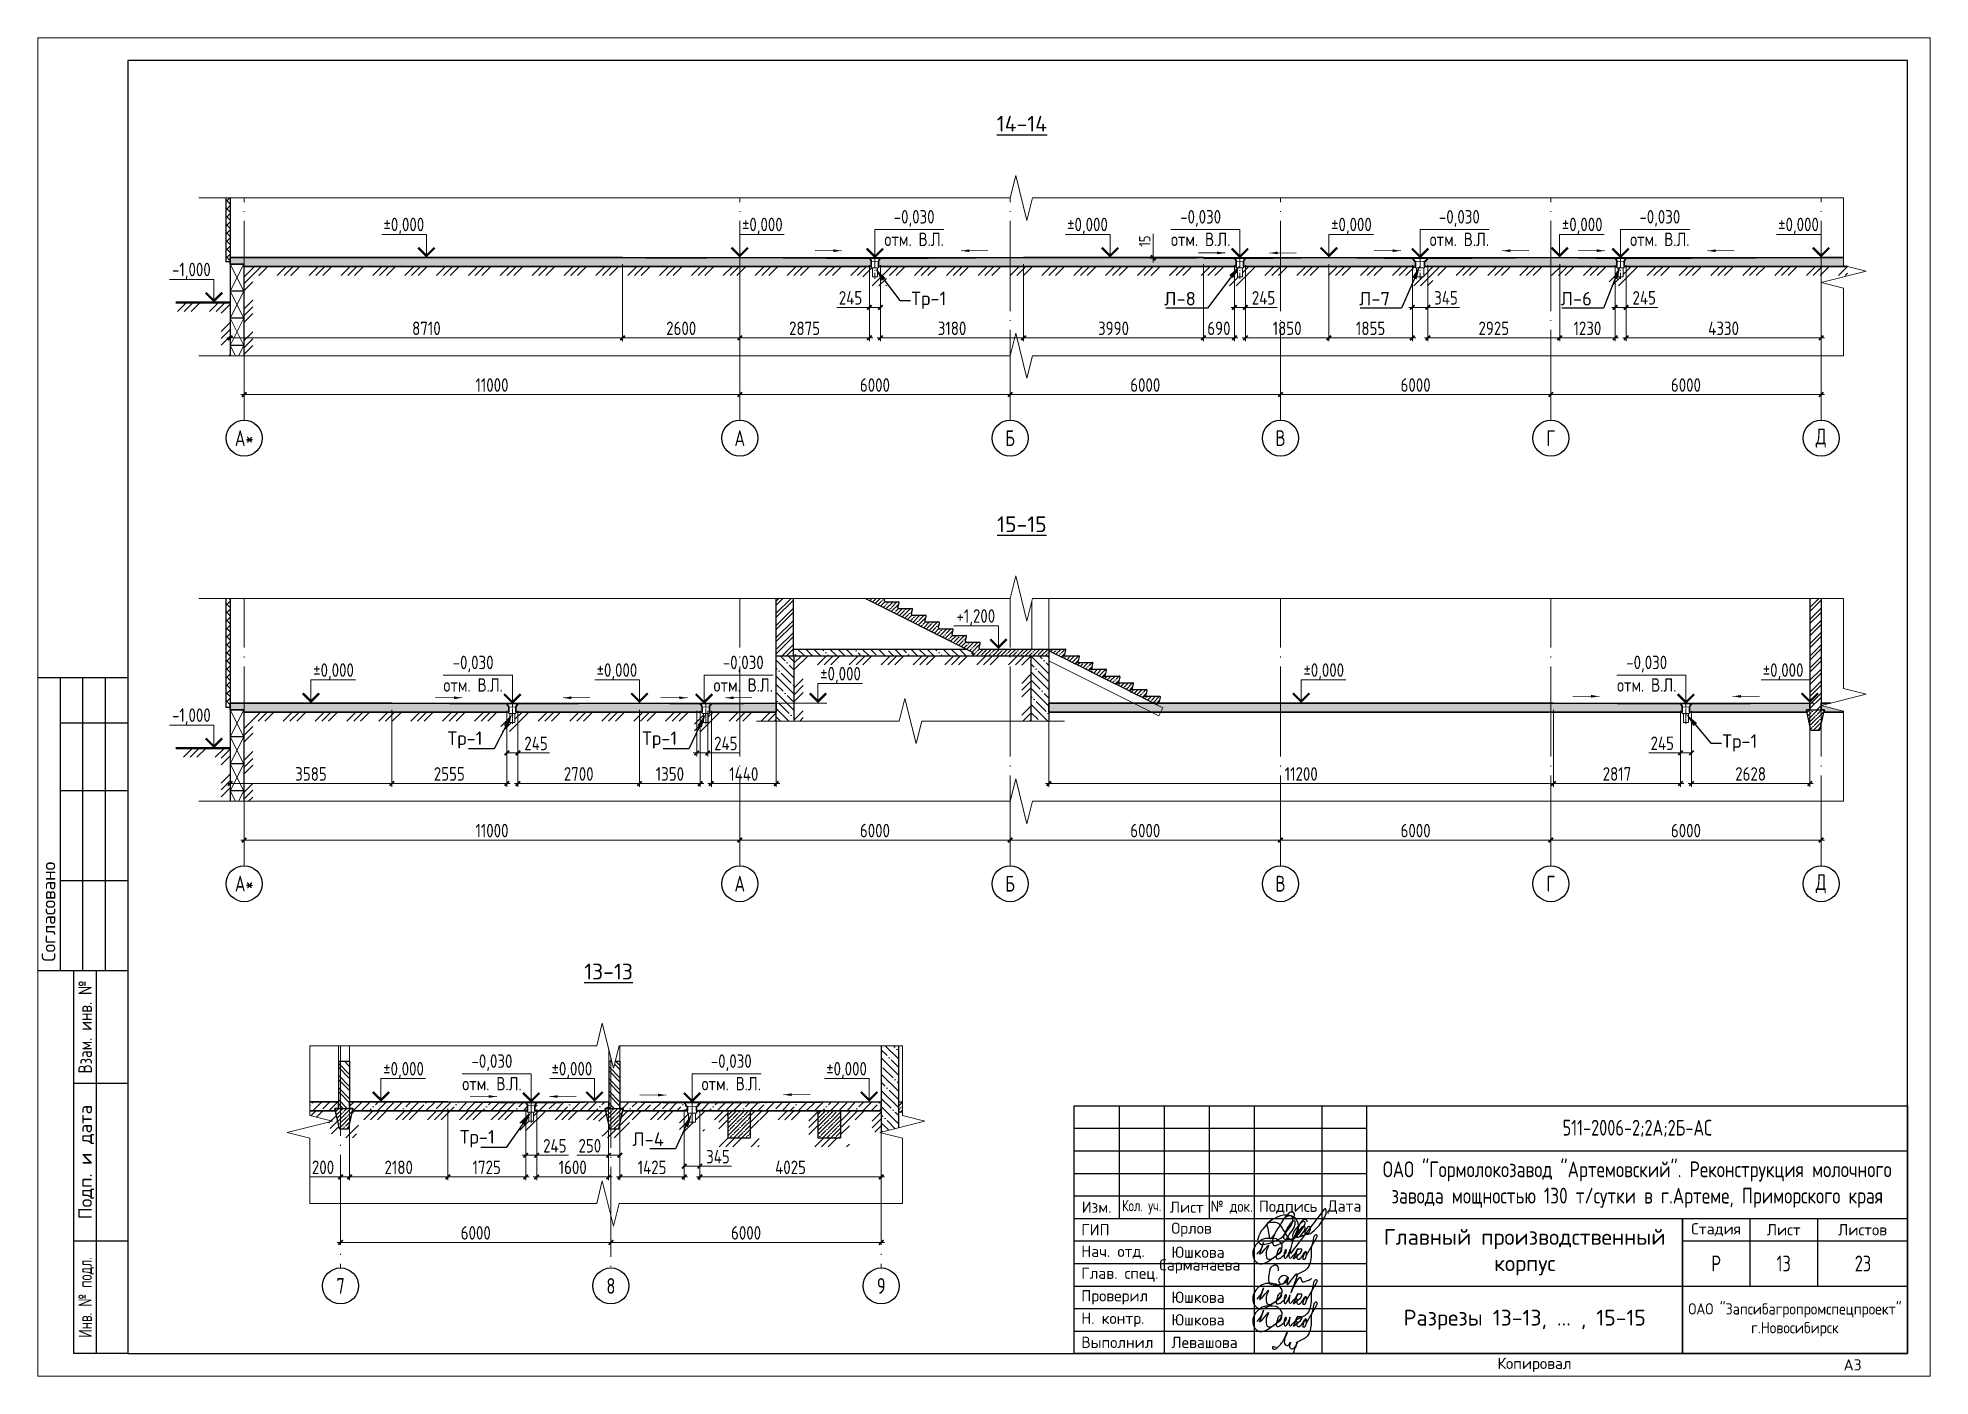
# Model space of a CAD drawing. Extents: x -965262 to 1142518, y -357520 to 71675.
# Drawn here: x 275268 to 317268, y -240088 to -210388 of the extents above; entities that cross this region are included whole.
import ezdxf
from ezdxf import colors
from ezdxf.entities.mleader import LeaderData, LeaderLine
from ezdxf.enums import TextEntityAlignment as Align
from ezdxf.math import Vec2, Vec3

# ---------------------------------------------------------------- set-up
doc = ezdxf.new("R2010")
doc.units = 0
doc.header["$LTSCALE"] = 10
doc.linetypes.add('AM_DIN_G_W050x2', pattern=[6.875, 4.75, -0.875, 0.375, -0.875])
doc.linetypes.add('DOTE', pattern=[2.42, 2, -0.2, 0.02, -0.2])
doc.layers.get('0').update_dxf_attribs({"linetype": 'CONTINUOUS', "lineweight": 30})
doc.layers.get('Defpoints').update_dxf_attribs({"linetype": 'CONTINUOUS'})
for name, color, linetype, lineweight in [('DOTE', 7, 'DOTE', 9), ('полы', 3, 'CONTINUOUS', 35), ('Ростверк', 155, 'CONTINUOUS', 40), ('светиль', 40, 'CONTINUOUS', 30)]:
    doc.layers.add(name, color=color, linetype=linetype, lineweight=lineweight)
doc.styles.add('GOST 2.304', font='isocpeur.ttf', dxfattribs={"width": 0.75, "height": 250})
doc.styles.get("Standard").update_dxf_attribs({"font": 'isocpeur.ttf', "height": 300})
doc.styles.add('ГОСТ 2м', font='isocpeur.ttf', dxfattribs={"width": 0.8, "height": 250})
doc.dimstyles.new('ГОСТ 2м', dxfattribs={"dimtxt": 250, "dimasz": 100, "dimexe": 75, "dimexo": 150, "dimgap": 62.5, "dimtad": 1, "dimdec": 0, "dimtxsty": 'ГОСТ 2м', "dimblk": 'ARCHTICK', "dimcen": 150, "dimdle": 75, "dimclrd": 256, "dimclre": 256, "dimclrt": 256, "dimadec": 0, "dimazin": 0, "dimtfac": 1, "dimtdec": 0, "dimtmove": 0, "dimatfit": 3, "dimldrblk": 'OBLIQUE', "dimfxl": 1, "dimlwd": 15, "dimlwe": 15, "dimarcsym": 0})
pattern_1 = [(135, (-2741135.43, -41378.45), (-179.605122, -179.605122), []), (135, (-2741135.43, -41198.85), (-179.605122, -179.605122), [317.5, -63.5, 0, -63.5])]
pattern_2 = [(135, (-2781001.57, -72083.47), (-134.703842, -134.703842), []), (135, (-2781001.57, -71993.67), (-134.703842, -134.703842), [])]
pattern_3 = [(45, (-2741135.43, -43378.45), (707.10678, -4e-14), [1000]), (45, (-2740985.43, -43378.45), (707.10678, -4e-14), [1000]), (45, (-2740835.43, -43378.45), (707.10678, -4e-14), [1000])]
pattern_4 = [(45, (-2741135.43, -41378.45), (707.10678, -4e-14), [1000]), (45, (-2740985.43, -41378.45), (707.10678, -4e-14), [1000]), (45, (-2740835.43, -41378.45), (707.10678, -4e-14), [1000])]

msp = doc.modelspace()

# ---------------------------------------------------------------- texts
at = {"lineweight": 25, "style": 'GOST 2.304'}
msp.add_text('Согласовано', height=300, rotation=90, dxfattribs=at).set_placement((275655.7, -230887.8, 9801.8))
for s, width, p in [('Взам. инв. №', 0.8, (276317.6, -232337.8, 9801.8)), ('Инв. № подл.', 0.7, (276317.6, -238337.8, 9801.8))]:
    msp.add_text(s, height=300, rotation=90, dxfattribs=dict(at, width=width)).set_placement(p, align=Align.MIDDLE_CENTER)
msp.add_text('Подп. и дата', height=300, rotation=90, dxfattribs=at).set_placement((276317.6, -235337.8, 9801.8), align=Align.MIDDLE_CENTER)
at = {"char_height": 300, "attachment_point": 5, "style": 'GOST 2.304'}
for s, insert, width in [('{\\W0.8;%%P0,000}', (283391.2, -214564, 9036.7), 1200), ('{\\W0.8;%%P0,000}', (291348.1, -214564, 5394.8), 1200), ('{\\W0.8;-0,030\\Pотм. В.Л.}', (294717.1, -214609.3, 5394.8), 1670.673), ('{\\W0.8;%%P0,000}', (298564.8, -214564, 5394.8), 1200), ('{\\W0.8;-0,030\\Pотм. В.Л.}', (301076.4, -214609.3, 5394.8), 1670.673), ('{\\W0.8;%%P0,000}', (304423.2, -214564, 5394.8), 1200), ('{\\W0.8;-0,030\\Pотм. В.Л.}', (306818.1, -214609.3, 5394.8), 1670.673), ('{\\W0.8;%%P0,000}', (309545.5, -214564, 5394.8), 1200), ('{\\W0.8;-0,030\\Pотм. В.Л.}', (311268, -214609.3, 5394.8), 1670.673), ('{\\W0.8;%%P0,000}', (314346.1, -214564, 5394.8), 1200), ('{\\W0.8;-1,000}', (278675.2, -215564, 9801.8), 1200), ('{\\W0.8;+1,200}', (296086.1, -223253.3, 5394.8), 1200), ('{\\W0.8;%%P0,000}', (281830.8, -224453.3, 7530.2), 1200), ('{\\W0.8;-0,030\\Pотм. В.Л.}', (284928.7, -224498.6, 5641.5), 1670.673), ('{\\W0.8;%%P0,000}', (288120.5, -224453.3, 5641.5), 1200), ('{\\W0.8;-0,030\\Pотм. В.Л.}', (290924.2, -224498.6, 5394.8), 1670.673), ('{\\W0.8;%%P0,000}', (303808.5, -224453.3, 5394.8), 1200), ('{\\W0.8;-0,030\\Pотм. В.Л.}', (310976.3, -224498.6, 5394.8), 1670.673), ('{\\W0.8;%%P0,000}', (314004.2, -224453.3, 5394.8), 1200), ('{\\W0.8;%%P0,000}', (293083.6, -224533.3, 5394.8), 1200), ('{\\W0.8;-1,000}', (278675.2, -225453.3, 9037.5), 1200), ('{\\W0.8;-0,030\\Pотм. В.Л.}', (285346.6, -233346.3, 9037.5), 1670.673), ('{\\W0.8;-0,030\\Pотм. В.Л.}', (290658.3, -233346.3, 9037.5), 1670.673), ('{\\W0.8;%%P0,000}', (283384.6, -233300.9, 9037.5), 1200), ('{\\W0.8;%%P0,000}', (287121, -233300.9, 9037.5), 1200), ('{\\W0.8;%%P0,000}', (293217.3, -233300.9, 9037.5), 1200)]:
    msp.add_mtext(s, dxfattribs=dict(at, insert=insert, width=width))
at = {"color": 0, "insert": (310767.6, -234587.8, 9801.8), "char_height": 350, "attachment_point": 5, "style": 'GOST 2.304'}
msp.add_mtext_dynamic_manual_height_columns('511-2006-2;2А;2Б-АС', width=12000, gutter_width=1500, heights=[0], dxfattribs=at)
at = {"ltscale": 10, "attachment_point": 5, "style": 'GOST 2.304'}
for s, insert, char_height, width in [('{\\W0.8;ОАО "Гормолокозавод "Артемовский". Реконструкция молочного завода мощностью 130 т/сутки в г.Артеме, Приморского края\\W1; }', (310767.6, -235837.8, 9801.8), 350, 12000), ('{\\W1;Главный производственный корпус}', (308267.6, -237337.8, 9801.8), 350, 7000), ('{\\W0.9;ОАО "Запсибагропромспецпроект"\\Pг.Новосибирск}', (314267.6, -238837.8, 9801.8), 250, 5000), ('{\\W1;Разрезы 13-13, ... , 15-15}', (308267.6, -238837.8, 9801.8), 350, 7000)]:
    msp.add_mtext(s, dxfattribs=dict(at, insert=insert, char_height=char_height, width=width))
at = {"style": 'GOST 2.304'}
for s, width, insert, char_height, attachment_point in [('{\\W1;Изм.}', 1000, (298767.6, -236337.8, 9801.8), 250, 5), ('Кол. уч.', 2039.088, (299767.6, -236337.8, 9801.8), 250, 5), ('{\\W1;Лист}', 1000, (300767.6, -236337.8, 9801.8), 250, 5), ('{\\W0.85;№ док.}', 3379.846, (301767.6, -236337.8, 9801.8), 250, 5), ('{\\W1;Подпись}', 1500, (303017.6, -236337.8, 9801.8), 250, 5), ('{\\W1;Дата}', 1000, (304267.6, -236337.8, 9801.8), 250, 5), ('{\\W1; ГИП}', 2000, (298267.6, -236837.8, 9801.8), 250, 4), ('{\\W1; Орлов}', 2737.418, (300267.6, -236837.8, 9801.8), 250, 4), ('{\\W1;Стадия}', 1500, (312517.6, -236837.8, 9801.8), 250, 5), ('{\\W1;Лист}', 1500, (314017.6, -236837.8, 9801.8), 250, 5), ('{\\W1;Листов}', 2000, (315767.6, -236837.8, 9801.8), 250, 5), ('{\\W1; Нач. отд.}', 3508.35, (298267.6, -237337.8, 9801.8), 250, 4), ('{\\W1; Юшкова}', 3977.618, (300267.6, -237337.8, 9801.8), 250, 4), ('{\\W1; Глав. спец.}', 3893.816, (298267.6, -237837.8, 9801.8), 250, 4), ('Р', 1500, (312517.6, -237587.8, 9801.8), 350, 5), ('{\\W1; Проверил}', 3977.612, (298267.6, -238337.8, 9801.8), 250, 4), ('{\\W1; Юшкова}', 3927.336, (300267.6, -238337.8, 9801.8), 250, 4), ('{\\W1; Н. контр.}', 3675.948, (298267.6, -238837.8, 9801.8), 250, 4), ('{\\W1; Юшкова}', 4229.006, (300267.6, -238837.8, 9801.8), 250, 4), ('{\\W1; Выполнил}', 3910.574, (298267.6, -239337.8, 9801.8), 250, 4), ('{\\W1; Левашова}', 4011.132, (300267.6, -239337.8, 9801.8), 250, 4), ('{\\W1; Копировал}', 4252.258, (307502.5, -239837.8, 9801.8), 250, 4), ('{\\W1;A3}', 2000, (315345.4, -239837.8, 9801.8), 250, 4)]:
    msp.add_mtext_dynamic_manual_height_columns(s, width=width, gutter_width=1500, heights=[0], dxfattribs=dict(at, insert=insert, char_height=char_height, attachment_point=attachment_point))
note = msp.add_mtext_dynamic_manual_height_columns('{\\W1; }', width=500, gutter_width=0, heights=[620.8, 0], dxfattribs=dict(insert=(300158.1, -237837.8, 9801.8), char_height=250, attachment_point=4, style='GOST 2.304'))
for column, words in zip(note.columns.linked_columns, ['{\\W1;Сарманаева}']):
    column.text = words
at = {"color": 1, "char_height": 350, "attachment_point": 5, "style": 'GOST 2.304'}
for s, insert in [('{\\C256;13}', (314017.6, -237587.8, 9801.8)), ('{\\C256;23}', (315776.6, -237587.8, 9801.8))]:
    msp.add_mtext_dynamic_manual_height_columns(s, width=1500, gutter_width=1500, heights=[0], dxfattribs=dict(at, insert=insert))
at = {"layer": 'DOTE', "linetype": 'Continuous', "lineweight": 30, "ltscale": 100, "char_height": 350, "width": 800, "attachment_point": 5, "style": 'GOST 2.304'}
for s, insert in [('{\\W1;\\L\\C5;14-14}', (297109, -212293.3, -12377.9)), ('A*', (279847.1, -219270.8, 5394.8)), ('A', (290847.1, -219270.8, 5394.8)), ('Б', (296847.1, -219270.8, 5394.8)), ('В', (302847.1, -219270.8, 5394.8)), ('Г', (308847.1, -219270.8, 5394.8)), ('Д', (314847.1, -219270.8, 5394.8)), ('{\\W1;\\L\\C5;15-15}', (297109, -221182.3, -12377.9)), ('A*', (279847.1, -229159.1, 5394.8)), ('A', (290847.1, -229159.1, 5394.8)), ('Б', (296847.1, -229159.1, 5394.8)), ('В', (302847.1, -229159.1, 5394.8)), ('Г', (308847.1, -229159.1, 5394.8)), ('Д', (314847.1, -229159.1, 5394.8)), ('{\\W1;\\L\\C5;13-13}', (287934.6, -231109, -8735.2)), ('7', (281987, -238086.4, 9037.5)), ('8', (287987, -238086.4, 9037.5)), ('9', (293987, -238086.4, 9037.5))]:
    msp.add_mtext(s, dxfattribs=dict(at, insert=insert))

# ---------------------------------------------------------------- blocks, each defined once
blk = doc.blocks.new('_ArchTick')
at = {"color": 0, "linetype": 'ByBlock', "lineweight": 0, "const_width": 0.4}
blk.add_lwpolyline([(-0.5, -0.5), (0.5, 0.5)], dxfattribs=at)
blk = doc.blocks.new('*D1673')
at = {"lineweight": 15, "ltscale": 100, "transparency": 16777216}
for p, q in [((281912, -237120), (288062, -237120)), ((281987, -236970), (281987, -237045)), ((287987, -236970), (287987, -237045))]:
    blk.add_line(p, q, dxfattribs=at)
at = {"layer": 'Defpoints', "color": 0, "lineweight": 15, "ltscale": 100, "transparency": 16777216}
for p in [(281987, -237120), (287987, -237120), (287987, -237120)]:
    blk.add_point(p, dxfattribs=at)
at = {"lineweight": 15, "ltscale": 100, "transparency": 16777216, "xscale": 100, "yscale": 100, "zscale": 100, "rotation": 180}
blk.add_blockref('_ArchTick', (281987, -237120), dxfattribs=at)
at = {"lineweight": 15, "ltscale": 100, "transparency": 16777216, "xscale": 100, "yscale": 100, "zscale": 100}
blk.add_blockref('_ArchTick', (287987, -237120), dxfattribs=at)
at = {"lineweight": 15, "ltscale": 100, "transparency": 16777216, "insert": (284987, -236908), "char_height": 250, "attachment_point": 5, "style": 'ГОСТ 2м'}
blk.add_mtext('{\\H1.2x;6000}', dxfattribs=at)
blk = doc.blocks.new('_Oblique')
at = {"color": 0, "linetype": 'ByBlock', "lineweight": -2}
blk.add_line((-0.5, -0.5), (0.5, 0.5), dxfattribs=at)
blk = doc.blocks.new('*D1674')
at = {"lineweight": 15, "ltscale": 100, "transparency": 16777216}
for p, q in [((287912, -237120), (294062, -237120)), ((287987, -236970), (287987, -237045)), ((293987, -236970), (293987, -237045))]:
    blk.add_line(p, q, dxfattribs=at)
at = {"layer": 'Defpoints', "color": 0, "lineweight": 15, "ltscale": 100, "transparency": 16777216}
for p in [(287987, -237120), (293987, -237120), (293987, -237120)]:
    blk.add_point(p, dxfattribs=at)
at = {"lineweight": 15, "ltscale": 100, "transparency": 16777216, "xscale": 100, "yscale": 100, "zscale": 100, "rotation": 180}
blk.add_blockref('_ArchTick', (287987, -237120), dxfattribs=at)
at = {"lineweight": 15, "ltscale": 100, "transparency": 16777216, "xscale": 100, "yscale": 100, "zscale": 100}
blk.add_blockref('_ArchTick', (293987, -237120), dxfattribs=at)
at = {"lineweight": 15, "ltscale": 100, "transparency": 16777216, "insert": (290987, -236908), "char_height": 250, "attachment_point": 5, "style": 'ГОСТ 2м'}
blk.add_mtext('{\\H1.2x;6000}', dxfattribs=at)
blk = doc.blocks.new('ФБ')
at = {"lineweight": 15, "ltscale": 50}
h = blk.add_hatch(dxfattribs=at)
h.set_pattern_fill('ANSI35', color=2, scale=20, style=0)
h.paths.add_polyline_path([(5649, 554), (5249, 554), (5349, 104), (5549, 104)])
at = {"color": 2, "ltscale": 50}
for p, q in [((5249, 554), (5649, 554)), ((5349, 104), (5249, 554)), ((5549, 104), (5649, 554)), ((5349, 104), (5549, 104))]:
    blk.add_line(p, q, dxfattribs=at)
blk = doc.blocks.new('*D1675')
at = {"lineweight": 15, "ltscale": 50, "transparency": 16777216}
for p, q in [((284367, -234149), (284367, -235742)), ((286095, -234169), (286095, -235742)), ((286170, -235667), (284292, -235667))]:
    blk.add_line(p, q, dxfattribs=at)
at = {"layer": 'Defpoints', "color": 0, "lineweight": 15, "ltscale": 50, "transparency": 16777216}
for p in [(284367, -233999), (286095, -234019, 0), (284367, -235667)]:
    blk.add_point(p, dxfattribs=at)
at = {"lineweight": 15, "ltscale": 50, "transparency": 16777216, "xscale": 100, "yscale": 100, "zscale": 100, "rotation": 180}
blk.add_blockref('_ArchTick', (284367, -235667), dxfattribs=at)
at = {"lineweight": 15, "ltscale": 50, "transparency": 16777216, "xscale": 100, "yscale": 100, "zscale": 100}
blk.add_blockref('_ArchTick', (286095, -235667), dxfattribs=at)
at = {"lineweight": 15, "ltscale": 50, "transparency": 16777216, "insert": (285231, -235454), "char_height": 250, "attachment_point": 5, "style": 'ГОСТ 2м'}
blk.add_mtext('{\\H1.2x;1725}', dxfattribs=at)
blk = doc.blocks.new('*D1676')
at = {"lineweight": 15, "ltscale": 50, "transparency": 16777216}
for p, q in [((286095, -234169), (286095, -235262)), ((286340, -234169), (286340, -235262)), ((286020, -235187), (286340, -235187)), ((286340, -235187), (287045, -235187))]:
    blk.add_line(p, q, dxfattribs=at)
at = {"layer": 'Defpoints', "color": 0, "ltscale": 50, "transparency": 16777216}
for p in [(286095, -234019, 0), (286340, -234019, 0), (286340, -235187)]:
    blk.add_point(p, dxfattribs=at)
at = {"lineweight": 15, "ltscale": 50, "transparency": 16777216, "xscale": 100, "yscale": 100, "zscale": 100, "rotation": 180}
blk.add_blockref('_ArchTick', (286095, -235187), dxfattribs=at)
at = {"lineweight": 15, "ltscale": 50, "transparency": 16777216, "xscale": 100, "yscale": 100, "zscale": 100}
blk.add_blockref('_ArchTick', (286340, -235187), dxfattribs=at)
at = {"lineweight": 15, "ltscale": 50, "transparency": 16777216, "insert": (286742, -234975), "char_height": 250, "attachment_point": 5, "style": 'ГОСТ 2м'}
blk.add_mtext('{\\H1.2x;245}', dxfattribs=at)
blk = doc.blocks.new('*D1677')
at = {"lineweight": 15, "ltscale": 50, "transparency": 16777216}
for p, q in [((286340, -234169), (286340, -235742)), ((287937, -234149), (287937, -235742)), ((286265, -235667), (288012, -235667))]:
    blk.add_line(p, q, dxfattribs=at)
at = {"layer": 'Defpoints', "color": 0, "lineweight": 15, "ltscale": 50, "transparency": 16777216}
for p in [(286340, -234019, 0), (287937, -233999), (287937, -235667)]:
    blk.add_point(p, dxfattribs=at)
at = {"lineweight": 15, "ltscale": 50, "transparency": 16777216, "xscale": 100, "yscale": 100, "zscale": 100, "rotation": 180}
blk.add_blockref('_ArchTick', (286340, -235667), dxfattribs=at)
at = {"lineweight": 15, "ltscale": 50, "transparency": 16777216, "xscale": 100, "yscale": 100, "zscale": 100}
blk.add_blockref('_ArchTick', (287937, -235667), dxfattribs=at)
at = {"lineweight": 15, "ltscale": 50, "transparency": 16777216, "insert": (287139, -235454), "char_height": 250, "attachment_point": 5, "style": 'ГОСТ 2м'}
blk.add_mtext('{\\H1.2x;1600}', dxfattribs=at)
blk = doc.blocks.new('*D1678')
at = {"lineweight": 15, "ltscale": 50, "transparency": 16777216}
for p, q in [((282187, -234149), (282187, -235742)), ((284367, -234149), (284367, -235742)), ((284442, -235667), (282112, -235667))]:
    blk.add_line(p, q, dxfattribs=at)
at = {"layer": 'Defpoints', "color": 0, "lineweight": 15, "ltscale": 50, "transparency": 16777216}
for p in [(282187, -233999), (284367, -233999), (282187, -235667)]:
    blk.add_point(p, dxfattribs=at)
at = {"lineweight": 15, "ltscale": 50, "transparency": 16777216, "xscale": 100, "yscale": 100, "zscale": 100, "rotation": 180}
blk.add_blockref('_ArchTick', (282187, -235667), dxfattribs=at)
at = {"lineweight": 15, "ltscale": 50, "transparency": 16777216, "xscale": 100, "yscale": 100, "zscale": 100}
blk.add_blockref('_ArchTick', (284367, -235667), dxfattribs=at)
at = {"lineweight": 15, "ltscale": 50, "transparency": 16777216, "insert": (283277, -235454), "char_height": 250, "attachment_point": 5, "style": 'ГОСТ 2м'}
blk.add_mtext('{\\H1.2x;2180}', dxfattribs=at)
blk = doc.blocks.new('*D1679')
at = {"lineweight": 15, "ltscale": 50, "transparency": 16777216}
for p, q in [((288187, -234149), (288187, -235742)), ((289615, -234169), (289615, -235742)), ((288112, -235667), (289690, -235667))]:
    blk.add_line(p, q, dxfattribs=at)
at = {"layer": 'Defpoints', "color": 0, "lineweight": 15, "ltscale": 50, "transparency": 16777216}
for p in [(288187, -233999), (289615, -234019), (289615, -235667)]:
    blk.add_point(p, dxfattribs=at)
at = {"lineweight": 15, "ltscale": 50, "transparency": 16777216, "xscale": 100, "yscale": 100, "zscale": 100, "rotation": 180}
blk.add_blockref('_ArchTick', (288187, -235667), dxfattribs=at)
at = {"lineweight": 15, "ltscale": 50, "transparency": 16777216, "xscale": 100, "yscale": 100, "zscale": 100}
blk.add_blockref('_ArchTick', (289615, -235667), dxfattribs=at)
at = {"lineweight": 15, "ltscale": 50, "transparency": 16777216, "insert": (288901, -235454), "char_height": 250, "attachment_point": 5, "style": 'ГОСТ 2м'}
blk.add_mtext('{\\H1.2x;1425}', dxfattribs=at)
blk = doc.blocks.new('*D1680')
at = {"lineweight": 15, "ltscale": 50, "transparency": 16777216}
for p, q in [((289615, -234169), (289615, -235504)), ((289960, -234169), (289960, -235504)), ((289615, -235429), (290035, -235429)), ((289960, -235429), (290665, -235429))]:
    blk.add_line(p, q, dxfattribs=at)
at = {"layer": 'Defpoints', "color": 0, "ltscale": 50, "transparency": 16777216}
for p in [(289615, -234019), (289960, -234019), (289615, -235429)]:
    blk.add_point(p, dxfattribs=at)
at = {"lineweight": 15, "ltscale": 50, "transparency": 16777216, "xscale": 100, "yscale": 100, "zscale": 100, "rotation": 180}
blk.add_blockref('_ArchTick', (289615, -235429), dxfattribs=at)
at = {"lineweight": 15, "ltscale": 50, "transparency": 16777216, "xscale": 100, "yscale": 100, "zscale": 100}
blk.add_blockref('_ArchTick', (289960, -235429), dxfattribs=at)
at = {"lineweight": 15, "ltscale": 50, "transparency": 16777216, "insert": (290362, -235217), "char_height": 250, "attachment_point": 5, "style": 'ГОСТ 2м'}
blk.add_mtext('{\\H1.2x;345}', dxfattribs=at)
blk = doc.blocks.new('*D1681')
at = {"lineweight": 15, "ltscale": 50, "transparency": 16777216}
for p, q in [((289960, -234169), (289960, -235742)), ((293987, -234149), (293987, -235742)), ((289885, -235667), (294062, -235667))]:
    blk.add_line(p, q, dxfattribs=at)
at = {"layer": 'Defpoints', "color": 0, "lineweight": 15, "ltscale": 50, "transparency": 16777216}
for p in [(289960, -234019), (293987, -233999), (293987, -235667)]:
    blk.add_point(p, dxfattribs=at)
at = {"lineweight": 15, "ltscale": 50, "transparency": 16777216, "xscale": 100, "yscale": 100, "zscale": 100, "rotation": 180}
blk.add_blockref('_ArchTick', (289960, -235667), dxfattribs=at)
at = {"lineweight": 15, "ltscale": 50, "transparency": 16777216, "xscale": 100, "yscale": 100, "zscale": 100}
blk.add_blockref('_ArchTick', (293987, -235667), dxfattribs=at)
at = {"lineweight": 15, "ltscale": 50, "transparency": 16777216, "insert": (291974, -235454), "char_height": 250, "attachment_point": 5, "style": 'ГОСТ 2м'}
blk.add_mtext('{\\H1.2x;4025}', dxfattribs=at)
blk = doc.blocks.new('*D1682')
at = {"lineweight": 15, "ltscale": 50, "transparency": 16777216}
for p, q in [((282187, -234299), (282187, -235742)), ((281987, -235517), (281987, -235592)), ((281987, -235667), (281306, -235667)), ((282262, -235667), (281987, -235667))]:
    blk.add_line(p, q, dxfattribs=at)
at = {"layer": 'Defpoints', "color": 0, "lineweight": 15, "ltscale": 50, "transparency": 16777216}
for p in [(282187, -234149), (281987, -235667), (281987, -235667)]:
    blk.add_point(p, dxfattribs=at)
at = {"lineweight": 15, "ltscale": 50, "transparency": 16777216, "xscale": 100, "yscale": 100, "zscale": 100, "rotation": 180}
blk.add_blockref('_ArchTick', (281987, -235667), dxfattribs=at)
at = {"lineweight": 15, "ltscale": 50, "transparency": 16777216, "xscale": 100, "yscale": 100, "zscale": 100}
blk.add_blockref('_ArchTick', (282187, -235667), dxfattribs=at)
at = {"lineweight": 15, "ltscale": 50, "transparency": 16777216, "insert": (281597, -235454), "char_height": 250, "attachment_point": 5, "style": 'ГОСТ 2м'}
blk.add_mtext('{\\H1.2x;200}', dxfattribs=at)
blk = doc.blocks.new('*D1683')
at = {"lineweight": 15, "ltscale": 100, "transparency": 16777216}
for p, q in [((308772, -218304), (314922, -218304)), ((308847, -218154), (308847, -218229)), ((314847, -218154), (314847, -218229))]:
    blk.add_line(p, q, dxfattribs=at)
at = {"layer": 'Defpoints', "color": 0, "lineweight": 15, "ltscale": 100, "transparency": 16777216}
for p in [(308847, -218304), (314847, -218304), (314847, -218304)]:
    blk.add_point(p, dxfattribs=at)
at = {"lineweight": 15, "ltscale": 100, "transparency": 16777216, "xscale": 100, "yscale": 100, "zscale": 100, "rotation": 180}
blk.add_blockref('_ArchTick', (308847, -218304), dxfattribs=at)
at = {"lineweight": 15, "ltscale": 100, "transparency": 16777216, "xscale": 100, "yscale": 100, "zscale": 100}
blk.add_blockref('_ArchTick', (314847, -218304), dxfattribs=at)
at = {"lineweight": 15, "ltscale": 100, "transparency": 16777216, "insert": (311847, -218092), "char_height": 250, "attachment_point": 5, "style": 'ГОСТ 2м'}
blk.add_mtext('{\\H1.2x;6000}', dxfattribs=at)
blk = doc.blocks.new('*D1684')
at = {"lineweight": 15, "ltscale": 100, "transparency": 16777216}
for p, q in [((302772, -218304), (308922, -218304)), ((302847, -218154), (302847, -218229)), ((308847, -218154), (308847, -218229))]:
    blk.add_line(p, q, dxfattribs=at)
at = {"layer": 'Defpoints', "color": 0, "lineweight": 15, "ltscale": 100, "transparency": 16777216}
for p in [(302847, -218304), (308847, -218304), (308847, -218304)]:
    blk.add_point(p, dxfattribs=at)
at = {"lineweight": 15, "ltscale": 100, "transparency": 16777216, "xscale": 100, "yscale": 100, "zscale": 100, "rotation": 180}
blk.add_blockref('_ArchTick', (302847, -218304), dxfattribs=at)
at = {"lineweight": 15, "ltscale": 100, "transparency": 16777216, "xscale": 100, "yscale": 100, "zscale": 100}
blk.add_blockref('_ArchTick', (308847, -218304), dxfattribs=at)
at = {"lineweight": 15, "ltscale": 100, "transparency": 16777216, "insert": (305847, -218092), "char_height": 250, "attachment_point": 5, "style": 'ГОСТ 2м'}
blk.add_mtext('{\\H1.2x;6000}', dxfattribs=at)
blk = doc.blocks.new('*D1685')
at = {"lineweight": 15, "ltscale": 100, "transparency": 16777216}
for p, q in [((296772, -218304), (302922, -218304)), ((296847, -218454), (296847, -218379)), ((302847, -218154), (302847, -218229))]:
    blk.add_line(p, q, dxfattribs=at)
at = {"layer": 'Defpoints', "color": 0, "lineweight": 15, "ltscale": 100, "transparency": 16777216}
for p in [(296847, -218304), (302847, -218304), (302847, -218304)]:
    blk.add_point(p, dxfattribs=at)
at = {"lineweight": 15, "ltscale": 100, "transparency": 16777216, "xscale": 100, "yscale": 100, "zscale": 100, "rotation": 180}
blk.add_blockref('_ArchTick', (296847, -218304), dxfattribs=at)
at = {"lineweight": 15, "ltscale": 100, "transparency": 16777216, "xscale": 100, "yscale": 100, "zscale": 100}
blk.add_blockref('_ArchTick', (302847, -218304), dxfattribs=at)
at = {"lineweight": 15, "ltscale": 100, "transparency": 16777216, "insert": (299847, -218092), "char_height": 250, "attachment_point": 5, "style": 'ГОСТ 2м'}
blk.add_mtext('{\\H1.2x;6000}', dxfattribs=at)
blk = doc.blocks.new('*D1686')
at = {"lineweight": 15, "ltscale": 100, "transparency": 16777216}
for p, q in [((290772, -218304), (296922, -218304)), ((290847, -218154), (290847, -218229)), ((296847, -218154), (296847, -218229))]:
    blk.add_line(p, q, dxfattribs=at)
at = {"layer": 'Defpoints', "color": 0, "lineweight": 15, "ltscale": 100, "transparency": 16777216}
for p in [(290847, -218304), (296847, -218304), (296847, -218304)]:
    blk.add_point(p, dxfattribs=at)
at = {"lineweight": 15, "ltscale": 100, "transparency": 16777216, "xscale": 100, "yscale": 100, "zscale": 100, "rotation": 180}
blk.add_blockref('_ArchTick', (290847, -218304), dxfattribs=at)
at = {"lineweight": 15, "ltscale": 100, "transparency": 16777216, "xscale": 100, "yscale": 100, "zscale": 100}
blk.add_blockref('_ArchTick', (296847, -218304), dxfattribs=at)
at = {"lineweight": 15, "ltscale": 100, "transparency": 16777216, "insert": (293847, -218092), "char_height": 250, "attachment_point": 5, "style": 'ГОСТ 2м'}
blk.add_mtext('{\\H1.2x;6000}', dxfattribs=at)
blk = doc.blocks.new('*D1687')
at = {"lineweight": 15, "ltscale": 100, "transparency": 16777216}
for p, q in [((279772, -218304), (290922, -218304)), ((279847, -218154), (279847, -218229)), ((290847, -218154), (290847, -218229))]:
    blk.add_line(p, q, dxfattribs=at)
at = {"layer": 'Defpoints', "color": 0, "lineweight": 15, "ltscale": 100, "transparency": 16777216}
for p in [(279847, -218304), (290847, -218304), (290847, -218304)]:
    blk.add_point(p, dxfattribs=at)
at = {"lineweight": 15, "ltscale": 100, "transparency": 16777216, "xscale": 100, "yscale": 100, "zscale": 100, "rotation": 180}
blk.add_blockref('_ArchTick', (279847, -218304), dxfattribs=at)
at = {"lineweight": 15, "ltscale": 100, "transparency": 16777216, "xscale": 100, "yscale": 100, "zscale": 100}
blk.add_blockref('_ArchTick', (290847, -218304), dxfattribs=at)
at = {"lineweight": 15, "ltscale": 100, "transparency": 16777216, "insert": (285347, -218092), "char_height": 250, "attachment_point": 5, "style": 'ГОСТ 2м'}
blk.add_mtext('{\\H1.2x;11000}', dxfattribs=at)
blk = doc.blocks.new('*D1688')
at = {"lineweight": 15, "ltscale": 50, "transparency": 16777216}
for p, q in [((279537, -215412), (279537, -217121)), ((288247, -215412), (288247, -217121)), ((279462, -217046), (288322, -217046))]:
    blk.add_line(p, q, dxfattribs=at)
at = {"layer": 'Defpoints', "color": 0, "lineweight": 15, "ltscale": 50, "transparency": 16777216}
for p in [(279537, -215262, 3260), (288247, -215262, 3260), (288247, -217046)]:
    blk.add_point(p, dxfattribs=at)
at = {"lineweight": 15, "ltscale": 50, "transparency": 16777216, "xscale": 100, "yscale": 100, "zscale": 100, "rotation": 180}
blk.add_blockref('_ArchTick', (279537, -217046), dxfattribs=at)
at = {"lineweight": 15, "ltscale": 50, "transparency": 16777216, "xscale": 100, "yscale": 100, "zscale": 100}
blk.add_blockref('_ArchTick', (288247, -217046), dxfattribs=at)
at = {"lineweight": 15, "ltscale": 50, "transparency": 16777216, "insert": (283892, -216834), "char_height": 250, "attachment_point": 5, "style": 'ГОСТ 2м'}
blk.add_mtext('{\\H1.2x;8710}', dxfattribs=at)
blk = doc.blocks.new('*D1689')
at = {"lineweight": 15, "ltscale": 50, "transparency": 16777216}
for p, q in [((290847, -215412), (290847, -217121)), ((293724, -215432), (293724, -217121)), ((290772, -217046), (293799, -217046))]:
    blk.add_line(p, q, dxfattribs=at)
at = {"layer": 'Defpoints', "color": 0, "lineweight": 15, "ltscale": 50, "transparency": 16777216}
for p in [(290847, -215262), (293724, -215282), (293724, -217046)]:
    blk.add_point(p, dxfattribs=at)
at = {"lineweight": 15, "ltscale": 50, "transparency": 16777216, "xscale": 100, "yscale": 100, "zscale": 100, "rotation": 180}
blk.add_blockref('_ArchTick', (290847, -217046), dxfattribs=at)
at = {"lineweight": 15, "ltscale": 50, "transparency": 16777216, "xscale": 100, "yscale": 100, "zscale": 100}
blk.add_blockref('_ArchTick', (293724, -217046), dxfattribs=at)
at = {"lineweight": 15, "ltscale": 50, "transparency": 16777216, "insert": (292285, -216834), "char_height": 250, "attachment_point": 5, "style": 'ГОСТ 2м'}
blk.add_mtext('{\\H1.2x;2875}', dxfattribs=at)
blk = doc.blocks.new('*D1690')
at = {"lineweight": 15, "ltscale": 50, "transparency": 16777216}
for p, q in [((293724, -215432), (293724, -216444)), ((293969, -215432), (293969, -216444)), ((293724, -216369), (293003, -216369)), ((293969, -216369), (293649, -216369))]:
    blk.add_line(p, q, dxfattribs=at)
at = {"layer": 'Defpoints', "color": 0, "lineweight": 15, "ltscale": 50, "transparency": 16777216}
for p in [(293724, -215282), (293969, -215282), (293969, -216369)]:
    blk.add_point(p, dxfattribs=at)
at = {"lineweight": 15, "ltscale": 50, "transparency": 16777216, "xscale": 100, "yscale": 100, "zscale": 100, "rotation": 180}
blk.add_blockref('_ArchTick', (293724, -216369), dxfattribs=at)
at = {"lineweight": 15, "ltscale": 50, "transparency": 16777216, "xscale": 100, "yscale": 100, "zscale": 100}
blk.add_blockref('_ArchTick', (293969, -216369), dxfattribs=at)
at = {"lineweight": 15, "ltscale": 50, "transparency": 16777216, "insert": (293306, -216157), "char_height": 250, "attachment_point": 5, "style": 'ГОСТ 2м'}
blk.add_mtext('{\\H1.2x;245}', dxfattribs=at)
blk = doc.blocks.new('*D1691')
at = {"lineweight": 15, "ltscale": 50, "transparency": 16777216}
for p, q in [((301825, -215432), (301825, -216444)), ((302070, -215432), (302070, -216444)), ((301750, -216369), (302070, -216369)), ((302070, -216369), (302775, -216369))]:
    blk.add_line(p, q, dxfattribs=at)
at = {"layer": 'Defpoints', "color": 0, "lineweight": 15, "ltscale": 50, "transparency": 16777216}
for p in [(301825, -215282), (302070, -215282), (302070, -216369)]:
    blk.add_point(p, dxfattribs=at)
at = {"lineweight": 15, "ltscale": 50, "transparency": 16777216, "xscale": 100, "yscale": 100, "zscale": 100, "rotation": 180}
blk.add_blockref('_ArchTick', (301825, -216369), dxfattribs=at)
at = {"lineweight": 15, "ltscale": 50, "transparency": 16777216, "xscale": 100, "yscale": 100, "zscale": 100}
blk.add_blockref('_ArchTick', (302070, -216369), dxfattribs=at)
at = {"lineweight": 15, "ltscale": 50, "transparency": 16777216, "insert": (302472, -216157), "char_height": 250, "attachment_point": 5, "style": 'ГОСТ 2м'}
blk.add_mtext('{\\H1.2x;245}', dxfattribs=at)
blk = doc.blocks.new('*D1692')
at = {"lineweight": 15, "ltscale": 50, "transparency": 16777216}
for p, q in [((302070, -215432), (302070, -217121)), ((303922, -215412), (303922, -217121)), ((301995, -217046), (303997, -217046))]:
    blk.add_line(p, q, dxfattribs=at)
at = {"layer": 'Defpoints', "color": 0, "lineweight": 15, "ltscale": 50, "transparency": 16777216}
for p in [(302070, -215282), (303922, -215262), (303922, -217046)]:
    blk.add_point(p, dxfattribs=at)
at = {"lineweight": 15, "ltscale": 50, "transparency": 16777216, "xscale": 100, "yscale": 100, "zscale": 100, "rotation": 180}
blk.add_blockref('_ArchTick', (302070, -217046), dxfattribs=at)
at = {"lineweight": 15, "ltscale": 50, "transparency": 16777216, "xscale": 100, "yscale": 100, "zscale": 100}
blk.add_blockref('_ArchTick', (303922, -217046), dxfattribs=at)
at = {"lineweight": 15, "ltscale": 50, "transparency": 16777216, "insert": (302996, -216834), "char_height": 250, "attachment_point": 5, "style": 'ГОСТ 2м'}
blk.add_mtext('{\\H1.2x;1850}', dxfattribs=at)
blk = doc.blocks.new('*D1693')
at = {"lineweight": 15, "ltscale": 50, "transparency": 16777216}
for p, q in [((305775, -215432), (305775, -216444)), ((306120, -215432), (306120, -216444)), ((305700, -216369), (306120, -216369)), ((306120, -216369), (306825, -216369))]:
    blk.add_line(p, q, dxfattribs=at)
at = {"layer": 'Defpoints', "color": 0, "lineweight": 15, "ltscale": 50, "transparency": 16777216}
for p in [(305775, -215282), (306120, -215282), (306120, -216369)]:
    blk.add_point(p, dxfattribs=at)
at = {"lineweight": 15, "ltscale": 50, "transparency": 16777216, "xscale": 100, "yscale": 100, "zscale": 100, "rotation": 180}
blk.add_blockref('_ArchTick', (305775, -216369), dxfattribs=at)
at = {"lineweight": 15, "ltscale": 50, "transparency": 16777216, "xscale": 100, "yscale": 100, "zscale": 100}
blk.add_blockref('_ArchTick', (306120, -216369), dxfattribs=at)
at = {"lineweight": 15, "ltscale": 50, "transparency": 16777216, "insert": (306522, -216157), "char_height": 250, "attachment_point": 5, "style": 'ГОСТ 2м'}
blk.add_mtext('{\\H1.2x;345}', dxfattribs=at)
blk = doc.blocks.new('*D1694')
at = {"lineweight": 15, "ltscale": 50, "transparency": 16777216}
for p, q in [((306120, -215432), (306120, -217121)), ((309045, -215412), (309045, -217121)), ((306045, -217046), (309120, -217046))]:
    blk.add_line(p, q, dxfattribs=at)
at = {"layer": 'Defpoints', "color": 0, "lineweight": 15, "ltscale": 50, "transparency": 16777216}
for p in [(306120, -215282), (309045, -215262), (309045, -217046)]:
    blk.add_point(p, dxfattribs=at)
at = {"lineweight": 15, "ltscale": 50, "transparency": 16777216, "xscale": 100, "yscale": 100, "zscale": 100, "rotation": 180}
blk.add_blockref('_ArchTick', (306120, -217046), dxfattribs=at)
at = {"lineweight": 15, "ltscale": 50, "transparency": 16777216, "xscale": 100, "yscale": 100, "zscale": 100}
blk.add_blockref('_ArchTick', (309045, -217046), dxfattribs=at)
at = {"lineweight": 15, "ltscale": 50, "transparency": 16777216, "insert": (307582, -216834), "char_height": 250, "attachment_point": 5, "style": 'ГОСТ 2м'}
blk.add_mtext('{\\H1.2x;2925}', dxfattribs=at)
blk = doc.blocks.new('*D1695')
at = {"lineweight": 15, "ltscale": 50, "transparency": 16777216}
for p, q in [((309045, -215412), (309045, -217121)), ((310275, -215432), (310275, -217121)), ((308970, -217046), (310350, -217046))]:
    blk.add_line(p, q, dxfattribs=at)
at = {"layer": 'Defpoints', "color": 0, "lineweight": 15, "ltscale": 50, "transparency": 16777216}
for p in [(309045, -215262), (310275, -215282), (310275, -217046)]:
    blk.add_point(p, dxfattribs=at)
at = {"lineweight": 15, "ltscale": 50, "transparency": 16777216, "xscale": 100, "yscale": 100, "zscale": 100, "rotation": 180}
blk.add_blockref('_ArchTick', (309045, -217046), dxfattribs=at)
at = {"lineweight": 15, "ltscale": 50, "transparency": 16777216, "xscale": 100, "yscale": 100, "zscale": 100}
blk.add_blockref('_ArchTick', (310275, -217046), dxfattribs=at)
at = {"lineweight": 15, "ltscale": 50, "transparency": 16777216, "insert": (309660, -216834), "char_height": 250, "attachment_point": 5, "style": 'ГОСТ 2м'}
blk.add_mtext('{\\H1.2x;1230}', dxfattribs=at)
blk = doc.blocks.new('*D1696')
at = {"lineweight": 15, "ltscale": 50, "transparency": 16777216}
for p, q in [((310275, -215432), (310275, -216444)), ((310520, -215432), (310520, -216444)), ((310200, -216369), (310520, -216369)), ((310520, -216369), (311225, -216369))]:
    blk.add_line(p, q, dxfattribs=at)
at = {"layer": 'Defpoints', "color": 0, "lineweight": 15, "ltscale": 50, "transparency": 16777216}
for p in [(310275, -215282), (310520, -215282), (310520, -216369)]:
    blk.add_point(p, dxfattribs=at)
at = {"lineweight": 15, "ltscale": 50, "transparency": 16777216, "xscale": 100, "yscale": 100, "zscale": 100, "rotation": 180}
blk.add_blockref('_ArchTick', (310275, -216369), dxfattribs=at)
at = {"lineweight": 15, "ltscale": 50, "transparency": 16777216, "xscale": 100, "yscale": 100, "zscale": 100}
blk.add_blockref('_ArchTick', (310520, -216369), dxfattribs=at)
at = {"lineweight": 15, "ltscale": 50, "transparency": 16777216, "insert": (310922, -216157), "char_height": 250, "attachment_point": 5, "style": 'ГОСТ 2м'}
blk.add_mtext('{\\H1.2x;245}', dxfattribs=at)
blk = doc.blocks.new('*D1697')
at = {"lineweight": 15, "ltscale": 50, "transparency": 16777216}
for p, q in [((310520, -215432), (310520, -217121)), ((314847, -215412), (314847, -217121)), ((310445, -217046), (314922, -217046))]:
    blk.add_line(p, q, dxfattribs=at)
at = {"layer": 'Defpoints', "color": 0, "lineweight": 15, "ltscale": 50, "transparency": 16777216}
for p in [(310520, -215282), (314847, -215262), (314847, -217046)]:
    blk.add_point(p, dxfattribs=at)
at = {"lineweight": 15, "ltscale": 50, "transparency": 16777216, "xscale": 100, "yscale": 100, "zscale": 100, "rotation": 180}
blk.add_blockref('_ArchTick', (310520, -217046), dxfattribs=at)
at = {"lineweight": 15, "ltscale": 50, "transparency": 16777216, "xscale": 100, "yscale": 100, "zscale": 100}
blk.add_blockref('_ArchTick', (314847, -217046), dxfattribs=at)
at = {"lineweight": 15, "ltscale": 50, "transparency": 16777216, "insert": (312683, -216834), "char_height": 250, "attachment_point": 5, "style": 'ГОСТ 2м'}
blk.add_mtext('{\\H1.2x;4330}', dxfattribs=at)
blk = doc.blocks.new('*D1698')
at = {"lineweight": 15, "ltscale": 50, "transparency": 16777216}
for p, q in [((301137, -215412), (301137, -217121)), ((301825, -215432), (301825, -217121)), ((301062, -217046), (301900, -217046))]:
    blk.add_line(p, q, dxfattribs=at)
at = {"layer": 'Defpoints', "color": 0, "lineweight": 15, "ltscale": 50, "transparency": 16777216}
for p in [(301137, -215262), (301825, -215282), (301825, -217046)]:
    blk.add_point(p, dxfattribs=at)
at = {"lineweight": 15, "ltscale": 50, "transparency": 16777216, "xscale": 100, "yscale": 100, "zscale": 100, "rotation": 180}
blk.add_blockref('_ArchTick', (301137, -217046), dxfattribs=at)
at = {"lineweight": 15, "ltscale": 50, "transparency": 16777216, "xscale": 100, "yscale": 100, "zscale": 100}
blk.add_blockref('_ArchTick', (301825, -217046), dxfattribs=at)
at = {"lineweight": 15, "ltscale": 50, "transparency": 16777216, "insert": (301481, -216834), "char_height": 250, "attachment_point": 5, "style": 'ГОСТ 2м'}
blk.add_mtext('{\\H1.2x;690}', dxfattribs=at)
blk = doc.blocks.new('*D1699')
at = {"lineweight": 15, "ltscale": 50, "transparency": 16777216}
for p, q in [((297147, -215412), (297147, -217121)), ((301137, -215412), (301137, -217121)), ((297072, -217046), (301212, -217046))]:
    blk.add_line(p, q, dxfattribs=at)
at = {"layer": 'Defpoints', "color": 0, "lineweight": 15, "ltscale": 50, "transparency": 16777216}
for p in [(297147, -215262), (301137, -215262), (301137, -217046)]:
    blk.add_point(p, dxfattribs=at)
at = {"lineweight": 15, "ltscale": 50, "transparency": 16777216, "xscale": 100, "yscale": 100, "zscale": 100, "rotation": 180}
blk.add_blockref('_ArchTick', (297147, -217046), dxfattribs=at)
at = {"lineweight": 15, "ltscale": 50, "transparency": 16777216, "xscale": 100, "yscale": 100, "zscale": 100}
blk.add_blockref('_ArchTick', (301137, -217046), dxfattribs=at)
at = {"lineweight": 15, "ltscale": 50, "transparency": 16777216, "insert": (299142, -216834), "char_height": 250, "attachment_point": 5, "style": 'ГОСТ 2м'}
blk.add_mtext('{\\H1.2x;3990}', dxfattribs=at)
blk = doc.blocks.new('*D1700')
at = {"lineweight": 15, "ltscale": 50, "transparency": 16777216}
for p, q in [((300022, -215262), (300022, -214737)), ((300987, -215262), (299947, -215262)), ((300987, -215277), (299947, -215277)), ((300022, -215277), (300022, -215262)), ((300022, -215277), (300022, -215377))]:
    blk.add_line(p, q, dxfattribs=at)
at = {"layer": 'Defpoints', "color": 0, "lineweight": 15, "ltscale": 50, "transparency": 16777216}
for p in [(300022, -215262), (301137, -215262), (301137, -215277)]:
    blk.add_point(p, dxfattribs=at)
at = {"lineweight": 15, "ltscale": 50, "transparency": 16777216, "xscale": 100, "yscale": 100, "zscale": 100}
for p, rotation in [((300022, -215262), 270), ((300022, -215277), 90)]:
    blk.add_blockref('_ArchTick', p, dxfattribs=dict(at, rotation=rotation))
at = {"lineweight": 15, "ltscale": 50, "transparency": 16777216, "insert": (299835, -214899), "char_height": 250, "attachment_point": 5, "rotation": 90, "style": 'ГОСТ 2м'}
blk.add_mtext('15', dxfattribs=at)
blk = doc.blocks.new('*D1701')
at = {"lineweight": 15, "ltscale": 50, "transparency": 16777216}
for p, q in [((293969, -215432), (293969, -217121)), ((297147, -215412), (297147, -217121)), ((293894, -217046), (297222, -217046))]:
    blk.add_line(p, q, dxfattribs=at)
at = {"layer": 'Defpoints', "color": 0, "lineweight": 15, "ltscale": 50, "transparency": 16777216}
for p in [(293969, -215282), (297147, -215262), (297147, -217046)]:
    blk.add_point(p, dxfattribs=at)
at = {"lineweight": 15, "ltscale": 50, "transparency": 16777216, "xscale": 100, "yscale": 100, "zscale": 100, "rotation": 180}
blk.add_blockref('_ArchTick', (293969, -217046), dxfattribs=at)
at = {"lineweight": 15, "ltscale": 50, "transparency": 16777216, "xscale": 100, "yscale": 100, "zscale": 100}
blk.add_blockref('_ArchTick', (297147, -217046), dxfattribs=at)
at = {"lineweight": 15, "ltscale": 50, "transparency": 16777216, "insert": (295558, -216834), "char_height": 250, "attachment_point": 5, "style": 'ГОСТ 2м'}
blk.add_mtext('{\\H1.2x;3180}', dxfattribs=at)
blk = doc.blocks.new('*D1702')
at = {"lineweight": 15, "ltscale": 50, "transparency": 16777216}
for p, q in [((288247, -215412), (288247, -217121)), ((290847, -215412), (290847, -217121)), ((288172, -217046), (290922, -217046))]:
    blk.add_line(p, q, dxfattribs=at)
at = {"layer": 'Defpoints', "color": 0, "lineweight": 15, "ltscale": 50, "transparency": 16777216}
for p in [(288247, -215262, 3260), (290847, -215262), (290847, -217046)]:
    blk.add_point(p, dxfattribs=at)
at = {"lineweight": 15, "ltscale": 50, "transparency": 16777216, "xscale": 100, "yscale": 100, "zscale": 100, "rotation": 180}
blk.add_blockref('_ArchTick', (288247, -217046), dxfattribs=at)
at = {"lineweight": 15, "ltscale": 50, "transparency": 16777216, "xscale": 100, "yscale": 100, "zscale": 100}
blk.add_blockref('_ArchTick', (290847, -217046), dxfattribs=at)
at = {"lineweight": 15, "ltscale": 50, "transparency": 16777216, "insert": (289547, -216834), "char_height": 250, "attachment_point": 5, "style": 'ГОСТ 2м'}
blk.add_mtext('{\\H1.2x;2600}', dxfattribs=at)
blk = doc.blocks.new('*D1703')
at = {"lineweight": 15, "ltscale": 100, "transparency": 16777216}
for p, q in [((308847, -228043), (308847, -228118)), ((314847, -228043), (314847, -228118)), ((308772, -228193), (314922, -228193))]:
    blk.add_line(p, q, dxfattribs=at)
at = {"layer": 'Defpoints', "color": 0, "lineweight": 15, "ltscale": 100, "transparency": 16777216}
for p in [(308847, -228193), (314847, -228193), (314847, -228193)]:
    blk.add_point(p, dxfattribs=at)
at = {"lineweight": 15, "ltscale": 100, "transparency": 16777216, "xscale": 100, "yscale": 100, "zscale": 100, "rotation": 180}
blk.add_blockref('_ArchTick', (308847, -228193), dxfattribs=at)
at = {"lineweight": 15, "ltscale": 100, "transparency": 16777216, "xscale": 100, "yscale": 100, "zscale": 100}
blk.add_blockref('_ArchTick', (314847, -228193), dxfattribs=at)
at = {"lineweight": 15, "ltscale": 100, "transparency": 16777216, "insert": (311847, -227980), "char_height": 250, "attachment_point": 5, "style": 'ГОСТ 2м'}
blk.add_mtext('{\\H1.2x;6000}', dxfattribs=at)
blk = doc.blocks.new('*D1704')
at = {"lineweight": 15, "ltscale": 100, "transparency": 16777216}
for p, q in [((302847, -228043), (302847, -228118)), ((308847, -228043), (308847, -228118)), ((302772, -228193), (308922, -228193))]:
    blk.add_line(p, q, dxfattribs=at)
at = {"layer": 'Defpoints', "color": 0, "lineweight": 15, "ltscale": 100, "transparency": 16777216}
for p in [(302847, -228193), (308847, -228193), (308847, -228193)]:
    blk.add_point(p, dxfattribs=at)
at = {"lineweight": 15, "ltscale": 100, "transparency": 16777216, "xscale": 100, "yscale": 100, "zscale": 100, "rotation": 180}
blk.add_blockref('_ArchTick', (302847, -228193), dxfattribs=at)
at = {"lineweight": 15, "ltscale": 100, "transparency": 16777216, "xscale": 100, "yscale": 100, "zscale": 100}
blk.add_blockref('_ArchTick', (308847, -228193), dxfattribs=at)
at = {"lineweight": 15, "ltscale": 100, "transparency": 16777216, "insert": (305847, -227980), "char_height": 250, "attachment_point": 5, "style": 'ГОСТ 2м'}
blk.add_mtext('{\\H1.2x;6000}', dxfattribs=at)
blk = doc.blocks.new('*D1705')
at = {"lineweight": 15, "ltscale": 100, "transparency": 16777216}
for p, q in [((302847, -228043), (302847, -228118)), ((296772, -228193), (302922, -228193)), ((296847, -228343), (296847, -228268))]:
    blk.add_line(p, q, dxfattribs=at)
at = {"layer": 'Defpoints', "color": 0, "lineweight": 15, "ltscale": 100, "transparency": 16777216}
for p in [(296847, -228193), (302847, -228193), (302847, -228193)]:
    blk.add_point(p, dxfattribs=at)
at = {"lineweight": 15, "ltscale": 100, "transparency": 16777216, "xscale": 100, "yscale": 100, "zscale": 100, "rotation": 180}
blk.add_blockref('_ArchTick', (296847, -228193), dxfattribs=at)
at = {"lineweight": 15, "ltscale": 100, "transparency": 16777216, "xscale": 100, "yscale": 100, "zscale": 100}
blk.add_blockref('_ArchTick', (302847, -228193), dxfattribs=at)
at = {"lineweight": 15, "ltscale": 100, "transparency": 16777216, "insert": (299847, -227980), "char_height": 250, "attachment_point": 5, "style": 'ГОСТ 2м'}
blk.add_mtext('{\\H1.2x;6000}', dxfattribs=at)
blk = doc.blocks.new('*D1706')
at = {"lineweight": 15, "ltscale": 100, "transparency": 16777216}
for p, q in [((290847, -228043), (290847, -228118)), ((296847, -228043), (296847, -228118)), ((290772, -228193), (296922, -228193))]:
    blk.add_line(p, q, dxfattribs=at)
at = {"layer": 'Defpoints', "color": 0, "lineweight": 15, "ltscale": 100, "transparency": 16777216}
for p in [(290847, -228193), (296847, -228193), (296847, -228193)]:
    blk.add_point(p, dxfattribs=at)
at = {"lineweight": 15, "ltscale": 100, "transparency": 16777216, "xscale": 100, "yscale": 100, "zscale": 100, "rotation": 180}
blk.add_blockref('_ArchTick', (290847, -228193), dxfattribs=at)
at = {"lineweight": 15, "ltscale": 100, "transparency": 16777216, "xscale": 100, "yscale": 100, "zscale": 100}
blk.add_blockref('_ArchTick', (296847, -228193), dxfattribs=at)
at = {"lineweight": 15, "ltscale": 100, "transparency": 16777216, "insert": (293847, -227980), "char_height": 250, "attachment_point": 5, "style": 'ГОСТ 2м'}
blk.add_mtext('{\\H1.2x;6000}', dxfattribs=at)
blk = doc.blocks.new('*D1707')
at = {"lineweight": 15, "ltscale": 100, "transparency": 16777216}
for p, q in [((279847, -228043), (279847, -228118)), ((290847, -228043), (290847, -228118)), ((279772, -228193), (290922, -228193))]:
    blk.add_line(p, q, dxfattribs=at)
at = {"layer": 'Defpoints', "color": 0, "lineweight": 15, "ltscale": 100, "transparency": 16777216}
for p in [(279847, -228193), (290847, -228193), (290847, -228193)]:
    blk.add_point(p, dxfattribs=at)
at = {"lineweight": 15, "ltscale": 100, "transparency": 16777216, "xscale": 100, "yscale": 100, "zscale": 100, "rotation": 180}
blk.add_blockref('_ArchTick', (279847, -228193), dxfattribs=at)
at = {"lineweight": 15, "ltscale": 100, "transparency": 16777216, "xscale": 100, "yscale": 100, "zscale": 100}
blk.add_blockref('_ArchTick', (290847, -228193), dxfattribs=at)
at = {"lineweight": 15, "ltscale": 100, "transparency": 16777216, "insert": (285347, -227980), "char_height": 250, "attachment_point": 5, "style": 'ГОСТ 2м'}
blk.add_mtext('{\\H1.2x;11000}', dxfattribs=at)
blk = doc.blocks.new('*D1708')
at = {"lineweight": 15, "ltscale": 50, "transparency": 16777216}
for p, q in [((308908, -225301), (308908, -227011)), ((311725, -225321), (311725, -227011)), ((308833, -226936), (311800, -226936))]:
    blk.add_line(p, q, dxfattribs=at)
at = {"layer": 'Defpoints', "color": 0, "lineweight": 15, "ltscale": 50, "transparency": 16777216}
for p in [(308908, -225151), (311725, -225171), (311725, -226936)]:
    blk.add_point(p, dxfattribs=at)
at = {"lineweight": 15, "ltscale": 50, "transparency": 16777216, "xscale": 100, "yscale": 100, "zscale": 100, "rotation": 180}
blk.add_blockref('_ArchTick', (308908, -226936), dxfattribs=at)
at = {"lineweight": 15, "ltscale": 50, "transparency": 16777216, "xscale": 100, "yscale": 100, "zscale": 100}
blk.add_blockref('_ArchTick', (311725, -226936), dxfattribs=at)
at = {"lineweight": 15, "ltscale": 50, "transparency": 16777216, "insert": (310316, -226723), "char_height": 250, "attachment_point": 5, "style": 'ГОСТ 2м'}
blk.add_mtext('{\\H1.2x;2817}', dxfattribs=at)
blk = doc.blocks.new('*D1709')
at = {"lineweight": 15, "ltscale": 50, "transparency": 16777216}
for p, q in [((311725, -225321), (311725, -226331)), ((311970, -225321), (311970, -226331)), ((311725, -226256), (311020, -226256)), ((311970, -226256), (311650, -226256))]:
    blk.add_line(p, q, dxfattribs=at)
at = {"layer": 'Defpoints', "color": 0, "lineweight": 15, "ltscale": 50, "transparency": 16777216}
for p in [(311725, -225171), (311970, -225171), (311970, -226256)]:
    blk.add_point(p, dxfattribs=at)
at = {"lineweight": 15, "ltscale": 50, "transparency": 16777216, "xscale": 100, "yscale": 100, "zscale": 100, "rotation": 180}
blk.add_blockref('_ArchTick', (311725, -226256), dxfattribs=at)
at = {"lineweight": 15, "ltscale": 50, "transparency": 16777216, "xscale": 100, "yscale": 100, "zscale": 100}
blk.add_blockref('_ArchTick', (311970, -226256), dxfattribs=at)
at = {"lineweight": 15, "ltscale": 50, "transparency": 16777216, "insert": (311322, -226043), "char_height": 250, "attachment_point": 5, "style": 'ГОСТ 2м'}
blk.add_mtext('{\\H1.2x;245}', dxfattribs=at)
blk = doc.blocks.new('*D1710')
at = {"lineweight": 15, "ltscale": 50, "transparency": 16777216}
for p, q in [((311970, -225321), (311970, -227011)), ((314597, -225301), (314597, -227011)), ((311895, -226936), (314672, -226936))]:
    blk.add_line(p, q, dxfattribs=at)
at = {"layer": 'Defpoints', "color": 0, "lineweight": 15, "ltscale": 50, "transparency": 16777216}
for p in [(311970, -225171), (314597, -225151), (314597, -226936)]:
    blk.add_point(p, dxfattribs=at)
at = {"lineweight": 15, "ltscale": 50, "transparency": 16777216, "xscale": 100, "yscale": 100, "zscale": 100, "rotation": 180}
blk.add_blockref('_ArchTick', (311970, -226936), dxfattribs=at)
at = {"lineweight": 15, "ltscale": 50, "transparency": 16777216, "xscale": 100, "yscale": 100, "zscale": 100}
blk.add_blockref('_ArchTick', (314597, -226936), dxfattribs=at)
at = {"lineweight": 15, "ltscale": 50, "transparency": 16777216, "insert": (313283, -226723), "char_height": 250, "attachment_point": 5, "style": 'ГОСТ 2м'}
blk.add_mtext('{\\H1.2x;2628}', dxfattribs=at)
blk = doc.blocks.new('ступень')
at = {"lineweight": 15, "ltscale": 50}
h = blk.add_hatch(dxfattribs=at)
h.set_pattern_fill('ANSI35', color=256, scale=20, style=0)
h.paths.add_polyline_path([(-897032, 1029709, 0.48639), (-897051, 1029734), (-897388, 1029734, 0.284079), (-897393, 1029731), (-897411, 1029694), (-897117, 1029547), (-897098, 1029586, -0.284079), (-897093, 1029589), (-897061, 1029589)])
at = {"ltscale": 7.5}
for p, q in [((-897411, 1029694), (-897393, 1029731)), ((-897117, 1029547), (-897411, 1029694)), ((-897388, 1029734), (-897051, 1029734)), ((-897321, 1029734), (-897051, 1029734)), ((-897117, 1029547), (-897191, 1029584)), ((-897098, 1029586), (-897117, 1029547)), ((-897061, 1029589), (-897093, 1029589)), ((-897061, 1029589), (-897032, 1029709))]:
    blk.add_line(p, q, dxfattribs=at)
for centre, radius, start, end in [((-897388, 1029729), 5, 90, 153.4349), ((-897093, 1029584), 5, 90, 153.4349), ((-897051, 1029714), 20, 346.2488, 90)]:
    blk.add_arc(centre, radius, start, end, dxfattribs=at)
blk = doc.blocks.new('*D1711')
at = {"lineweight": 15, "ltscale": 50, "transparency": 16777216}
for p, q in [((279537, -225301), (279537, -227011)), ((283123, -225301), (283123, -227011)), ((279462, -226936), (283198, -226936))]:
    blk.add_line(p, q, dxfattribs=at)
at = {"layer": 'Defpoints', "color": 0, "lineweight": 15, "ltscale": 50, "transparency": 16777216}
for p in [(279537, -225151, 3260), (283123, -225151, 247), (283123, -226936)]:
    blk.add_point(p, dxfattribs=at)
at = {"lineweight": 15, "ltscale": 50, "transparency": 16777216, "xscale": 100, "yscale": 100, "zscale": 100, "rotation": 180}
blk.add_blockref('_ArchTick', (279537, -226936), dxfattribs=at)
at = {"lineweight": 15, "ltscale": 50, "transparency": 16777216, "xscale": 100, "yscale": 100, "zscale": 100}
blk.add_blockref('_ArchTick', (283123, -226936), dxfattribs=at)
at = {"lineweight": 15, "ltscale": 50, "transparency": 16777216, "insert": (281330, -226723), "char_height": 250, "attachment_point": 5, "style": 'ГОСТ 2м'}
blk.add_mtext('{\\H1.2x;3585}', dxfattribs=at)
blk = doc.blocks.new('*D1712')
at = {"lineweight": 15, "ltscale": 50, "transparency": 16777216}
for p, q in [((283123, -225301), (283123, -227011)), ((285677, -225321), (285677, -227011)), ((283048, -226936), (285752, -226936))]:
    blk.add_line(p, q, dxfattribs=at)
at = {"layer": 'Defpoints', "color": 0, "lineweight": 15, "ltscale": 50, "transparency": 16777216}
for p in [(283123, -225151, 247), (285677, -225171, 247), (285677, -226936)]:
    blk.add_point(p, dxfattribs=at)
at = {"lineweight": 15, "ltscale": 50, "transparency": 16777216, "xscale": 100, "yscale": 100, "zscale": 100, "rotation": 180}
blk.add_blockref('_ArchTick', (283123, -226936), dxfattribs=at)
at = {"lineweight": 15, "ltscale": 50, "transparency": 16777216, "xscale": 100, "yscale": 100, "zscale": 100}
blk.add_blockref('_ArchTick', (285677, -226936), dxfattribs=at)
at = {"lineweight": 15, "ltscale": 50, "transparency": 16777216, "insert": (284400, -226723), "char_height": 250, "attachment_point": 5, "style": 'ГОСТ 2м'}
blk.add_mtext('{\\H1.2x;2555}', dxfattribs=at)
blk = doc.blocks.new('*D1713')
at = {"lineweight": 15, "ltscale": 50, "transparency": 16777216}
for p, q in [((285677, -225321), (285677, -226333)), ((285922, -225321), (285922, -226333)), ((285677, -226258), (285997, -226258)), ((285922, -226258), (286627, -226258))]:
    blk.add_line(p, q, dxfattribs=at)
at = {"layer": 'Defpoints', "color": 0, "lineweight": 15, "ltscale": 50, "transparency": 16777216}
for p in [(285677, -225171, 247), (285922, -225171, 247), (285677, -226258)]:
    blk.add_point(p, dxfattribs=at)
at = {"lineweight": 15, "ltscale": 50, "transparency": 16777216, "xscale": 100, "yscale": 100, "zscale": 100, "rotation": 180}
blk.add_blockref('_ArchTick', (285677, -226258), dxfattribs=at)
at = {"lineweight": 15, "ltscale": 50, "transparency": 16777216, "xscale": 100, "yscale": 100, "zscale": 100}
blk.add_blockref('_ArchTick', (285922, -226258), dxfattribs=at)
at = {"lineweight": 15, "ltscale": 50, "transparency": 16777216, "insert": (286325, -226046), "char_height": 250, "attachment_point": 5, "style": 'ГОСТ 2м'}
blk.add_mtext('{\\H1.2x;245}', dxfattribs=at)
blk = doc.blocks.new('*D1714')
at = {"lineweight": 15, "ltscale": 50, "transparency": 16777216}
for p, q in [((285922, -225321), (285922, -227011)), ((288622, -225301), (288622, -227011)), ((285847, -226936), (288697, -226936))]:
    blk.add_line(p, q, dxfattribs=at)
at = {"layer": 'Defpoints', "color": 0, "lineweight": 15, "ltscale": 50, "transparency": 16777216}
for p in [(285922, -225171, 247), (288622, -225151, 247), (288622, -226936)]:
    blk.add_point(p, dxfattribs=at)
at = {"lineweight": 15, "ltscale": 50, "transparency": 16777216, "xscale": 100, "yscale": 100, "zscale": 100, "rotation": 180}
blk.add_blockref('_ArchTick', (285922, -226936), dxfattribs=at)
at = {"lineweight": 15, "ltscale": 50, "transparency": 16777216, "xscale": 100, "yscale": 100, "zscale": 100}
blk.add_blockref('_ArchTick', (288622, -226936), dxfattribs=at)
at = {"lineweight": 15, "ltscale": 50, "transparency": 16777216, "insert": (287272, -226723), "char_height": 250, "attachment_point": 5, "style": 'ГОСТ 2м'}
blk.add_mtext('{\\H1.2x;2700}', dxfattribs=at)
blk = doc.blocks.new('*D1715')
at = {"lineweight": 15, "ltscale": 50, "transparency": 16777216}
for p, q in [((288622, -225301), (288622, -227011)), ((289971, -225321), (289971, -227011)), ((288547, -226936), (290046, -226936))]:
    blk.add_line(p, q, dxfattribs=at)
at = {"layer": 'Defpoints', "color": 0, "lineweight": 15, "ltscale": 50, "transparency": 16777216}
for p in [(288622, -225151, 247), (289971, -225171), (289971, -226936)]:
    blk.add_point(p, dxfattribs=at)
at = {"lineweight": 15, "ltscale": 50, "transparency": 16777216, "xscale": 100, "yscale": 100, "zscale": 100, "rotation": 180}
blk.add_blockref('_ArchTick', (288622, -226936), dxfattribs=at)
at = {"lineweight": 15, "ltscale": 50, "transparency": 16777216, "xscale": 100, "yscale": 100, "zscale": 100}
blk.add_blockref('_ArchTick', (289971, -226936), dxfattribs=at)
at = {"lineweight": 15, "ltscale": 50, "transparency": 16777216, "insert": (289296, -226723), "char_height": 250, "attachment_point": 5, "style": 'ГОСТ 2м'}
blk.add_mtext('{\\H1.2x;1350}', dxfattribs=at)
blk = doc.blocks.new('*D1716')
at = {"lineweight": 15, "ltscale": 50, "transparency": 16777216}
for p, q in [((289891, -225321), (289891, -226333)), ((290136, -225321), (290136, -226333)), ((289816, -226258), (290136, -226258)), ((290136, -226258), (290841, -226258))]:
    blk.add_line(p, q, dxfattribs=at)
at = {"layer": 'Defpoints', "color": 0, "ltscale": 50, "transparency": 16777216}
for p in [(289891, -225171, 247), (290136, -225171, 247), (290136, -226258)]:
    blk.add_point(p, dxfattribs=at)
at = {"lineweight": 15, "ltscale": 50, "transparency": 16777216, "xscale": 100, "yscale": 100, "zscale": 100, "rotation": 180}
blk.add_blockref('_ArchTick', (289891, -226258), dxfattribs=at)
at = {"lineweight": 15, "ltscale": 50, "transparency": 16777216, "xscale": 100, "yscale": 100, "zscale": 100}
blk.add_blockref('_ArchTick', (290136, -226258), dxfattribs=at)
at = {"lineweight": 15, "ltscale": 50, "transparency": 16777216, "insert": (290538, -226046), "char_height": 250, "attachment_point": 5, "style": 'ГОСТ 2м'}
blk.add_mtext('{\\H1.2x;245}', dxfattribs=at)
blk = doc.blocks.new('*D1717')
at = {"lineweight": 15, "ltscale": 50, "transparency": 16777216}
for p, q in [((297708, -225301), (297708, -227011)), ((308908, -225301), (308908, -227011)), ((308983, -226936), (297633, -226936))]:
    blk.add_line(p, q, dxfattribs=at)
at = {"layer": 'Defpoints', "color": 0, "lineweight": 15, "ltscale": 50, "transparency": 16777216}
for p in [(297708, -225151), (308908, -225151), (297708, -226936)]:
    blk.add_point(p, dxfattribs=at)
at = {"lineweight": 15, "ltscale": 50, "transparency": 16777216, "xscale": 100, "yscale": 100, "zscale": 100, "rotation": 180}
blk.add_blockref('_ArchTick', (297708, -226936), dxfattribs=at)
at = {"lineweight": 15, "ltscale": 50, "transparency": 16777216, "xscale": 100, "yscale": 100, "zscale": 100}
blk.add_blockref('_ArchTick', (308908, -226936), dxfattribs=at)
at = {"lineweight": 15, "ltscale": 50, "transparency": 16777216, "insert": (303308, -226723), "char_height": 250, "attachment_point": 5, "style": 'ГОСТ 2м'}
blk.add_mtext('{\\H1.2x;11200}', dxfattribs=at)
blk = doc.blocks.new('*D1720')
at = {"lineweight": 15, "ltscale": 50, "transparency": 16777216}
for p, q in [((287937, -234149), (287937, -235262)), ((288187, -234149), (288187, -235262)), ((287937, -235187), (287229, -235187)), ((288187, -235187), (287862, -235187))]:
    blk.add_line(p, q, dxfattribs=at)
at = {"layer": 'Defpoints', "color": 0, "ltscale": 50, "transparency": 16777216}
for p in [(287937, -233999, 0), (288187, -233999, 0), (288187, -235187)]:
    blk.add_point(p, dxfattribs=at)
at = {"lineweight": 15, "ltscale": 50, "transparency": 16777216, "xscale": 100, "yscale": 100, "zscale": 100, "rotation": 180}
blk.add_blockref('_ArchTick', (287937, -235187), dxfattribs=at)
at = {"lineweight": 15, "ltscale": 50, "transparency": 16777216, "xscale": 100, "yscale": 100, "zscale": 100}
blk.add_blockref('_ArchTick', (288187, -235187), dxfattribs=at)
at = {"lineweight": 15, "ltscale": 50, "transparency": 16777216, "insert": (287519, -234975), "char_height": 250, "attachment_point": 5, "style": 'ГОСТ 2м'}
blk.add_mtext('{\\H1.2x;250}', dxfattribs=at)
blk = doc.blocks.new('*D1721')
at = {"lineweight": 15, "transparency": 16777216}
for p, q in [((303922, -215412), (303922, -217121)), ((305775, -215432), (305775, -217121)), ((303847, -217046), (305850, -217046))]:
    blk.add_line(p, q, dxfattribs=at)
at = {"layer": 'Defpoints', "color": 0, "lineweight": 15, "transparency": 16777216}
for p in [(303922, -215262), (305775, -215282), (305775, -217046)]:
    blk.add_point(p, dxfattribs=at)
at = {"lineweight": 15, "transparency": 16777216, "xscale": 100, "yscale": 100, "zscale": 100, "rotation": 180}
blk.add_blockref('_ArchTick', (303922, -217046), dxfattribs=at)
at = {"lineweight": 15, "transparency": 16777216, "xscale": 100, "yscale": 100, "zscale": 100}
blk.add_blockref('_ArchTick', (305775, -217046), dxfattribs=at)
at = {"lineweight": 15, "transparency": 16777216, "insert": (304848, -216834), "char_height": 250, "attachment_point": 5, "style": 'ГОСТ 2м'}
blk.add_mtext('{\\H1.2x;1855}', dxfattribs=at)
blk = doc.blocks.new('*D1722')
at = {"lineweight": 15, "transparency": 16777216}
for p, q in [((290216, -225321), (290216, -227011)), ((291658, -225301), (291658, -227011)), ((290141, -226936), (291733, -226936))]:
    blk.add_line(p, q, dxfattribs=at)
at = {"layer": 'Defpoints', "color": 0, "lineweight": 15, "transparency": 16777216}
for p in [(290216, -225171), (291658, -225151), (291658, -226936)]:
    blk.add_point(p, dxfattribs=at)
at = {"lineweight": 15, "transparency": 16777216, "xscale": 100, "yscale": 100, "zscale": 100, "rotation": 180}
blk.add_blockref('_ArchTick', (290216, -226936), dxfattribs=at)
at = {"lineweight": 15, "transparency": 16777216, "xscale": 100, "yscale": 100, "zscale": 100}
blk.add_blockref('_ArchTick', (291658, -226936), dxfattribs=at)
at = {"lineweight": 15, "transparency": 16777216, "insert": (290937, -226723), "char_height": 250, "attachment_point": 5, "style": 'ГОСТ 2м'}
blk.add_mtext('{\\H1.2x;1440}', dxfattribs=at)
blk = doc.blocks.new('12314')
at = {"layer": 'светиль', "color": 7}
for p, q in [((-140563.31, -9024.63), (-140563.86, -9024.92)), ((-140554.16, -9024.02), (-140563.33, -9036.08)), ((-140562.63, -9024.63), (-140563.31, -9024.63)), ((-140562.25, -9025.09), (-140562.63, -9024.63)), ((-140553.68, -9023.57), (-140554.16, -9024.02)), ((-140553.48, -9024.17), (-140553.68, -9023.57)), ((-140553.48, -9024.93), (-140553.48, -9024.17))]:
    blk.add_line(p, q, dxfattribs=at)
at = {"layer": 'светиль', "color": 7, "lineweight": 30}
for p, q in [((-140571.46, -9029.82), (-140571.77, -9030.41)), ((-140571.04, -9029.28), (-140571.46, -9029.82)), ((-140570.3, -9028.39), (-140571.04, -9029.28)), ((-140569.69, -9027.65), (-140570.3, -9028.39)), ((-140569.86, -9028.04), (-140569.59, -9027.58)), ((-140569.86, -9028.4), (-140569.86, -9028.04)), ((-140569.59, -9029.26), (-140569.86, -9028.4)), ((-140568.97, -9027.12), (-140569.69, -9027.65)), ((-140569.59, -9027.58), (-140568.96, -9027.35)), ((-140569.36, -9030.25), (-140569.59, -9029.26)), ((-140568.33, -9026.67), (-140568.97, -9027.12)), ((-140568.96, -9027.35), (-140568.18, -9027.35)), ((-140567.57, -9026.24), (-140568.33, -9026.67)), ((-140568.18, -9027.35), (-140567.49, -9027.35)), ((-140567.41, -9029.95), (-140567.85, -9031.02)), ((-140566.84, -9025.89), (-140567.57, -9026.24)), ((-140567.49, -9027.35), (-140566.88, -9027.58)), ((-140566.92, -9029.25), (-140567.41, -9029.95)), ((-140566.24, -9028.17), (-140566.92, -9029.25)), ((-140566.88, -9027.58), (-140566.44, -9027.96)), ((-140566.15, -9025.6), (-140566.84, -9025.89)), ((-140566.44, -9027.96), (-140566.02, -9028.46)), ((-140565.84, -9027.49), (-140566.24, -9028.17)), ((-140565.34, -9025.42), (-140566.15, -9025.6)), ((-140566.02, -9028.46), (-140565.66, -9029.03)), ((-140565.26, -9026.56), (-140565.84, -9027.49)), ((-140565.66, -9029.03), (-140565.26, -9029.64)), ((-140565.39, -9031.3), (-140564.18, -9029.72)), ((-140564.57, -9025.42), (-140565.34, -9025.42)), ((-140564.8, -9025.96), (-140565.26, -9026.56)), ((-140565.26, -9029.64), (-140564.95, -9030.14)), ((-140563.83, -9025.64), (-140564.97, -9026.08)), ((-140564.7, -9029.97), (-140564.92, -9030.46)), ((-140564.33, -9025.41), (-140564.8, -9025.96)), ((-140564.4, -9029.32), (-140564.7, -9029.97)), ((-140563.88, -9025.42), (-140564.57, -9025.42)), ((-140564.16, -9028.81), (-140564.4, -9029.32)), ((-140563.86, -9024.92), (-140564.33, -9025.41)), ((-140564.18, -9029.72), (-140563.2, -9028.3)), ((-140563.64, -9028.1), (-140564.16, -9028.81)), ((-140563.17, -9025.64), (-140563.88, -9025.42)), ((-140563.03, -9025.64), (-140563.83, -9025.64)), ((-140563.69, -9030.8), (-140562.97, -9029.89)), ((-140563.14, -9027.49), (-140563.64, -9028.1)), ((-140563.2, -9028.3), (-140562.73, -9027.06)), ((-140562.54, -9025.9), (-140563.17, -9025.64)), ((-140562.64, -9027.1), (-140563.14, -9027.49)), ((-140562.73, -9026.18), (-140563.03, -9025.64)), ((-140562.97, -9029.89), (-140562.35, -9028.81)), ((-140562.73, -9027.06), (-140562.73, -9026.18)), ((-140562.21, -9026.96), (-140562.64, -9027.1)), ((-140561.96, -9026.39), (-140562.54, -9025.9)), ((-140562.3, -9029.77), (-140562.54, -9030.28)), ((-140562.48, -9026.16), (-140562.25, -9025.58)), ((-140562.35, -9028.81), (-140562.06, -9027.96)), ((-140561.87, -9029.18), (-140562.3, -9029.77)), ((-140562.25, -9025.58), (-140562.25, -9025.09)), ((-140562.06, -9027.2), (-140562.21, -9026.96)), ((-140562.06, -9027.96), (-140562.06, -9027.2)), ((-140562.02, -9030.97), (-140561.23, -9029)), ((-140561.57, -9026.86), (-140561.96, -9026.39)), ((-140560.77, -9027.9), (-140561.87, -9029.18)), ((-140561.27, -9027.61), (-140561.57, -9026.86)), ((-140561.09, -9029.88), (-140561.38, -9030.53)), ((-140561.33, -9030.12), (-140561.11, -9029.29)), ((-140561.11, -9028.6), (-140561.27, -9027.61)), ((-140561.23, -9029), (-140560.44, -9027.33)), ((-140561.11, -9029.29), (-140561.11, -9028.6)), ((-140560.71, -9029.29), (-140561.09, -9029.88)), ((-140560.99, -9030.54), (-140560.36, -9029.73)), ((-140560.4, -9027.57), (-140560.77, -9027.9)), ((-140560.32, -9028.83), (-140560.71, -9029.29)), ((-140560.44, -9027.33), (-140559.85, -9026.75)), ((-140560.04, -9027.3), (-140560.4, -9027.57)), ((-140560.36, -9029.73), (-140559.94, -9029.04)), ((-140559.82, -9028.54), (-140560.32, -9028.83)), ((-140559.71, -9027.2), (-140560.04, -9027.3)), ((-140559.94, -9029.04), (-140559.56, -9028.37)), ((-140559.85, -9026.75), (-140559.52, -9026.57)), ((-140559.41, -9028.54), (-140559.82, -9028.54)), ((-140559.8, -9030.21), (-140559.41, -9029.59)), ((-140559.42, -9027.27), (-140559.71, -9027.2)), ((-140559.56, -9028.37), (-140559.27, -9027.77)), ((-140559.52, -9026.57), (-140559.22, -9026.57)), ((-140559.27, -9027.42), (-140559.42, -9027.27)), ((-140559.25, -9028.91), (-140559.41, -9028.54)), ((-140559.41, -9029.59), (-140559.25, -9028.91)), ((-140559.16, -9029.68), (-140559.34, -9030.17)), ((-140559.27, -9027.77), (-140559.27, -9027.42)), ((-140559.22, -9026.57), (-140558.92, -9026.81)), ((-140558.8, -9029.03), (-140559.16, -9029.68)), ((-140558.92, -9026.81), (-140558.69, -9027.25)), ((-140558.54, -9028.69), (-140558.8, -9029.03)), ((-140558.03, -9028.57), (-140558.54, -9028.69)), ((-140558.16, -9030.16), (-140557.76, -9029.45)), ((-140557.76, -9028.86), (-140558.03, -9028.57)), ((-140557.76, -9029.45), (-140557.76, -9028.86)), ((-140557.36, -9030.17), (-140556.76, -9029.71)), ((-140556.76, -9029.71), (-140555.38, -9028.26)), ((-140555.38, -9028.26), (-140554.82, -9027.5)), ((-140554.82, -9027.5), (-140554.34, -9026.8)), ((-140554.34, -9026.8), (-140553.84, -9025.85)), ((-140553.84, -9025.85), (-140553.48, -9024.93)), ((-140572.3, -9031.79), (-140572.49, -9032.37)), ((-140572.49, -9032.37), (-140572.25, -9032.93)), ((-140572.17, -9031.14), (-140572.3, -9031.79)), ((-140572.25, -9032.93), (-140571.86, -9033.33)), ((-140571.77, -9030.41), (-140572.17, -9031.14)), ((-140571.86, -9033.33), (-140571.43, -9033.6)), ((-140571.43, -9033.6), (-140570.92, -9033.6)), ((-140570.92, -9033.6), (-140569.07, -9033.19)), ((-140569.1, -9031.98), (-140569.36, -9030.25)), ((-140568.83, -9031.98), (-140569.1, -9031.98)), ((-140569.07, -9033.19), (-140567.78, -9032.69)), ((-140567.67, -9030.62), (-140568.83, -9031.98)), ((-140568.11, -9031.44), (-140568.36, -9032.46)), ((-140568.36, -9032.46), (-140568.36, -9033.22)), ((-140568.36, -9033.22), (-140568, -9033.8)), ((-140567.85, -9031.02), (-140568.11, -9031.44)), ((-140568, -9033.8), (-140567.37, -9033.8)), ((-140567.78, -9032.69), (-140566.97, -9032.3)), ((-140567.37, -9033.8), (-140566.58, -9033.5)), ((-140566.97, -9032.3), (-140566.01, -9031.84)), ((-140566.58, -9033.5), (-140565.62, -9033.07)), ((-140566.01, -9031.84), (-140565.39, -9031.3)), ((-140565.62, -9033.07), (-140564.69, -9032.4)), ((-140565.22, -9031.17), (-140565.31, -9031.55)), ((-140565.31, -9031.55), (-140565.31, -9031.83)), ((-140565.31, -9031.83), (-140565.15, -9032.01)), ((-140565.07, -9030.79), (-140565.22, -9031.17)), ((-140565.15, -9032.01), (-140564.95, -9032.09)), ((-140564.92, -9030.46), (-140565.1, -9030.81)), ((-140564.95, -9030.14), (-140564.67, -9030.77)), ((-140564.95, -9032.09), (-140564.71, -9032.09)), ((-140564.71, -9032.09), (-140564.33, -9032.09)), ((-140564.69, -9032.4), (-140564.05, -9031.53)), ((-140564.67, -9030.77), (-140564.3, -9031.38)), ((-140564.34, -9032.1), (-140563.17, -9032.1)), ((-140564.3, -9031.38), (-140563.85, -9031.91)), ((-140564.05, -9031.53), (-140563.69, -9030.8)), ((-140563.85, -9031.91), (-140563.29, -9032.14)), ((-140563.33, -9035.09), (-140563.1, -9034.11)), ((-140563.33, -9036.08), (-140563.33, -9035.09)), ((-140563.29, -9032.14), (-140562.79, -9032.14)), ((-140563.17, -9032.1), (-140562.57, -9031.83)), ((-140563.1, -9034.11), (-140562.85, -9033.28)), ((-140562.85, -9033.28), (-140562.02, -9030.97)), ((-140562.72, -9030.69), (-140562.83, -9031.1)), ((-140562.83, -9031.1), (-140562.75, -9031.5)), ((-140562.79, -9032.14), (-140562.24, -9031.69)), ((-140562.75, -9031.5), (-140562.62, -9031.65)), ((-140562.54, -9030.28), (-140562.72, -9030.69)), ((-140562.62, -9031.65), (-140562.35, -9031.73)), ((-140562.57, -9031.83), (-140561.91, -9031.51)), ((-140562.35, -9031.73), (-140560.91, -9031.44)), ((-140562.24, -9031.69), (-140561.96, -9031.29)), ((-140561.96, -9031.29), (-140561.61, -9030.7)), ((-140561.91, -9031.51), (-140560.99, -9030.54)), ((-140561.61, -9030.7), (-140561.33, -9030.12)), ((-140561.38, -9030.53), (-140561.5, -9030.94)), ((-140561.5, -9030.94), (-140561.5, -9031.27)), ((-140561.5, -9031.27), (-140561.38, -9031.45)), ((-140561.38, -9031.45), (-140561.1, -9031.55)), ((-140561.1, -9031.55), (-140559.91, -9031.09)), ((-140560.91, -9031.44), (-140560.36, -9030.89)), ((-140560.36, -9030.89), (-140559.8, -9030.21)), ((-140559.91, -9031.09), (-140558.85, -9030.69)), ((-140559.34, -9030.17), (-140559.34, -9030.53)), ((-140559.34, -9030.53), (-140559.22, -9030.72)), ((-140559.22, -9030.72), (-140558.47, -9030.72)), ((-140558.85, -9030.69), (-140558.16, -9030.16)), ((-140558.47, -9030.72), (-140557.84, -9030.53)), ((-140557.84, -9030.53), (-140557.36, -9030.17))]:
    blk.add_line(p, q, dxfattribs=at)
blk = doc.blocks.new('12345')
at = {"layer": 'светиль', "color": 7, "lineweight": 30}
for p, q in [((-140572.41, -9039.94), (-140573.2, -9040.71)), ((-140571.46, -9039.22), (-140572.41, -9039.94)), ((-140571.06, -9040.06), (-140572.14, -9043.29)), ((-140570.49, -9038.9), (-140571.46, -9039.22)), ((-140571.43, -9041.18), (-140571.06, -9040.06)), ((-140569.42, -9038.9), (-140570.49, -9038.9)), ((-140568.52, -9038.9), (-140569.42, -9038.9)), ((-140567.56, -9039.05), (-140568.52, -9038.9)), ((-140566.95, -9039.39), (-140567.56, -9039.05)), ((-140566.31, -9039.99), (-140566.95, -9039.39)), ((-140565.87, -9040.67), (-140566.31, -9039.99)), ((-140559.1, -9043.56), (-140556.32, -9038.73)), ((-140557.41, -9039.95), (-140557.85, -9041.53)), ((-140557.25, -9039.09), (-140557.41, -9039.95)), ((-140557.05, -9038.33), (-140557.25, -9039.09)), ((-140556.66, -9037.86), (-140557.05, -9038.33)), ((-140556.33, -9037.86), (-140556.66, -9037.86)), ((-140556.11, -9038.15), (-140556.33, -9037.86)), ((-140556.32, -9038.73), (-140556.11, -9038.15)), ((-140573.7, -9041.68), (-140574.05, -9042.49)), ((-140574.05, -9042.49), (-140574.05, -9043.41)), ((-140574.05, -9043.41), (-140573.91, -9044.04)), ((-140573.91, -9044.04), (-140573.52, -9044.92)), ((-140573.2, -9040.71), (-140573.7, -9041.68)), ((-140573.52, -9044.92), (-140572.91, -9045.57)), ((-140572.91, -9045.57), (-140572.18, -9045.96)), ((-140572.84, -9043.22), (-140572.42, -9042.74)), ((-140572.42, -9042.74), (-140571.87, -9042.12)), ((-140572.14, -9043.29), (-140571.35, -9042.66)), ((-140571.87, -9042.12), (-140571.63, -9041.61)), ((-140571.63, -9041.61), (-140571.43, -9041.18)), ((-140571.44, -9045.96), (-140570.48, -9045.69)), ((-140571.35, -9042.66), (-140570.71, -9041.9)), ((-140570.71, -9041.9), (-140569.64, -9040.72)), ((-140570.48, -9045.69), (-140569.75, -9045.31)), ((-140570.11, -9041.93), (-140570.33, -9042.48)), ((-140570.33, -9042.48), (-140570.33, -9043.11)), ((-140570.33, -9043.11), (-140570.33, -9043.58)), ((-140570.33, -9043.58), (-140570.25, -9044.1)), ((-140570.25, -9044.1), (-140570.05, -9044.52)), ((-140569.89, -9041.38), (-140570.11, -9041.93)), ((-140570.05, -9044.52), (-140569.67, -9044.68)), ((-140569.64, -9040.72), (-140569.89, -9041.38)), ((-140569.75, -9045.31), (-140567.32, -9043.57)), ((-140569.67, -9044.68), (-140569.13, -9044.68)), ((-140569.13, -9044.68), (-140568.64, -9044.49)), ((-140568.64, -9044.49), (-140568.32, -9044.29)), ((-140568.32, -9044.29), (-140567.84, -9043.94)), ((-140567.84, -9043.94), (-140567.32, -9043.57)), ((-140567.38, -9043.27), (-140567.53, -9043.89)), ((-140567.53, -9043.89), (-140567.53, -9044.17)), ((-140567.53, -9044.17), (-140567.42, -9044.42)), ((-140567.42, -9044.42), (-140567.23, -9044.58)), ((-140567.29, -9042.94), (-140567.38, -9043.27)), ((-140567.32, -9043.57), (-140566.41, -9042.91)), ((-140567.32, -9043.57), (-140566.86, -9043.05)), ((-140567.17, -9042.51), (-140567.29, -9042.94)), ((-140567.23, -9044.58), (-140566.96, -9044.58)), ((-140567.05, -9042.26), (-140567.17, -9042.51)), ((-140566.92, -9041.93), (-140567.05, -9042.26)), ((-140566.96, -9044.58), (-140566.73, -9044.48)), ((-140566.72, -9041.73), (-140566.92, -9041.93)), ((-140566.86, -9043.05), (-140566.38, -9042.48)), ((-140566.73, -9044.48), (-140566.43, -9044.34)), ((-140566.51, -9041.6), (-140566.72, -9041.73)), ((-140566.18, -9041.6), (-140566.51, -9041.6)), ((-140566.43, -9044.34), (-140566.14, -9044.15)), ((-140566.41, -9042.91), (-140566.06, -9042.48)), ((-140566.38, -9042.48), (-140566.02, -9041.8)), ((-140566.02, -9041.8), (-140566.18, -9041.6)), ((-140566.14, -9044.15), (-140565.86, -9043.89)), ((-140566.06, -9042.48), (-140565.98, -9042.1)), ((-140566.02, -9041.8), (-140565.87, -9041.2)), ((-140565.98, -9042.1), (-140566.02, -9041.8)), ((-140565.87, -9041.2), (-140565.87, -9040.67)), ((-140565.86, -9043.89), (-140565.21, -9043.37)), ((-140565.22, -9042.67), (-140565.29, -9042.92)), ((-140565.29, -9042.92), (-140565.29, -9043.17)), ((-140565.29, -9043.17), (-140565.29, -9043.66)), ((-140565.29, -9043.66), (-140565.29, -9044.11)), ((-140565.29, -9044.11), (-140565.2, -9044.32)), ((-140565.1, -9042.35), (-140565.22, -9042.67)), ((-140565.21, -9043.37), (-140564.8, -9042.76)), ((-140565.2, -9044.32), (-140565.05, -9044.41)), ((-140564.94, -9042.08), (-140565.1, -9042.35)), ((-140565.05, -9044.41), (-140564.85, -9044.41)), ((-140564.75, -9042.08), (-140564.94, -9042.08)), ((-140564.85, -9044.41), (-140564.57, -9044.09)), ((-140564.8, -9042.76), (-140564.66, -9042.25)), ((-140564.66, -9042.25), (-140564.75, -9042.08)), ((-140564.57, -9044.09), (-140564.35, -9043.62)), ((-140564.35, -9043.62), (-140564.05, -9042.98)), ((-140564.05, -9042.98), (-140563.75, -9042.33)), ((-140563.95, -9043.15), (-140564.01, -9043.51)), ((-140564.01, -9043.51), (-140564.01, -9043.77)), ((-140564.01, -9043.77), (-140563.92, -9044.1)), ((-140563.75, -9042), (-140563.95, -9043.15)), ((-140563.92, -9044.1), (-140563.85, -9044.29)), ((-140563.85, -9044.29), (-140563.62, -9044.36)), ((-140563.75, -9042.33), (-140563.75, -9042)), ((-140563.62, -9044.36), (-140563.42, -9044.29)), ((-140563.42, -9044.29), (-140563.06, -9043.97)), ((-140563.06, -9043.97), (-140562.6, -9043.43)), ((-140561.55, -9041.69), (-140562.73, -9044.51)), ((-140562.73, -9044.51), (-140562.09, -9043)), ((-140562.73, -9044.51), (-140561.47, -9043.46)), ((-140562.6, -9043.43), (-140562.21, -9042.97)), ((-140562.21, -9042.97), (-140561.9, -9042.38)), ((-140562.09, -9043), (-140561.94, -9043.08)), ((-140561.94, -9043.08), (-140561.85, -9043.24)), ((-140561.9, -9042.38), (-140561.55, -9041.69)), ((-140561.37, -9041.9), (-140561.9, -9042.38)), ((-140561.85, -9043.24), (-140561.85, -9043.58)), ((-140561.85, -9043.58), (-140561.85, -9043.8)), ((-140561.85, -9043.8), (-140561.85, -9044.05)), ((-140561.85, -9044.05), (-140561.85, -9044.26)), ((-140561.85, -9044.26), (-140561.75, -9044.47)), ((-140561.75, -9044.47), (-140561.57, -9044.62)), ((-140561.57, -9044.62), (-140561.32, -9044.62)), ((-140561.47, -9043.46), (-140560.81, -9042.92)), ((-140560.81, -9041.9), (-140561.37, -9041.9)), ((-140561.32, -9044.62), (-140561.15, -9044.62)), ((-140561.15, -9044.62), (-140560.72, -9044.27)), ((-140560.38, -9041.9), (-140560.81, -9041.9)), ((-140560.81, -9042.92), (-140560.38, -9042.31)), ((-140560.72, -9044.27), (-140560.47, -9044.07)), ((-140560.47, -9044.07), (-140560.28, -9043.75)), ((-140560.38, -9042.31), (-140560.38, -9041.9)), ((-140560.28, -9043.75), (-140560.03, -9043.35)), ((-140559.84, -9043.32), (-140560.12, -9044.18)), ((-140560.12, -9044.18), (-140560.12, -9044.67)), ((-140560.12, -9044.67), (-140559.6, -9044.67)), ((-140560.03, -9043.35), (-140559.75, -9042.98)), ((-140559.54, -9042.71), (-140559.84, -9043.32)), ((-140559.75, -9042.98), (-140559.55, -9042.72)), ((-140559.6, -9044.67), (-140559.43, -9044.42)), ((-140559.3, -9042.49), (-140559.57, -9042.67)), ((-140559.43, -9044.42), (-140559.1, -9043.58)), ((-140559.1, -9042.75), (-140559.3, -9042.49)), ((-140559.1, -9043.58), (-140559.1, -9042.75)), ((-140558.12, -9045.55), (-140558.46, -9046.62)), ((-140557.85, -9043.98), (-140558.12, -9045.55)), ((-140557.85, -9041.53), (-140557.85, -9042.71)), ((-140557.85, -9042.71), (-140557.85, -9043.98)), ((-140572.18, -9045.96), (-140571.44, -9045.96)), ((-140561.01, -9048.54), (-140562.09, -9049.1)), ((-140560.24, -9048.16), (-140561.01, -9048.54)), ((-140559.54, -9047.77), (-140560.24, -9048.16)), ((-140558.91, -9047.24), (-140559.54, -9047.77)), ((-140558.46, -9046.62), (-140558.91, -9047.24))]:
    blk.add_line(p, q, dxfattribs=at)

# ---------------------------------------------------------------- dimensions: what is measured, and where the dimension line sits
at = {"lineweight": 15, "ltscale": 50}
for base, p1, p2, angle, text, picture, middle in [((300022.2, -215261.8, 5394.8), (301136.7, -215277.1, 5394.8), (301136.7, -215261.8, 5394.8), 90, '15', '*D1700', (299834.7, -214899.3, 5394.8)), ((290135.7, -226258.4, 5148), (289890.7, -225171.1, 5394.8), (290135.7, -225171.1, 5394.8), 180, '{\\H1.2x;<>}', '*D1716', (290538.2, -226045.9, 5148))]:
    dim = msp.add_linear_dim(base=base, p1=p1, p2=p2, angle=angle, text=text, dimstyle='ГОСТ 2м', dxfattribs=at)
    dim.commit()
    dim.dimension.update_dxf_attribs({"geometry": picture, "text_midpoint": middle})
for base, p1, p2, text, picture, middle in [((288247.1, -217046.4, 5394.8), (279537.1, -215261.8, 8654.6), (288247.1, -215261.8, 8654.6), '{\\H1.2x;<>}', '*D1688', (283892.1, -216833.9, 5394.8)), ((290847.1, -217046.4, 5394.8), (288247.1, -215261.8, 8654.6), (290847.1, -215261.8, 5394.8), '{\\H1.2x;<>}', '*D1702', (289547.1, -216833.9, 5394.8)), ((293723.7, -217046.4, 5394.8), (290847.1, -215261.8, 5394.8), (293723.7, -215281.8, 5394.8), '{\\H1.2x;2875}', '*D1689', (292285.4, -216833.9, 5394.8)), ((297146.7, -217046.4, 5394.8), (293968.7, -215281.8, 5394.8), (297146.7, -215261.8, 5394.8), '{\\H1.2x;3180}', '*D1701', (295557.7, -216833.9, 5394.8)), ((301136.7, -217046.4, 5394.8), (297146.7, -215261.8, 5394.8), (301136.7, -215261.8, 5394.8), '{\\H1.2x;<>}', '*D1699', (299141.7, -216833.9, 5394.8)), ((301824.7, -217046.4, 5394.8), (301136.7, -215261.8, 5394.8), (301824.7, -215281.8, 5394.8), '{\\H1.2x;690}', '*D1698', (301480.7, -216833.9, 5394.8)), ((303922.2, -217046.4, 5394.8), (302069.7, -215281.8, 5394.8), (303922.2, -215261.8, 5394.8), '{\\H1.2x;1850}', '*D1692', (302996, -216833.9, 5394.8)), ((309044.5, -217046.4, 5394.8), (306119.7, -215281.8, 5394.8), (309044.5, -215261.8, 5394.8), '{\\H1.2x;<>}', '*D1694', (307582.1, -216833.9, 5394.8)), ((310274.6, -217046.4, 5394.8), (309044.5, -215261.8, 5394.8), (310274.6, -215281.8, 5394.8), '{\\H1.2x;<>}', '*D1695', (309659.6, -216833.9, 5394.8)), ((310519.6, -216369.2, 5394.8), (310274.6, -215281.8, 5394.8), (310519.6, -215281.8, 5394.8), '{\\H1.2x;<>}', '*D1696', (310922.1, -216156.7, 5394.8)), ((314847.1, -217046.4, 5394.8), (310519.6, -215281.8, 5394.8), (314847.1, -215261.8, 5394.8), '{\\H1.2x;4330}', '*D1697', (312683.4, -216833.9, 5394.8)), ((283122.5, -226935.6, 5394.8), (279537.1, -225151.1, 8654.6), (283122.5, -225151.1, 5641.5), '{\\H1.2x;<>}', '*D1711', (281329.8, -226723.1, 5394.8)), ((285677, -226935.6, 5394.8), (283122.5, -225151.1, 5641.5), (285677, -225171.1, 5641.5), '{\\H1.2x;2555}', '*D1712', (284399.8, -226723.1, 5394.8)), ((288621.5019931, -226935.5730848, 5394.7860088), (285922.0019931, -225171.0889098, 5641.5359151), (288621.5019931, -225151.0884887, 5641.5359151), '{\\H1.2x;<>}', '*D1714', (287271.7519931, -226723.0730848, 5394.7860088)), ((289971.0019931, -226935.5730848, 5394.7860088), (288621.5019931, -225151.0884887, 5641.5359151), (289971.0019931, -225171.0889098, 5394.7860088), '{\\H1.2x;<>}', '*D1715', (289296.2519931, -226723.0730848, 5394.7860088)), ((297707.5, -226935.6, 5394.8), (308907.5, -225151.1, 5394.8), (297707.5, -225151.1, 5394.8), '{\\H1.2x;<>}', '*D1717', (303307.5, -226723.1, 5394.8)), ((311724.6, -226935.6, 5394.8), (308907.5, -225151.1, 5394.8), (311724.6, -225171.1, 5394.8), '{\\H1.2x;<>}', '*D1708', (310316.1, -226723.1, 5394.8)), ((314597.10438, -226935.57308, 5394.78601), (311969.60437, -225171.08849, 5394.78601), (314597.10438, -225151.08571, 5394.78601), '{\\H1.2x;<>}', '*D1710', (313283.35437, -226723.07308, 5394.78601)), ((281987.1, -235666.9, 9037.5), (282187.4, -234148.7, 9037.5), (281987.1, -235666.9, 9037.5), '{\\H1.2x;<>}', '*D1682', (281596.6, -235454.4, 9037.5)), ((282187.4, -235666.9, 9037.5), (284367.4, -233998.7, 9037.5), (282187.4, -233998.7, 9037.5), '{\\H1.2x;<>}', '*D1678', (283277.4, -235454.4, 9037.5)), ((284367.4, -235666.9, 9037.5), (286094.9, -234018.7, 9037.5), (284367.4, -233998.7, 9037.5), '{\\H1.2x;1725}', '*D1675', (285231.2, -235454.4, 9037.5)), ((287937.4, -235666.9, 9037.5), (286339.9, -234018.7, 9037.5), (287937.4, -233998.7, 9037.5), '{\\H1.2x;1600}', '*D1677', (287138.7, -235454.4, 9037.5)), ((289614.9, -235666.9, 9037.5), (288187.4, -233998.7, 9037.5), (289614.9, -234018.7, 9037.5), '{\\H1.2x;1425}', '*D1679', (288901.2, -235454.4, 9037.5)), ((293987.5, -235666.9, 9037.5), (289959.9, -234018.7, 9037.5), (293987.5, -233998.7, 9037.5), '{\\H1.2x;4025}', '*D1681', (291973.7, -235454.4, 9037.5))]:
    dim = msp.add_linear_dim(base=base, p1=p1, p2=p2, text=text, dimstyle='ГОСТ 2м', dxfattribs=at)
    dim.commit()
    dim.dimension.update_dxf_attribs({"geometry": picture, "text_midpoint": middle})
for base, p1, p2, picture, middle in [((293968.7, -216369.2, 5394.8), (293723.7, -215281.8, 5394.8), (293968.7, -215281.8, 5394.8), '*D1690', (293305.5, -216369.2, 5394.8)), ((302069.7, -216369.2, 5394.8), (301824.7, -215281.8, 5394.8), (302069.7, -215281.8, 5394.8), '*D1691', (302472.2, -216369.2, 5394.8)), ((306119.7, -216369.2, 5394.8), (305774.7, -215281.8, 5394.8), (306119.7, -215281.8, 5394.8), '*D1693', (306522.2, -216369.2, 5394.8)), ((285677, -226258.4, 5394.8), (285922, -225171.1, 5641.5), (285677, -225171.1, 5641.5), '*D1713', (286324.5, -226258.4, 5394.8)), ((311969.6, -226255.5, 5394.8), (311724.6, -225171.1, 5394.8), (311969.6, -225171.1, 5394.8), '*D1709', (311322.1, -226255.5, 5394.8)), ((286339.9, -235187.3, 9037.5), (286094.9, -234018.7, 9037.5), (286339.9, -234018.7, 9037.5), '*D1676', (286742.4, -235187.3, 9037.5)), ((288187.4, -235187.3, 9037.5), (287937.4, -233998.7, 9037.5), (288187.4, -233998.7, 9037.5), '*D1720', (287519.2, -235187.3, 9037.5)), ((289614.9, -235429.3, 9037.5), (289959.9, -234018.7, 9037.5), (289614.9, -234018.7, 9037.5), '*D1680', (290362.4, -235429.3, 9037.5))]:
    dim = msp.add_linear_dim(base=base, p1=p1, p2=p2, text='{\\H1.2x;<>}', dimstyle='ГОСТ 2м', dxfattribs=at)
    dim.commit()
    dim.dimension.update_dxf_attribs({"geometry": picture, "text_midpoint": middle, "dimtype": 160})
at = {"lineweight": 15}
for base, p1, p2, text, picture, middle in [((305774.7, -217046.4, 5394.8), (303922.2, -215261.8, 5394.8), (305774.7, -215281.8, 5394.8), '{\\H1.2x;1855}', '*D1721', (304848.5, -216833.9, 5394.8)), ((291657.5, -226935.6, 5394.8), (290216, -225171.1, 5394.8), (291657.5, -225151.1, 5394.8), '{\\H1.2x;1440}', '*D1722', (290936.8, -226723.1, 5394.8))]:
    dim = msp.add_linear_dim(base=base, p1=p1, p2=p2, text=text, dimstyle='ГОСТ 2м', dxfattribs=at)
    dim.commit()
    dim.dimension.update_dxf_attribs({"geometry": picture, "text_midpoint": middle})
at = {"lineweight": 15, "ltscale": 100}
for base, p1, p2, picture, middle in [((290847.1, -218304.3, 5394.8), (279847.1, -218304.3, 5394.8), (290847.1, -218304.3, 5394.8), '*D1687', (285347.1, -218091.8, 5394.8)), ((296847.1, -218304.3, 5394.8), (290847.1, -218304.3, 5394.8), (296847.1, -218304.3, 5394.8), '*D1686', (293847.1, -218091.8, 5394.8)), ((302847.1, -218304.3, 5394.8), (296847.1, -218304.3, 5394.8), (302847.1, -218304.3, 5394.8), '*D1685', (299847.1, -218091.8, 5394.8)), ((308847.1, -218304.3, 5394.8), (302847.1, -218304.3, 5394.8), (308847.1, -218304.3, 5394.8), '*D1684', (305847.1, -218091.8, 5394.8)), ((314847.1, -218304.3, 5394.8), (308847.1, -218304.3, 5394.8), (314847.1, -218304.3, 5394.8), '*D1683', (311847.1, -218091.8, 5394.8)), ((290847.1, -228192.7, 5394.8), (279847.1, -228192.7, 5394.8), (290847.1, -228192.7, 5394.8), '*D1707', (285347.1, -227980.2, 5394.8)), ((296847.1, -228192.7, 5394.8), (290847.1, -228192.7, 5394.8), (296847.1, -228192.7, 5394.8), '*D1706', (293847.1, -227980.2, 5394.8)), ((302847.1, -228192.7, 5394.8), (296847.1, -228192.7, 5394.8), (302847.1, -228192.7, 5394.8), '*D1705', (299847.1, -227980.2, 5394.8)), ((308847.1, -228192.7, 5394.8), (302847.1, -228192.7, 5394.8), (308847.1, -228192.7, 5394.8), '*D1704', (305847.1, -227980.2, 5394.8)), ((314847.1, -228192.7, 5394.8), (308847.1, -228192.7, 5394.8), (314847.1, -228192.7, 5394.8), '*D1703', (311847.1, -227980.2, 5394.8)), ((287987, -237120, 9037.5), (281987.4, -237120, 9037.5), (287987, -237120, 9037.5), '*D1673', (284987.2, -236907.5, 9037.5)), ((293987, -237120, 9037.5), (287987, -237120, 9037.5), (293987, -237120, 9037.5), '*D1674', (290987, -236907.5, 9037.5))]:
    dim = msp.add_linear_dim(base=base, p1=p1, p2=p2, text='{\\H1.2x;<>}', dimstyle='ГОСТ 2м', dxfattribs=at)
    dim.commit()
    dim.dimension.update_dxf_attribs({"geometry": picture, "text_midpoint": middle})

# ---------------------------------------------------------------- hatches: boundary and pattern name
at = {"lineweight": 15, "ltscale": 50}
h = msp.add_hatch(dxfattribs=at)
h.set_pattern_fill('ANSI37', color=256, scale=40, style=0)
h.set_pattern_definition([(45, (-2741135.43, -43378.45), (-89.802561, 89.802561), []), (135, (-2741135.43, -43378.45), (-89.802561, -89.802561), [])])
h.paths.add_polyline_path([(279537.1, -213940.9), (279437.1, -213940.9), (279437.1, -215361.8), (279537.1, -215361.8)])
h = msp.add_hatch(dxfattribs=at)
h.set_pattern_fill('ANSI35', color=3, scale=40, style=0)
h.set_pattern_definition([(45, (-2741135.43, -43378.45), (-179.605122, 179.605122), []), (45, (-2740955.82, -43378.45), (-179.605122, 179.605122), [317.5, -63.5, 0, -63.5])])
h.paths.add_polyline_path([(315346.6, -215440.9), (315346.6, -215440.9)], flags=17)
h.paths.add_polyline_path([(315346.6, -215264.1), (315346.6, -215264.1), (315346.6, -215440.9)])
h.paths.add_polyline_path([(279537.1, -215411.8), (279537.1, -215261.8), (288247.1, -215261.8), (288765.1, -215272.4), (290117.1, -215272.4), (290847.1, -215261.8), (293723.7, -215281.8), (293723.7, -215291.8), (293741.2, -215291.8), (293741.2, -215311.8), (293761.2, -215311.8), (293761.2, -215341.8), (293766.2, -215342.3), (293766.2, -215461.8), (279837.1, -215461.8), (279837.1, -215411.8)])
h.paths.add_polyline_path([(293926.2, -215461.8), (293926.2, -215342.3), (293931.2, -215341.8), (293931.2, -215311.8), (293951.2, -215311.8), (293951.2, -215291.8), (293968.7, -215291.8), (293968.7, -215281.8), (297146.7, -215261.8), (300432.7, -215261.8), (300432.7, -215272.2), (301824.7, -215281.8), (301824.7, -215291.8), (301842.2, -215291.8), (301842.2, -215311.8), (301862.2, -215311.8), (301862.2, -215341.8), (301867.2, -215342.3), (301867.2, -215461.8), (293926.2, -215461.8)], flags=0)
h.paths.add_polyline_path([(302027.2, -215461.8), (302027.2, -215342.3), (302032.2, -215341.8), (302032.2, -215311.8), (302052.2, -215311.8), (302052.2, -215291.8), (302069.7, -215291.8), (302069.7, -215281.8), (303922.2, -215261.8), (305774.7, -215281.8), (305774.7, -215291.8), (305792.2, -215291.8), (305792.2, -215311.8), (305812.2, -215311.8), (305812.2, -215341.8), (305847.2, -215345.9), (305847.2, -215461.8), (302027.2, -215461.8)])
h.paths.add_polyline_path([(306047.2, -215462.3), (306047.2, -215345.9), (306082.2, -215341.8), (306082.2, -215311.8), (306102.2, -215311.8), (306102.2, -215291.8), (306119.7, -215291.8), (306119.7, -215281.8), (309147.5, -215261.8), (310274.6, -215281.8), (310274.6, -215291.8), (310292.1, -215291.8), (310292.1, -215311.8), (310312.1, -215311.8), (310312.1, -215341.8), (310317.1, -215342.3), (310317.1, -215461.8), (306047.2, -215461.8)])
h.paths.add_polyline_path([(310477.1, -215461.7), (310477.1, -215342.3), (310482.1, -215341.8), (310482.1, -215311.8), (310502.1, -215311.8), (310502.1, -215291.8), (310519.6, -215291.8), (310519.6, -215281.8), (314847.1, -215261.8), (314847.1, -215461.8), (310477.1, -215461.8)])
h.paths.add_polyline_path([(293926.2, -215461.8), (293926.2, -215342.3), (293931.2, -215341.8), (293931.2, -215311.8), (293951.2, -215311.8), (293951.2, -215291.8), (293968.7, -215291.8), (293968.7, -215281.8), (297146.7, -215261.8), (300432.7, -215261.8), (300432.7, -215272.2), (301824.7, -215281.8), (301824.7, -215291.8), (301842.2, -215291.8), (301842.2, -215311.8), (301862.2, -215311.8), (301862.2, -215341.8), (301867.2, -215342.3), (301867.2, -215461.8), (293926.2, -215461.8)], flags=17)
edge = h.paths.add_edge_path(flags=0)
edge.add_line((293926.2, -215461.8), (301867.2, -215461.8))
h.paths.add_polyline_path([(293926.2, -215461.8), (293926.2, -215342.3), (293931.2, -215341.8), (293931.2, -215311.8), (293951.2, -215311.8), (293951.2, -215291.8), (293968.7, -215291.8), (293968.7, -215281.8), (297146.7, -215261.8), (300984.7, -215261.8), (300984.7, -215276), (301824.7, -215281.8), (301824.7, -215291.8), (301842.2, -215291.8), (301842.2, -215311.8), (301862.2, -215311.8), (301862.2, -215341.8), (301867.2, -215342.3), (301867.2, -215461.8), (293926.2, -215461.8)], flags=17)
edge = h.paths.add_edge_path(flags=0)
edge.add_line((293926.2, -215461.8), (301867.2, -215461.8))
h.paths.add_polyline_path([(315346.6, -215440.9), (314847.1, -215461.8), (314848, -215261.8), (315346.6, -215264.1)])
at = {"linetype": 'Continuous', "lineweight": 15}
h = msp.add_hatch(dxfattribs=at)
h.set_pattern_fill('GOST_GROUND', color=256, scale=50, style=0)
h.set_pattern_definition(pattern_3)
h.paths.add_polyline_path([(315430.1, -215461.8), (310477.1, -215461.8), (310477.1, -215492.3), (310452.1, -215492.3), (310452.1, -215692.3), (310342.1, -215692.3), (310342.1, -215492.3), (310317.1, -215492.3), (310317.1, -215461.8), (306047.2, -215461.8), (306047.2, -215492.3), (306027.2, -215492.3), (306027.2, -215692.3), (305867.2, -215692.3), (305867.2, -215492.3), (305847.2, -215492.3), (305847.2, -215461.8), (302027.2, -215461.8), (302027.2, -215492.3), (302002.2, -215492.3), (302002.2, -215692.3), (301892.2, -215692.3), (301892.2, -215492.3), (301867.2, -215492.3), (301867.2, -215461.8), (293926.2, -215461.8), (293926.2, -215492.3), (293901.2, -215492.3), (293901.2, -215692.3), (293791.2, -215692.3), (293791.2, -215492.3), (293766.2, -215492.3), (293766.2, -215461.8), (279837.1, -215461.8), (279837.1, -217440.9), (280037.1, -217440.9), (280037.1, -215661.8), (293566.2, -215661.8), (293566.2, -215692.3), (293591.2, -215692.3), (293591.2, -215892.3), (294101.2, -215892.3), (294101.2, -215692.3), (294126.2, -215692.3), (294126.2, -215661.8), (301667.2, -215661.8), (301667.2, -215692.3), (301692.2, -215692.3), (301692.2, -215892.3), (302202.2, -215892.3), (302202.2, -215692.3), (302227.2, -215692.3), (302227.2, -215661.8), (305647.2, -215661.8), (305647.2, -215692.3), (305667.2, -215692.3), (305667.2, -215892.3), (306227.2, -215892.3), (306227.2, -215692.3), (306247.2, -215692.3), (306247.2, -215661.8), (310117.1, -215661.8), (310117.1, -215692.3), (310142.1, -215692.3), (310142.1, -215892.3), (310652.1, -215892.3), (310652.1, -215692.3), (310677.1, -215692.3), (310677.1, -215661.8), (315430.1, -215661.8)], flags=0)
h = msp.add_hatch(dxfattribs=at)
h.set_pattern_fill('GOST_GROUND', color=256, scale=50, style=0)
h.set_pattern_definition(pattern_3)
h.paths.add_polyline_path([(279537.1, -217440.9), (279537.1, -216261.8), (278330.7, -216261.8), (278330.7, -216461.8), (279337.1, -216461.8), (279337.1, -217440.9)], flags=0)
at = {"lineweight": 15, "ltscale": 50}
h = msp.add_hatch(dxfattribs=at)
h.set_pattern_fill('ANSI37', color=256, scale=40, style=0)
h.set_pattern_definition([(45, (-2741135.43, -41378.45), (-89.802561, 89.802561), []), (135, (-2741135.43, -41378.45), (-89.802561, -89.802561), [])])
h.paths.add_polyline_path([(279537.1, -222829.9), (279437.1, -222829.9), (279437.1, -223830.2), (279537.1, -223830.2)])
h.paths.add_polyline_path([(279537.1, -223830.2), (279437.1, -223830.2), (279437.1, -225251.1), (279537.1, -225251.1)])
at = {"lineweight": 15}
h = msp.add_hatch(dxfattribs=at)
h.set_pattern_fill('ANSI32', color=256, scale=20)
h.set_pattern_definition([(45, (291884.48, -224007.22), (-134.704, 134.704), []), (45, (291974.28, -224007.22), (-134.704, 134.704), [])])
h.paths.add_polyline_path([(292037.5, -223951.1), (291657.5, -223951.1), (291657.5, -224101.1), (292037.5, -224101.1)])
h.paths.add_polyline_path([(292037.5, -222829.9), (291657.5, -222829.9), (291657.5, -223951.1), (292037.5, -223951.1)])
h = msp.add_hatch(dxfattribs=at)
h.set_pattern_fill('ANSI35', color=256, scale=20)
h.set_pattern_definition([(45, (-2741135.43, -41378.45), (-89.802561, 89.802561), []), (45, (-2741045.63, -41378.45), (-89.802561, 89.802561), [158.75, -31.75, 0, -31.75])])
h.paths.add_polyline_path([(295282.5, -223376.1, 0.4863897), (295263.1, -223351.3), (294977.3, -223351.3, -0.4863897), (294957.9, -223326.6), (294982.5, -223226.1, 0.4863897), (294963.1, -223201.3), (294677.3, -223201.3, -0.4863897), (294657.9, -223176.6), (294682.5, -223076.1, 0.4863897), (294663.1, -223051.3), (294377.3, -223051.3, -0.4863897), (294357.9, -223026.6), (294382.5, -222926.1, 0.4863897), (294363.1, -222901.3), (294077.3, -222901.3, -0.4863897), (294057.9, -222876.6), (294069.3, -222829.9), (293630.2, -222829.9), (296022.6, -224026.1), (296022.6, -224101.1), (296847.1, -224101.1), (296847.1, -223951.1), (296177.4, -223951.1, -0.4863897), (296158, -223926.3), (296182.5, -223826.1, 0.4863897), (296163.1, -223801.3), (295877.3, -223801.3, -0.4863897), (295857.9, -223776.6), (295882.5, -223676.1, 0.4863897), (295863.1, -223651.3), (295577.3, -223651.3, -0.4863897), (295557.9, -223626.6), (295582.5, -223526.1, 0.4863897), (295563.1, -223501.3), (295277.3, -223501.3, -0.4863897), (295257.9, -223476.6)])
h.paths.add_polyline_path([(297327.5, -223951.1), (296847.1, -223951.1), (296847.1, -224101.1), (297327.5, -224101.1)])
h.paths.add_polyline_path([(297327.5, -224101.1), (297707.5, -224101.1), (297707.5, -223951.1), (297327.5, -223951.1)])
at = {"lineweight": 15, "ltscale": 50}
h = msp.add_hatch(dxfattribs=at)
h.set_pattern_fill('ANSI32', color=256, scale=20, style=0)
h.set_pattern_definition([(45, (1195118.83, -1253684.94), (-134.703842, 134.703842), []), (45, (1195208.63, -1253684.94), (-134.703842, 134.703842), [])])
h.paths.add_polyline_path([(314847.1, -222829.9), (314597.1, -222829.9), (314597.1, -223830.2), (314847.1, -223830.2)])
h.paths.add_polyline_path([(314847.1, -223830.2), (314597.1, -223830.2), (314597.1, -225301.1), (314847.1, -225301.1)])
at = {"lineweight": 15}
h = msp.add_hatch(dxfattribs=at)
h.set_pattern_fill('ANSI35', color=256, scale=40, angle=90)
h.set_pattern_definition(pattern_1)
h.paths.add_polyline_path([(292057.5, -224101.1), (291657.5, -224101.1), (291657.5, -225151.1), (292057.5, -225151.1)])
h.paths.add_polyline_path([(292057.5, -225151.1), (291657.7, -225151.1), (291657.5, -225151.1), (291657.5, -225551.1), (292057.5, -225551.1)])
h.paths.add_polyline_path([(297307.5, -225551.1), (297707.5, -225551.1), (297707.5, -224101.1), (297307.5, -224101.1)])
at = {"lineweight": 15, "ltscale": 50}
h = msp.add_hatch(dxfattribs=at)
h.set_pattern_fill('ANSI35', color=256, scale=40, angle=90, style=0)
h.set_pattern_definition(pattern_1)
h.paths.add_polyline_path([(292037.5, -223951.1), (292037.5, -223951.1), (292037.5, -224101.1), (292037.5, -224101.1)], flags=17)
h.paths.add_polyline_path([(297327.5, -223955.5), (297327.5, -223955.5), (297327.5, -224101.1), (297327.5, -224101.1)])
h.paths.add_polyline_path([(296022.6, -224026.1), (295872.6, -223951.1), (292037.5, -223951.1), (292037.5, -224101.1), (296022.6, -224101.1)])
at = {"linetype": 'Continuous', "lineweight": 15}
h = msp.add_hatch(dxfattribs=at)
h.set_pattern_fill('GOST_GROUND', color=256, scale=50, style=0)
h.set_pattern_definition(pattern_4)
h.paths.add_polyline_path([(297307.5, -225551.1), (297307.5, -224101.1), (292057.5, -224101.1), (292057.5, -225551.1), (292257.5, -225551.1), (292257.5, -224301.1), (297107.5, -224301.1), (297107.5, -225551.1)], flags=0)
at = {"lineweight": 15}
h = msp.add_hatch(dxfattribs=at)
h.set_pattern_fill('ANSI35', color=3, scale=40)
h.set_pattern_definition([(45, (-2741135.43, -41378.45), (-179.605122, 179.605122), []), (45, (-2740955.82, -41378.45), (-179.605122, 179.605122), [317.5, -63.5, 0, -63.5])])
h.paths.add_polyline_path([(315055.5, -225152.7), (314847.1, -225151.1), (314847.1, -225204.8)])
h.paths.add_polyline_path([(279537.1, -225301.1), (279537.1, -225151.1), (283122.5, -225151.1), (285677, -225171.1), (285677, -225181.1), (285694.5, -225181.1), (285694.5, -225201.1), (285714.5, -225201.1), (285714.5, -225231.1), (285719.5, -225231.7), (285719.5, -225351.1), (279837.1, -225351.1), (279837.1, -225301.1), (279537.1, -225301.1)])
h.paths.add_polyline_path([(285879.5, -225351.1), (285879.5, -225231.7), (285884.5, -225231.1), (285884.5, -225201.1), (285904.5, -225201.1), (285904.5, -225181.1), (285922, -225181.1), (285922, -225171.1), (288621.5, -225151.1), (289971, -225171.1), (289971, -225181.1), (289988.5, -225181.1), (289988.5, -225201.1), (290008.5, -225201.1), (290008.5, -225231.1), (290013.5, -225231.7), (290013.5, -225351.1), (285879.5, -225351.1)])
h.paths.add_polyline_path([(290173.5, -225351.1), (290173.5, -225231.7), (290178.5, -225231.1), (290178.5, -225201.1), (290198.5, -225201.1), (290198.5, -225181.1), (290216, -225181.1), (290216, -225171.1), (291657.5, -225151.1), (291657.5, -225351.1)])
h.paths.add_polyline_path([(297707.5, -225351.1), (297707.5, -225151.1), (308907.5, -225151.1), (311724.6, -225171.1), (311724.6, -225181.1), (311742.1, -225181.1), (311742.1, -225201.1), (311762.1, -225201.1), (311762.1, -225231.1), (311767.1, -225231.7), (311767.1, -225351.1)])
h.paths.add_polyline_path([(311927.1, -225351.1), (311927.1, -225231.7), (311932.1, -225231.1), (311932.1, -225201.1), (311952.1, -225201.1), (311952.1, -225181.1), (311969.6, -225181.1), (311969.6, -225171.1), (314597.1, -225151.1), (314597.1, -225301.1), (314522.1, -225301.1), (314533.2, -225351.1), (311927.1, -225351.1)])
h.paths.add_polyline_path([(314911, -225351.1), (314922.1, -225301.1), (314847.1, -225301.1), (314847.1, -225205), (315346.6, -225329.9), (315346.6, -225351.1), (314911, -225351.1)])
at = {"linetype": 'Continuous', "lineweight": 15}
h = msp.add_hatch(dxfattribs=at)
h.set_pattern_fill('GOST_GROUND', color=256, scale=50, style=0)
h.set_pattern_definition(pattern_4)
h.paths.add_polyline_path([(291657.5, -225551.1), (291657.5, -225351.1), (290173.5, -225351.1), (290173.5, -225381.7), (290148.5, -225381.7), (290148.5, -225581.7), (290038.5, -225581.7), (290038.5, -225381.7), (290013.5, -225381.7), (290013.5, -225351.1), (285879.5, -225351.1), (285879.5, -225381.7), (285854.5, -225381.7), (285854.5, -225581.7), (285744.5, -225581.7), (285744.5, -225381.7), (285719.5, -225381.7), (285719.5, -225351.1), (279837.1, -225351.1), (279837.1, -227329.9), (280037.1, -227329.9), (280037.1, -225551.1), (285519.5, -225551.1), (285519.5, -225581.7), (285544.5, -225581.7), (285544.5, -225781.7), (286054.5, -225781.7), (286054.5, -225581.7), (286079.5, -225581.7), (286079.5, -225551.1), (289813.5, -225551.1), (289813.5, -225581.7), (289838.5, -225581.7), (289838.5, -225781.7), (290348.5, -225781.7), (290348.5, -225581.7), (290373.5, -225581.7), (290373.5, -225551.1), (291457.5, -225551.1), (291457.5, -225551.1)], flags=0)
h = msp.add_hatch(dxfattribs=at)
h.set_pattern_fill('GOST_GROUND', color=256, scale=50, style=0)
h.set_pattern_definition(pattern_4)
h.paths.add_polyline_path([(279537.1, -227329.9), (279537.1, -226151.1), (278330.7, -226151.1), (278330.7, -226351.1), (279337.1, -226351.1), (279337.1, -227329.9)], flags=0)
at = {"lineweight": 15}
h = msp.add_hatch(dxfattribs=at)
h.set_pattern_fill('ANSI32', color=256, scale=20, angle=90)
h.set_pattern_definition(pattern_2)
h.paths.add_polyline_path([(282187.4, -233098.7), (281987.2, -233098.7), (281987.2, -234148.7), (282187.4, -234148.7)])
h.paths.add_polyline_path([(281987.2, -233098.7), (281937.4, -233098.7), (281937.4, -234148.7), (281987.2, -234148.7)])
h = msp.add_hatch(dxfattribs=at)
h.set_pattern_fill('ANSI32', color=256, scale=20, angle=90)
h.set_pattern_definition(pattern_2)
h.paths.add_polyline_path([(288187.4, -233098.7), (287987.2, -233098.7), (287987.2, -234148.7), (288187.4, -234148.7)])
h.paths.add_polyline_path([(287987.2, -233098.7), (287937.4, -233098.7), (287937.4, -234148.7), (287987.2, -234148.7)])
h.paths.add_polyline_path([(288046, -233256.6), (288006.6, -233098.7), (288085.5, -233098.7)], flags=16)
at = {"lineweight": 15, "ltscale": 50}
h = msp.add_hatch(dxfattribs=at)
h.set_pattern_fill('ANSI35', color=256, scale=40, angle=90, style=0)
h.set_pattern_definition([(135, (294204.97, -234322.55), (-179.605, -179.605), []), (135, (294204.97, -234142.94), (-179.605, -179.605), [317.5, -63.5, 0, -63.5])])
h.paths.add_polyline_path([(294367.5, -234148.7), (293987.2, -234148.7), (293987.2, -234192.5), (293988.5, -234198.7), (293987.2, -234198.7), (293987.1, -234674.2), (294367.5, -234579.1)])
h.paths.add_polyline_path([(294367.5, -233683.6), (294037.6, -233766.1), (294367.5, -233848.6)], flags=0)
h.paths.add_polyline_path([(294367.5, -233683.6), (294037.6, -233766.1), (294367.5, -233848.6)], flags=16)
h.paths.add_polyline_path([(294367.5, -232746.8), (293987.5, -232746.8), (293987.5, -232756.6), (294367.5, -232756.6)])
h.paths.add_polyline_path([(294367.5, -232746.8), (293987.5, -232746.8), (293987.5, -234148.7), (294367.5, -234148.7)])
h = msp.add_hatch(dxfattribs=at)
h.set_pattern_fill('ANSI35', color=3, scale=40, style=0)
h.set_pattern_definition([(45, (293983.5, -234155.6), (-179.605, 179.605), []), (45, (294163.12, -234155.6), (-179.605, 179.605), [317.5, -63.5, 0, -63.5])])
h.paths.add_polyline_path([(293987.2, -234148.7), (293977.4, -234148.7), (293987.2, -234192.5)])
h.paths.add_polyline_path([(291079.1, -234013.2), (290579.1, -234015.7), (290579.1, -234198.7), (291079.1, -234198.7)])
h.paths.add_polyline_path([(293080.2, -234003.2), (292580.2, -234005.7), (292580.2, -234198.8), (293080.2, -234198.8), (293080.2, -234198.7)])
h.paths.add_polyline_path([(294367.5, -233998.7), (294367.5, -233998.7), (294367.5, -234148.7), (294379.4, -234139.7), (294377.4, -234148.7), (294381.5, -234130.6)], flags=17)
h.paths.add_polyline_path([(291079.1, -234013.2), (290579.1, -234015.7), (290579.1, -234198.7), (291079.1, -234198.7)], flags=17)
h.paths.add_polyline_path([(293080.2, -234003.2), (292580.2, -234005.7), (292580.2, -234198.7), (293080.2, -234198.7)], flags=17)
h.paths.add_polyline_path([(294367.5, -233998.7), (294367.5, -233998.7), (294367.5, -234148.7), (294379.4, -234139.7), (294377.4, -234148.7), (294381.5, -234130.6)], flags=17)
h.paths.add_polyline_path([(293987.2, -233998.7), (289959.9, -234018.7), (289959.9, -234028.7), (289942.4, -234028.7), (289942.4, -234048.7), (289922.4, -234048.7), (289922.4, -234097.8), (289887.4, -234102), (289887.4, -234198.7), (293987.2, -234198.7), (293987.2, -234192.5), (293977.4, -234148.7), (293987.2, -234148.7)])
h.paths.add_polyline_path([(289687.4, -234102), (289652.4, -234097.8), (289652.4, -234048.7), (289632.4, -234048.7), (289632.4, -234028.7), (289614.9, -234028.7), (289614.9, -234018.7), (288187.4, -233998.7), (288187.4, -234148.7), (288262.4, -234148.7), (288251.3, -234198.7), (289687.4, -234198.7)])
h.paths.add_polyline_path([(287937.4, -233998.7), (287937.4, -233998.7), (286339.9, -234018.7), (286339.9, -234028.7), (286322.4, -234028.7), (286322.4, -234048.7), (286302.4, -234048.7), (286302.4, -234078.7), (286297.4, -234079.3), (286297.4, -234198.7), (287873.5, -234198.7), (287862.4, -234148.7), (287937.4, -234148.7)])
h.paths.add_polyline_path([(286137.4, -234079.3), (286132.4, -234078.7), (286132.4, -234048.7), (286112.4, -234048.7), (286112.4, -234028.7), (286094.9, -234028.7), (286094.9, -234018.7), (284367.4, -233998.7), (282794.7, -233998.7), (282794.7, -233998.7), (282794.7, -233998.7), (282187.4, -233998.7), (282187.4, -234148.7), (282262.4, -234148.7), (282251.3, -234198.7), (286137.4, -234198.7)])
h.paths.add_polyline_path([(281937.4, -233998.7), (281304.5, -233998.7), (281304.5, -234198.7), (281873.5, -234198.7), (281862.4, -234148.7), (281937.4, -234148.7)])
at = {"linetype": 'Continuous', "lineweight": 15}
h = msp.add_hatch(dxfattribs=at)
h.set_pattern_fill('GOST_GROUND', color=256, scale=50, style=0)
h.set_pattern_definition([(45, (-2781001.57, -72083.47), (707.10678, -4e-14), [1000]), (45, (-2780851.57, -72083.47), (707.10678, -4e-14), [1000]), (45, (-2780701.57, -72083.47), (707.10678, -4e-14), [1000])])
h.paths.add_polyline_path([(293987.5, -234674.1), (293987.2, -234198.7), (293080.2, -234198.7), (293080.2, -234798.8), (292580.2, -234798.8), (292580.2, -234198.8), (291079.1, -234198.7), (291079.1, -234798.7), (290579, -234798.8), (290579.1, -234198.8), (289887.4, -234198.7), (289887.4, -234252), (289867.4, -234252), (289867.4, -234452), (289707.4, -234452), (289707.4, -234252), (289687.4, -234252), (289687.4, -234198.7), (288251.3, -234198.7), (288162.4, -234598.7), (287962.4, -234598.7), (287873.5, -234198.7), (286297.4, -234198.7), (286297.4, -234229.3), (286272.4, -234229.3), (286272.4, -234429.3), (286162.4, -234429.3), (286162.4, -234229.3), (286137.4, -234229.3), (286137.4, -234198.7), (282251.3, -234198.7), (282162.4, -234598.7), (281962.4, -234598.7), (281873.5, -234198.7), (281304.5, -234198.7), (281304.5, -234306.6), (281713.1, -234398.7), (281802, -234798.7), (282322.9, -234798.7), (282411.7, -234398.7), (285937.4, -234398.7), (285937.4, -234429.3), (285962.4, -234429.3), (285962.4, -234629.3), (286472.4, -234629.3), (286472.4, -234429.3), (286497.4, -234429.3), (286497.4, -234398.7), (287713.1, -234398.7), (287802, -234798.7), (288322.9, -234798.7), (288411.7, -234398.7), (289487.4, -234398.7), (289487.4, -234452), (289507.4, -234452), (289507.4, -234652), (290067.4, -234652), (290067.4, -234452), (290087.4, -234452), (290087.4, -234398.7), (290379.1, -234398.7), (290379, -234998.8), (291279.1, -234998.7), (291279.1, -234398.7), (292380.2, -234398.8), (292380.2, -234998.8), (293280.1, -234998.8), (293280.2, -234398.7), (293787.3, -234398.7), (293787.5, -234674.2)])
at = {"lineweight": 15, "ltscale": 50}
h = msp.add_hatch(dxfattribs=at)
h.set_pattern_fill('ANSI35', color=2, scale=20, style=0)
h.set_pattern_definition([(45, (-2781001.57, -72004.75), (-89.802561, 89.802561), []), (45, (-2780911.77, -72004.75), (-89.802561, 89.802561), [158.75, -31.75, 0, -31.75])])
h.paths.add_polyline_path([(291079.1, -234198.7), (290579.1, -234198.7), (290579, -234798.7), (291079, -234798.7)])
h.paths.add_polyline_path([(293080.2, -234198.8), (292580.2, -234198.8), (292580.2, -234205.7), (292580.2, -234205.7), (292580.2, -234205.7), (292580.2, -234798.8), (293080.2, -234798.8)])
at = {"lineweight": 15}
h = msp.add_hatch(dxfattribs=at)
h.set_pattern_fill('ANSI35', color=256, scale=20)
h.set_pattern_definition([(45, (-2781001.57, -72083.47), (-89.802561, 89.802561), []), (45, (-2780911.77, -72083.47), (-89.802561, 89.802561), [158.75, -31.75, 0, -31.75])])
h.paths.add_polyline_path([(294367.5, -234218.7), (294457.6, -234218.7), (294457.6, -233998.7), (294367.5, -233998.7)])

# ---------------------------------------------------------------- linework, layer by layer
at = {"color": 5, "lineweight": 15, "ltscale": 50}
for p, q in [((296845.5, -213940.9, 5394.8), (278844.3, -213940.9, 5394.8)), ((315346.6, -213940.9, 5394.8), (297345.5, -213940.9, 5394.8)), ((315346.6, -215440.9, 5394.8), (315346.6, -213940.9, 5394.8)), ((315346.6, -217440.9, 5394.8), (315346.6, -215940.9, 5394.8)), ((296845.5, -217440.9, 5394.8), (278844.3, -217440.9, 5394.8)), ((315346.6, -217440.9, 5394.8), (297345.5, -217440.9, 5394.8)), ((296845.5, -222829.9, 5394.8), (278844.3, -222829.9, 5394.8)), ((315346.6, -222829.9, 5394.8), (297345.5, -222829.9, 5394.8)), ((315346.6, -224829.9, 5394.8), (315346.6, -222829.9, 5394.8)), ((315346.6, -227329.9, 5394.8), (315346.6, -225329.9, 5394.8)), ((291221.2, -225551.1, 5394.8), (294387.3, -225551.1, 5394.8)), ((294887.3, -225551.1, 5394.8), (298053.5, -225551.1, 5394.8)), ((296845.5, -227329.9, 5394.8), (278844.3, -227329.9, 5394.8)), ((315346.6, -227329.9, 5394.8), (297345.5, -227329.9, 5394.8)), ((287671, -232756.6, 9037.5), (281304.5, -232756.6, 9037.5)), ((294457.6, -232756.6, 9037.5), (288171, -232756.6, 9037.5)), ((287671, -236256.6, 9037.5), (281304.5, -236256.6, 9037.5)), ((294457.6, -236256.6, 9037.5), (288171, -236256.6, 9037.5))]:
    msp.add_line(p, q, dxfattribs=at)
at = {"ltscale": 50}
for p, q in [((279437.1, -213940.9, 8654.6), (279437.1, -215361.8, 8654.6)), ((279537.1, -213940.9, 8654.6), (279537.1, -215361.8, 8654.6)), ((279537.1, -215361.8, 8654.6), (279437.1, -215361.8, 8654.6)), ((279537.1, -215411.8, 8654.6), (279537.1, -217440.9, 8654.6)), ((279837.1, -215411.8, 8654.6), (279837.1, -217440.9, 8654.6)), ((279837.1, -216011.8, 8654.6), (279537.1, -216011.8, 8654.6)), ((279837.1, -216611.8, 8654.6), (279537.1, -216611.8, 8654.6)), ((279837.1, -217211.8, 8654.6), (279537.1, -217211.8, 8654.6)), ((279437.1, -222829.9, 8654.6), (279437.1, -225251.1, 8654.6)), ((279537.1, -222829.9, 8654.6), (279537.1, -225251.1, 8654.6)), ((291657.5, -225551.1, 5394.8), (291657.5, -222829.9, 5394.8)), ((292037.5, -224101.1, 5394.8), (292037.5, -222829.9, 5394.8)), ((314597.1, -222829.9, 5394.8), (314597.1, -225301.1, 5394.8)), ((314847.1, -222829.9, 5394.8), (314847.1, -225301.1, 5394.8)), ((291657.5, -224101.1, 5394.8), (296022.6, -224101.1, 5394.8)), ((292037.5, -223951.1, 5394.8), (295872.6, -223951.1, 5394.8)), ((292057.5, -225551.1, 5394.8), (292057.5, -224101.1, 5394.8)), ((296022.6, -224026.1, 5394.8), (296022.6, -224101.1, 5394.8)), ((296022.6, -224101.1, 5394.8), (297327.5, -224101.1, 5394.8)), ((296177.4, -223951.1, 5394.8), (297327.5, -223951.1, 5394.8)), ((297307.5, -224101.1, 5394.8), (297307.5, -225551.1, 14552.1)), ((297327.5, -223951.1, 5394.8), (297707.5, -223951.1, 5394.8)), ((297327.5, -224101.1, 5394.8), (297707.5, -224101.1, 5394.8)), ((297707.5, -223951.1, 5394.8), (297707.5, -225551.1, 14552.1)), ((279537.1, -225251.1, 8654.6), (279437.1, -225251.1, 8654.6)), ((279537.1, -225301.1, 8654.6), (279537.1, -227329.9, 8654.6)), ((279837.1, -225301.1, 8654.6), (279837.1, -227329.9, 8654.6)), ((279837.1, -225901.1, 8654.6), (279537.1, -225901.1, 8654.6)), ((279837.1, -226501.1, 8654.6), (279537.1, -226501.1, 8654.6)), ((279837.1, -227101.1, 8654.6), (279537.1, -227101.1, 8654.6)), ((281937.4, -233098.7, 9037.5), (282187.4, -233098.7, 9037.5)), ((287937.4, -233098.7, 9037.5), (288006.6, -233098.7, 9037.5)), ((288085.5, -233098.7, 9037.5), (288187.4, -233098.7, 9037.5)), ((281937.4, -234148.7, 9037.5), (282187.4, -234148.7, 9037.5)), ((287937.4, -234148.7, 9037.5), (288187.4, -234148.7, 9037.5))]:
    msp.add_line(p, q, dxfattribs=at)
at = {"lineweight": 15, "ltscale": 0.3}
for p, q in [((282903.6, -214748.7, 9036.7), (283892.1, -214748.7, 9036.7)), ((291835.7, -214748.7, 5394.8), (290847.1, -214748.7, 5394.8)), ((295379.8, -214642.2, 5394.8), (293846.2, -214642.2, 5394.8)), ((298077.2, -214748.7, 5394.8), (299065.7, -214748.7, 5394.8)), ((300413.7, -214642.2, 5394.8), (301947.2, -214642.2, 5394.8)), ((304910.8, -214748.7, 5394.8), (303922.2, -214748.7, 5394.8)), ((307480.8, -214642.2, 5394.8), (305947.2, -214642.2, 5394.8)), ((310033, -214748.7, 5394.8), (309044.5, -214748.7, 5394.8)), ((311930.7, -214642.2, 5394.8), (310397.1, -214642.2, 5394.8)), ((313858.6, -214748.7, 5394.8), (314847.1, -214748.7, 5394.8)), ((278187.6, -215748.7, 9801.8), (279176.2, -215748.7, 9801.8)), ((295598.5, -223438, 5394.8), (296587, -223438, 5394.8)), ((282318.4, -224638, 7530.2), (281329.8, -224638, 7530.2)), ((284265.9, -224531.5, 5641.5), (285799.5, -224531.5, 5641.5)), ((287633, -224638, 5641.5), (288621.5, -224638, 5641.5)), ((291586.9, -224531.5, 5394.8), (290053.3, -224531.5, 5394.8)), ((304296, -224638, 5394.8), (303307.5, -224638, 5394.8)), ((310313.5, -224531.5, 5394.8), (311847.1, -224531.5, 5394.8)), ((313516.6, -224638, 5394.8), (314597.1, -224638, 5394.8)), ((293571.2, -224718, 5394.8), (292582.6, -224718, 5394.8)), ((278187.6, -225638, 9037.5), (279176.2, -225638, 9037.5)), ((283872.2, -233485.7, 9037.5), (282883.6, -233485.7, 9037.5)), ((284683.9, -233379.1, 9037.5), (286217.4, -233379.1, 9037.5)), ((286633.4, -233485.7, 9037.5), (287621.9, -233485.7, 9037.5)), ((291321, -233379.1, 9037.5), (289787.4, -233379.1, 9037.5)), ((292729.7, -233485.7, 9037.5), (293718.2, -233485.7, 9037.5))]:
    msp.add_line(p, q, dxfattribs=at)
at = {"lineweight": 15}
for p, q in [((283892.1, -215261.8, 9036.7), (283892.1, -214748.7, 9036.7)), ((290847.1, -215261.8, 5394.8), (290847.1, -214748.7, 5394.8)), ((293846.2, -215281.8, 5394.8), (293846.2, -214642.2, 5394.8)), ((299065.7, -215261.8, 5394.8), (299065.7, -214748.7, 5394.8)), ((301947.2, -215281.8, 5394.8), (301947.2, -214642.2, 5394.8)), ((303922.2, -215261.8, 5394.8), (303922.2, -214748.7, 5394.8)), ((305947.2, -215281.8, 5394.8), (305947.2, -214642.2, 5394.8)), ((309044.5, -215261.8, 5394.8), (309044.5, -214748.7, 5394.8)), ((310397.1, -215281.8, 5394.8), (310397.1, -214642.2, 5394.8)), ((314847.1, -215261.8, 5394.8), (314847.1, -214748.7, 5394.8)), ((279537.1, -215411.8, 8654.6), (279837.1, -216011.8, 8654.6)), ((279837.1, -215411.8, 8654.6), (279537.1, -216011.8, 8654.6)), ((293766.2, -215342.3, 5394.8), (293766.2, -215492.3, 5394.8)), ((293926.2, -215342.3, 5394.8), (293926.2, -215492.3, 5394.8)), ((301867.2, -215342.3, 5394.8), (301867.2, -215492.3, 5394.8)), ((302027.2, -215342.3, 5394.8), (302027.2, -215492.3, 5394.8)), ((305847.2, -215345.9, 5394.8), (305847.2, -215492.3, 5394.8)), ((306047.2, -215345.9, 5394.8), (306047.2, -215492.3, 5394.8)), ((310317.1, -215342.3, 5394.8), (310317.1, -215492.3, 5394.8)), ((310477.1, -215342.3, 5394.8), (310477.1, -215492.3, 5394.8)), ((279176.2, -216261.8, 9801.8), (279176.2, -215748.7, 9801.8)), ((293926.2, -215492.3, 5394.8), (293766.2, -215492.3, 5394.8)), ((293791.2, -215492.3, 5394.8), (293791.2, -215692.3, 5394.8)), ((293901.2, -215692.3, 5394.8), (293791.2, -215692.3, 5394.8)), ((293901.2, -215492.3, 5394.8), (293901.2, -215692.3, 5394.8)), ((302027.2, -215492.3, 5394.8), (301867.2, -215492.3, 5394.8)), ((301892.2, -215492.3, 5394.8), (301892.2, -215692.3, 5394.8)), ((302002.2, -215692.3, 5394.8), (301892.2, -215692.3, 5394.8)), ((302002.2, -215492.3, 5394.8), (302002.2, -215692.3, 5394.8)), ((305847.2, -215492.3, 5394.8), (306047.2, -215492.3, 5394.8)), ((305867.2, -215492.3, 5394.8), (305867.2, -215692.3, 5394.8)), ((305867.2, -215692.3, 5394.8), (306027.2, -215692.3, 5394.8)), ((306027.2, -215492.3, 5394.8), (306027.2, -215692.3, 5394.8)), ((310477.1, -215492.3, 5394.8), (310317.1, -215492.3, 5394.8)), ((310342.1, -215492.3, 5394.8), (310342.1, -215692.3, 5394.8)), ((310452.1, -215692.3, 5394.8), (310342.1, -215692.3, 5394.8)), ((310452.1, -215492.3, 5394.8), (310452.1, -215692.3, 5394.8)), ((279537.1, -216011.8, 8654.6), (279837.1, -216611.8, 8654.6)), ((279837.1, -216011.8, 8654.6), (279537.1, -216611.8, 8654.6)), ((279537.1, -216611.8, 8654.6), (279837.1, -217211.8, 8654.6)), ((279837.1, -216611.8, 8654.6), (279537.1, -217211.8, 8654.6)), ((279537.1, -217211.8, 8654.6), (279651.7, -217440.9, 8654.6)), ((279837.1, -217211.8, 8654.6), (279722.6, -217440.9, 8654.6)), ((296587, -223951.1, 5394.8), (296587, -223438, 5394.8)), ((281329.8, -225151.1, 7530.2), (281329.8, -224638, 7530.2)), ((285799.5, -225171.1, 5641.5), (285799.5, -224531.5, 5641.5)), ((288621.5, -225151.1, 5641.5), (288621.5, -224638, 5641.5)), ((290053.3, -225171.1, 5394.8), (290053.3, -224531.5, 5394.8)), ((303307.5, -225151.1, 5394.8), (303307.5, -224638, 5394.8)), ((311847.1, -225171.1, 5394.8), (311847.1, -224531.5, 5394.8)), ((314597.1, -225151.1, 5394.8), (314597.1, -224638, 5394.8)), ((292582.6, -225151.1, 5394.8), (292582.6, -224718, 5394.8)), ((279537.1, -225301.1, 7890.2), (279837.1, -225901.1, 7890.2)), ((279837.1, -225301.1, 7890.2), (279537.1, -225901.1, 7890.2)), ((285719.5, -225231.7, 5641.5), (285719.5, -225381.7, 5641.5)), ((285879.5, -225381.7, 5641.5), (285719.5, -225381.7, 5641.5)), ((285744.5, -225381.7, 5641.5), (285744.5, -225581.7, 5641.5)), ((285854.5, -225381.7, 5641.5), (285854.5, -225581.7, 5641.5)), ((285879.5, -225231.7, 5641.5), (285879.5, -225381.7, 5641.5)), ((290013.5, -225231.7, 5394.8), (290013.5, -225381.7, 5394.8)), ((290173.5, -225381.7, 5394.8), (290013.5, -225381.7, 5394.8)), ((290038.5, -225381.7, 5394.8), (290038.5, -225581.7, 5394.8)), ((290148.5, -225381.7, 5394.8), (290148.5, -225581.7, 5394.8)), ((290173.5, -225231.7, 5394.8), (290173.5, -225381.7, 5394.8)), ((311767.1, -225231.7, 5394.8), (311767.1, -225381.7, 5394.8)), ((311927.1, -225381.7, 5394.8), (311767.1, -225381.7, 5394.8)), ((311792.1, -225381.7, 5394.8), (311792.1, -225581.7, 5394.8)), ((311902.1, -225381.7, 5394.8), (311902.1, -225581.7, 5394.8)), ((311927.1, -225231.7, 5394.8), (311927.1, -225381.7, 5394.8)), ((279176.2, -226151.1, 9037.5), (279176.2, -225638, 9037.5)), ((279537.1, -225901.1, 7890.2), (279837.1, -226501.1, 7890.2)), ((279837.1, -225901.1, 7890.2), (279537.1, -226501.1, 7890.2)), ((285854.5, -225581.7, 5641.5), (285744.5, -225581.7, 5641.5)), ((290148.5, -225581.7, 5394.8), (290038.5, -225581.7, 5394.8)), ((311902.1, -225581.7, 5394.8), (311792.1, -225581.7, 5394.8)), ((279537.1, -226501.1, 7890.2), (279837.1, -227101.1, 7890.2)), ((279837.1, -226501.1, 7890.2), (279537.1, -227101.1, 7890.2)), ((279537.1, -227101.1, 7890.2), (279651.7, -227330.2, 7890.2)), ((279837.1, -227101.1, 7890.2), (279722.6, -227330.2, 7890.2)), ((282883.6, -233998.7, 9037.5), (282883.6, -233485.7, 9037.5)), ((286217.4, -234018.7, 9037.5), (286217.4, -233379.1, 9037.5)), ((287621.9, -233998.7, 9037.5), (287621.9, -233485.7, 9037.5)), ((289787.4, -234018.7, 9037.5), (289787.4, -233379.1, 9037.5)), ((293718.2, -233998.7, 9037.5), (293718.2, -233485.7, 9037.5)), ((286137.4, -234079.3, 9037.5), (286137.4, -234229.3, 9037.5)), ((286297.4, -234229.3, 9037.5), (286137.4, -234229.3, 9037.5)), ((286162.4, -234229.3, 9037.5), (286162.4, -234429.3, 9037.5)), ((286272.4, -234229.3, 9037.5), (286272.4, -234429.3, 9037.5)), ((286297.4, -234079.3, 9037.5), (286297.4, -234229.3, 9037.5)), ((289687.4, -234102, 9037.5), (289687.4, -234252, 9037.5)), ((289887.4, -234252, 9037.5), (289687.4, -234252, 9037.5)), ((289707.4, -234252, 9037.5), (289707.4, -234452, 9037.5)), ((289867.4, -234252, 9037.5), (289867.4, -234452, 9037.5)), ((289887.4, -234102, 9037.5), (289887.4, -234252, 9037.5)), ((286272.4, -234429.3, 9037.5), (286162.4, -234429.3, 9037.5)), ((289867.4, -234452, 9037.5), (289707.4, -234452, 9037.5))]:
    msp.add_line(p, q, dxfattribs=at)
at = {"lineweight": 15, "ltscale": 50}
for p, q in [((293105.4, -215113.3, 5394.8), (292517.4, -215106.5, 5394.8)), ((293723.7, -215281.8, 5394.8), (293723.7, -215291.8, 5394.8)), ((293741.2, -215291.8, 5394.8), (293741.2, -215311.8, 5394.8)), ((293761.2, -215311.8, 5394.8), (293761.2, -215341.8, 5394.8)), ((293931.2, -215311.8, 5394.8), (293931.2, -215341.8, 5394.8)), ((293951.2, -215291.8, 5394.8), (293951.2, -215311.8, 5394.8)), ((293968.7, -215281.8, 5394.8), (293968.7, -215291.8, 5394.8)), ((295763.2, -215113.9, 5394.8), (296351.2, -215106.5, 5394.8)), ((301618.9, -215161.9, 5394.8), (301030.9, -215155.1, 5394.8)), ((301824.7, -215281.8, 5394.8), (301824.7, -215291.8, 5394.8)), ((301842.2, -215291.8, 5394.8), (301842.2, -215311.8, 5394.8)), ((301862.2, -215311.8, 5394.8), (301862.2, -215341.8, 5394.8)), ((302032.2, -215311.8, 5394.8), (302032.2, -215341.8, 5394.8)), ((302052.2, -215291.8, 5394.8), (302052.2, -215311.8, 5394.8)), ((302069.7, -215281.8, 5394.8), (302069.7, -215291.8, 5394.8)), ((302605.8, -215162.5, 5394.8), (303193.8, -215155.1, 5394.8)), ((305518.8, -215113.9, 5394.8), (304930.8, -215106.5, 5394.8)), ((305774.7, -215281.8, 5394.8), (305774.7, -215291.8, 5394.8)), ((305792.2, -215291.8, 5394.8), (305792.2, -215311.8, 5394.8)), ((305812.2, -215311.8, 5394.8), (305812.2, -215341.8, 5394.8)), ((306082.2, -215311.8, 5394.8), (306082.2, -215341.8, 5394.8)), ((306102.2, -215291.8, 5394.8), (306102.2, -215311.8, 5394.8)), ((306119.7, -215281.8, 5394.8), (306119.7, -215291.8, 5394.8)), ((307769.9, -215113.3, 5394.8), (308357.9, -215106.5, 5394.8)), ((310048.3, -215113.3, 5394.8), (309460.3, -215106.5, 5394.8)), ((310274.6, -215281.8, 5394.8), (310274.6, -215291.8, 5394.8)), ((310292.1, -215291.8, 5394.8), (310292.1, -215311.8, 5394.8)), ((310312.1, -215311.8, 5394.8), (310312.1, -215341.8, 5394.8)), ((310482.1, -215311.8, 5394.8), (310482.1, -215341.8, 5394.8)), ((310502.1, -215291.8, 5394.8), (310502.1, -215311.8, 5394.8)), ((310519.6, -215281.8, 5394.8), (310519.6, -215291.8, 5394.8)), ((312327.9, -215113.9, 5394.8), (312915.9, -215106.5, 5394.8)), ((284684.3, -225034.6, 5641.5), (284096.3, -225027.8, 5641.5)), ((286927.8, -225035.1, 5641.5), (287515.8, -225027.8, 5641.5)), ((289684.3, -225034.6, 5394.8), (289096.3, -225027.8, 5394.8)), ((290527.8, -225035.1, 5394.8), (291115.8, -225027.8, 5394.8)), ((309922.2, -225002.7, 5394.8), (309334.2, -224995.9, 5394.8)), ((312889.7, -225003.2, 5394.8), (313477.7, -224995.9, 5394.8)), ((285677, -225171.1, 5641.5), (285677, -225181.1, 5641.5)), ((285694.5, -225181.1, 5641.5), (285694.5, -225201.1, 5641.5)), ((285714.5, -225201.1, 5641.5), (285714.5, -225231.1, 5641.5)), ((285884.5, -225201.1, 5641.5), (285884.5, -225231.1, 5641.5)), ((285904.5, -225181.1, 5641.5), (285904.5, -225201.1, 5641.5)), ((285922, -225171.1, 5641.5), (285922, -225181.1, 5641.5)), ((289971, -225171.1, 5394.8), (289971, -225181.1, 5394.8)), ((289988.5, -225181.1, 5394.8), (289988.5, -225201.1, 5394.8)), ((290008.5, -225201.1, 5394.8), (290008.5, -225231.1, 5394.8)), ((290178.5, -225201.1, 5394.8), (290178.5, -225231.1, 5394.8)), ((290198.5, -225181.1, 5394.8), (290198.5, -225201.1, 5394.8)), ((290216, -225171.1, 5394.8), (290216, -225181.1, 5394.8)), ((311724.6, -225171.1, 5394.8), (311724.6, -225181.1, 5394.8)), ((311742.1, -225181.1, 5394.8), (311742.1, -225201.1, 5394.8)), ((311762.1, -225201.1, 5394.8), (311762.1, -225231.1, 5394.8)), ((311932.1, -225201.1, 5394.8), (311932.1, -225231.1, 5394.8)), ((311952.1, -225181.1, 5394.8), (311952.1, -225201.1, 5394.8)), ((311969.6, -225171.1, 5394.8), (311969.6, -225181.1, 5394.8)), ((285453, -233883.3, 9037.5), (284865, -233876.5, 9037.5)), ((286625.1, -233883.8, 9037.5), (287213.1, -233876.5, 9037.5)), ((289214.1, -233851.7, 9037.5), (288626.1, -233843.5, 9037.5)), ((291817.7, -233842, 9037.5), (292405.8, -233839.1, 9037.5)), ((286094.9, -234018.7, 9037.5), (286094.9, -234028.7, 9037.5)), ((286112.4, -234028.7, 9037.5), (286112.4, -234048.7, 9037.5)), ((286132.4, -234048.7, 9037.5), (286132.4, -234078.7, 9037.5)), ((286302.4, -234048.7, 9037.5), (286302.4, -234078.7, 9037.5)), ((286322.4, -234028.7, 9037.5), (286322.4, -234048.7, 9037.5)), ((286339.9, -234018.7, 9037.5), (286339.9, -234028.7, 9037.5)), ((289614.9, -234018.7, 9037.5), (289614.9, -234028.7, 9037.5)), ((289632.4, -234028.7, 9037.5), (289632.4, -234048.7, 9037.5)), ((289652.4, -234048.7, 9037.5), (289652.4, -234097.8, 9037.5)), ((289922.4, -234048.7, 9037.5), (289922.4, -234097.8, 9037.5)), ((289942.4, -234028.7, 9037.5), (289942.4, -234048.7, 9037.5)), ((289959.9, -234018.7, 9037.5), (289959.9, -234028.7, 9037.5))]:
    msp.add_line(p, q, dxfattribs=at)
at = {"lineweight": 15, "ltscale": 10}
for p, q in [((293723.7, -215291.8, 5394.8), (293741.2, -215291.8, 5394.8)), ((293741.2, -215311.8, 5394.8), (293761.2, -215311.8, 5394.8)), ((293951.2, -215311.8, 5394.8), (293931.2, -215311.8, 5394.8)), ((293951.2, -215291.8, 5394.8), (293968.7, -215291.8, 5394.8)), ((301824.7, -215291.8, 5394.8), (301842.2, -215291.8, 5394.8)), ((301842.2, -215311.8, 5394.8), (301862.2, -215311.8, 5394.8)), ((302052.2, -215311.8, 5394.8), (302032.2, -215311.8, 5394.8)), ((302052.2, -215291.8, 5394.8), (302069.7, -215291.8, 5394.8)), ((305792.2, -215291.8, 5394.8), (305774.7, -215291.8, 5394.8)), ((305792.2, -215311.8, 5394.8), (305812.2, -215311.8, 5394.8)), ((306102.2, -215311.8, 5394.8), (306082.2, -215311.8, 5394.8)), ((306119.7, -215291.8, 5394.8), (306102.2, -215291.8, 5394.8)), ((310274.6, -215291.8, 5394.8), (310292.1, -215291.8, 5394.8)), ((310292.1, -215311.8, 5394.8), (310312.1, -215311.8, 5394.8)), ((310502.1, -215311.8, 5394.8), (310482.1, -215311.8, 5394.8)), ((310502.1, -215291.8, 5394.8), (310519.6, -215291.8, 5394.8)), ((285677, -225181.1, 5641.5), (285694.5, -225181.1, 5641.5)), ((285694.5, -225201.1, 5641.5), (285714.5, -225201.1, 5641.5)), ((285904.5, -225201.1, 5641.5), (285884.5, -225201.1, 5641.5)), ((285904.5, -225181.1, 5641.5), (285922, -225181.1, 5641.5)), ((289971, -225181.1, 5394.8), (289988.5, -225181.1, 5394.8)), ((289988.5, -225201.1, 5394.8), (290008.5, -225201.1, 5394.8)), ((290198.5, -225201.1, 5394.8), (290178.5, -225201.1, 5394.8)), ((290198.5, -225181.1, 5394.8), (290216, -225181.1, 5394.8)), ((311724.6, -225181.1, 5394.8), (311742.1, -225181.1, 5394.8)), ((311742.1, -225201.1, 5394.8), (311762.1, -225201.1, 5394.8)), ((311952.1, -225201.1, 5394.8), (311932.1, -225201.1, 5394.8)), ((311952.1, -225181.1, 5394.8), (311969.6, -225181.1, 5394.8)), ((286094.9, -234028.7, 9037.5), (286112.4, -234028.7, 9037.5)), ((286112.4, -234048.7, 9037.5), (286132.4, -234048.7, 9037.5)), ((286322.4, -234048.7, 9037.5), (286302.4, -234048.7, 9037.5)), ((286322.4, -234028.7, 9037.5), (286339.9, -234028.7, 9037.5)), ((289614.9, -234028.7, 9037.5), (289632.4, -234028.7, 9037.5)), ((289632.4, -234048.7, 9037.5), (289652.4, -234048.7, 9037.5)), ((289942.4, -234048.7, 9037.5), (289922.4, -234048.7, 9037.5)), ((289942.4, -234028.7, 9037.5), (289959.9, -234028.7, 9037.5))]:
    msp.add_line(p, q, dxfattribs=at)
at = {"lineweight": 15, "ltscale": 2.5}
for p, q in [((293761.2, -215341.8, 5394.8), (293846.2, -215351.8, 5394.8)), ((293931.2, -215341.8, 5394.8), (293846.2, -215351.8, 5394.8)), ((301862.2, -215341.8, 5394.8), (301947.2, -215351.8, 5394.8)), ((302032.2, -215341.8, 5394.8), (301947.2, -215351.8, 5394.8)), ((305812.2, -215341.8, 5394.8), (305947.2, -215357.6, 5394.8)), ((306082.2, -215341.8, 5394.8), (305947.2, -215357.6, 5394.8)), ((310312.1, -215341.8, 5394.8), (310397.1, -215351.8, 5394.8)), ((310482.1, -215341.8, 5394.8), (310397.1, -215351.8, 5394.8)), ((285714.5, -225231.1, 5641.5), (285799.5, -225241.1, 5641.5)), ((285884.5, -225231.1, 5641.5), (285799.5, -225241.1, 5641.5)), ((290008.5, -225231.1, 5394.8), (290093.5, -225241.1, 5394.8)), ((290178.5, -225231.1, 5394.8), (290093.5, -225241.1, 5394.8)), ((311762.1, -225231.1, 5394.8), (311847.1, -225241.1, 5394.8)), ((311932.1, -225231.1, 5394.8), (311847.1, -225241.1, 5394.8)), ((286132.4, -234078.7, 9037.5), (286217.4, -234088.7, 9037.5)), ((286302.4, -234078.7, 9037.5), (286217.4, -234088.7, 9037.5)), ((289652.4, -234097.8, 9037.5), (289787.4, -234113.7, 9037.5)), ((289922.4, -234097.8, 9037.5), (289787.4, -234113.7, 9037.5))]:
    msp.add_line(p, q, dxfattribs=at)
at = {"lineweight": 50, "ltscale": 100, "extrusion": (0, 1, 0)}
for p, q in [((279537.1, -216261.8, 9418.9), (278330.7, -216261.8, 9801.8)), ((279537.1, -226151.1, 8654.6), (278330.7, -226151.1, 9037.5))]:
    msp.add_line(p, q, dxfattribs=at)
at = {"ltscale": 7.5}
for p, q in [((296022.6, -224026.1, 5394.8), (293630.2, -222829.9, 5394.8)), ((294057.9, -222876.6, 5394.8), (294069.3, -222829.9, 5394.8)), ((294077.3, -222901.3, 5394.8), (294363.1, -222901.3, 5394.8)), ((294093.1, -222901.3, 5394.8), (294363.1, -222901.3, 5394.8)), ((294357.9, -223026.6, 5394.8), (294382.5, -222926.1, 5394.8)), ((294377.3, -223051.3, 5394.8), (294663.1, -223051.3, 5394.8)), ((294393.1, -223051.3, 5394.8), (294663.1, -223051.3, 5394.8)), ((294657.9, -223176.6, 5394.8), (294682.5, -223076.1, 5394.8)), ((294677.3, -223201.3, 5394.8), (294963.1, -223201.3, 5394.8)), ((294693.1, -223201.3, 5394.8), (294963.1, -223201.3, 5394.8)), ((294957.9, -223326.6, 5394.8), (294982.5, -223226.1, 5394.8)), ((294977.3, -223351.3, 5394.8), (295263.1, -223351.3, 5394.8)), ((294993.1, -223351.3, 5394.8), (295263.1, -223351.3, 5394.8)), ((295257.9, -223476.6, 5394.8), (295282.5, -223376.1, 5394.8)), ((295277.3, -223501.3, 5394.8), (295563.1, -223501.3, 5394.8)), ((295293.1, -223501.3, 5394.8), (295563.1, -223501.3, 5394.8)), ((295557.9, -223626.6, 5394.8), (295582.5, -223526.1, 5394.8)), ((295577.3, -223651.3, 5394.8), (295863.1, -223651.3, 5394.8)), ((295593.1, -223651.3, 5394.8), (295863.1, -223651.3, 5394.8)), ((295857.9, -223776.6, 5394.8), (295882.5, -223676.1, 5394.8)), ((295877.3, -223801.3, 5394.8), (296163.1, -223801.3, 5394.8)), ((295893.1, -223801.3, 5394.8), (296163.1, -223801.3, 5394.8)), ((296158, -223926.3, 5394.8), (296182.5, -223826.1, 5394.8))]:
    msp.add_line(p, q, dxfattribs=at)
at = {"lineweight": 0, "ltscale": 50}
for p, q in [((297327.5, -222901.7, 5394.8), (297327.5, -223951.1, 5394.8)), ((297707.5, -222829.9, 5394.8), (297707.5, -223951.1, 5394.8)), ((297707.5, -223991.1, 5394.8), (300234.7, -225254.7, 5394.8)), ((297707.5, -224214.7, 5394.8), (300145.3, -225433.6, 5394.8)), ((300145.3, -225433.6, 5394.8), (300234.7, -225254.7, 5394.8))]:
    msp.add_line(p, q, dxfattribs=at)
for p, q in [((277267.6, -224587.8, 9801.8), (275267.6, -224587.8, 9801.8)), ((275767.6, -231087.8, 9801.8), (275767.6, -224587.8, 9801.8)), ((275767.6, -225587.8, 9801.8), (277267.6, -225587.8, 9801.8)), ((275767.6, -227087.8, 9801.8), (277267.6, -227087.8, 9801.8)), ((275767.6, -229087.8, 9801.8), (277267.6, -229087.8, 9801.8)), ((275267.6, -231087.8, 9801.8), (277267.6, -231087.8, 9801.8)), ((276067.6, -239587.8, 9801.8), (276067.6, -231087.8, 9801.8)), ((276567.6, -239587.8, 9801.8), (276567.6, -231087.8, 9801.8)), ((281937.4, -233098.7, 9037.5), (281937.4, -234148.7, 9037.5)), ((282187.4, -233098.7, 9037.5), (282187.4, -234148.7, 9037.5)), ((287937.4, -233098.7, 9037.5), (287937.4, -234148.7, 9037.5)), ((288187.4, -233098.7, 9037.5), (288187.4, -234148.7, 9037.5)), ((276067.6, -233587.8, 9801.8), (277267.6, -233587.8, 9801.8)), ((294367.5, -233998.7, 9037.5), (294457.6, -233998.7, 9037.5)), ((294367.5, -234218.7, 9037.5), (294457.6, -234218.7, 9037.5)), ((298267.6, -234087.8, 9801.8), (316767.6, -234087.8, 9801.8)), ((298267.6, -239587.8, 9801.8), (298267.6, -234087.8, 9801.8)), ((299267.6, -234087.8, 9801.8), (299267.6, -236587.8, 9801.8)), ((300267.6, -234087.8, 9801.8), (300267.6, -239587.8, 9801.8)), ((301267.6, -234087.8, 9801.8), (301267.6, -236587.8, 9801.8)), ((302267.6, -234087.8, 9801.8), (302267.6, -239587.8, 9801.8)), ((303767.6, -234087.8, 9801.8), (303767.6, -239587.8, 9801.8)), ((304767.6, -239587.8, 9801.8), (304767.6, -234088.8, 9801.8)), ((304767.6, -235087.8, 9801.8), (316767.6, -235087.8, 9801.8)), ((298267.6, -236087.8, 9801.8), (304767.6, -236087.8, 9801.8)), ((298267.6, -236587.8, 9801.8), (316767.6, -236587.8, 9801.8)), ((311767.6, -239587.8, 9801.8), (311767.6, -236587.8, 9801.8)), ((311767.6, -236587.8, 9801.8), (311767.6, -239587.8, 9801.8)), ((313267.6, -236587.8, 9801.8), (313267.6, -238087.8, 9801.8)), ((314767.6, -236587.8, 9801.8), (314767.6, -238087.8, 9801.8)), ((276067.6, -237087.8, 9801.8), (277267.6, -237087.8, 9801.8)), ((311767.6, -237087.8, 9801.8), (316767.6, -237087.8, 9801.8)), ((304767.6, -238087.8, 9801.8), (316767.6, -238087.8, 9801.8)), ((277267.6, -239587.8, 9801.8), (276067.6, -239587.8, 9801.8))]:
    msp.add_line(p, q)
at = {"lineweight": 25}
for p, q in [((276267.6, -231087.8, 9801.8), (276267.6, -224587.8, 9801.8)), ((276767.6, -231087.8, 9801.8), (276767.6, -224587.8, 9801.8)), ((298267.6, -234587.8, 9801.8), (304767.6, -234587.8, 9801.8)), ((298267.6, -235087.8, 9801.8), (304767.6, -235087.8, 9801.8)), ((298267.6, -235587.8, 9801.8), (304767.6, -235587.8, 9801.8)), ((298267.6, -237087.8, 9801.8), (304767.6, -237087.8, 9801.8)), ((298267.6, -237587.8, 9801.8), (304767.6, -237587.8, 9801.8)), ((298267.6, -238087.8, 9801.8), (304767.6, -238087.8, 9801.8)), ((298267.6, -238587.8, 9801.8), (304767.6, -238587.8, 9801.8)), ((298267.6, -239087.8, 9801.8), (304767.6, -239087.8, 9801.8))]:
    msp.add_line(p, q, dxfattribs=at)
at = {"lineweight": 15, "ltscale": 100, "extrusion": (0, 1, 0)}
for p, q in [((291657.5, -225151.1, 5394.8), (292782.6, -225151.1, 5394.8)), ((314684.5, -225151.1, 5394.8), (314493.2, -225151.1, 5394.8))]:
    msp.add_line(p, q, dxfattribs=at)
at = {"color": 5, "lineweight": 15, "ltscale": 100}
for p, q in [((281304.5, -234306.6, 9037.5), (281304.5, -232756.6, 9037.5)), ((294457.6, -234306.6, 9037.5), (294457.6, -232756.6, 9037.5)), ((281304.5, -236256.6, 9037.5), (281304.5, -234806.6, 9037.5)), ((294457.6, -236256.6, 9037.5), (294457.6, -234806.6, 9037.5))]:
    msp.add_line(p, q, dxfattribs=at)
at = {"lineweight": 0}
for p, q in [((281937.4, -232756.6, 9037.5), (281937.4, -233098.7, 9037.5)), ((282187.4, -232756.6, 9037.5), (282187.4, -233098.7, 9037.5)), ((287937.4, -232822.1, 9037.5), (287937.4, -233098.7, 9037.5)), ((288187.4, -232756.6, 9037.5), (288187.4, -233098.7, 9037.5))]:
    msp.add_line(p, q, dxfattribs=at)
at = {"ltscale": 2}
for p, q in [((293987.5, -232756.6, 9037.5), (293987.1, -234674.2, 9037.5)), ((294367.5, -232756.6, 9037.5), (294367.5, -234579.1, 9037.5))]:
    msp.add_line(p, q, dxfattribs=at)
at = {"color": 2, "ltscale": 100}
for p, q in [((290579.1, -234198.7, 9037.5), (290579, -234798.8, 9037.5)), ((291079.1, -234198.7, 9037.5), (291079, -234798.8, 9037.5)), ((292580.2, -234198.7, 9037.5), (292580.2, -234798.8, 9037.5)), ((293080.2, -234198.7, 9037.5), (293080.2, -234798.8, 9037.5))]:
    msp.add_line(p, q, dxfattribs=at)
at = {"color": 2, "ltscale": 50}
for p, q in [((290579.1, -234198.7, 9037.5), (291079.1, -234198.7, 9037.5)), ((292580.2, -234198.8, 9037.5), (293080.2, -234198.8, 9037.5)), ((290579.1, -234798.7, 9037.5), (291079.1, -234798.7, 9037.5)), ((292580.2, -234798.8, 9037.5), (293080.2, -234798.8, 9037.5))]:
    msp.add_line(p, q, dxfattribs=at)
at = {"ltscale": 100}
for p, q in [((316767.6, -239587.8, 9801.8), (316767.6, -234087.8, 9801.8)), ((298267.6, -239587.8, 9801.8), (316767.6, -239587.8, 9801.8))]:
    msp.add_line(p, q, dxfattribs=at)
at = {"lineweight": 15, "elevation": 9801.8}
msp.add_lwpolyline([(317267.6, -240087.8), (317267.6, -210387.8), (275267.6, -210387.8), (275267.6, -240087.8)], close=True, dxfattribs=at)
at = {"elevation": 9801.8}
for points in [[(316767.6, -239587.8), (316767.6, -210887.8), (277267.6, -210887.8), (277267.6, -239587.8)], [(316767.6, -239587.8), (298267.6, -239587.8), (298267.6, -234087.8), (316767.6, -234087.8)]]:
    msp.add_lwpolyline(points, close=True, dxfattribs=at)
at = {"color": 5, "lineweight": 15, "ltscale": 10}
for points, elevation in [([(296845.5, -213940.9), (296970.5, -213440.9)], 5394.8), ([(296970.5, -213440.9), (297220.5, -214440.9)], 5394.8), ([(297220.5, -214440.9), (297345.5, -213940.9)], 5394.8), ([(315346.6, -215440.9), (315846.6, -215565.9)], 5394.8), ([(315846.6, -215565.9), (314846.6, -215815.9)], 5394.8), ([(314846.6, -215815.9), (315346.6, -215940.9)], 5394.8), ([(296845.5, -217440.9), (296970.5, -216940.9)], 5394.8), ([(296970.5, -216940.9), (297220.5, -217940.9)], 5394.8), ([(297220.5, -217940.9), (297345.5, -217440.9)], 5394.8), ([(296845.5, -222829.9), (296970.5, -222329.9)], 5394.8), ([(296970.5, -222329.9), (297220.5, -223329.9)], 5394.8), ([(297220.5, -223329.9), (297345.5, -222829.9)], 5394.8), ([(294387.3, -225551.1), (294512.3, -225051.1)], 5394.8), ([(294512.3, -225051.1), (294762.3, -226051.1)], 5394.8), ([(315846.6, -224954.9), (314846.6, -225204.9)], 5394.8), ([(315346.6, -224829.9), (315846.6, -224954.9)], 5394.8), ([(314846.6, -225204.9), (315346.6, -225329.9)], 5394.8), ([(294762.3, -226051.1), (294887.3, -225551.1)], 5394.8), ([(296845.5, -227329.9), (296970.5, -226829.9)], 5394.8), ([(296970.5, -226829.9), (297220.5, -227829.9)], 5394.8), ([(297220.5, -227829.9), (297345.5, -227329.9)], 5394.8), ([(287671, -232756.6), (287796, -232256.6)], 9037.5), ([(287796, -232256.6), (288046, -233256.6)], 9037.5), ([(288046, -233256.6), (288171, -232756.6)], 9037.5), ([(281304.5, -234306.6), (281804.5, -234431.6)], 9037.5), ([(294457.6, -234306.6), (294957.6, -234431.6)], 9037.5), ([(281804.5, -234431.6), (280804.5, -234681.6)], 9037.5), ([(280804.5, -234681.6), (281304.5, -234806.6)], 9037.5), ([(294957.6, -234431.6), (293957.6, -234681.6)], 9037.5), ([(293957.6, -234681.6), (294457.6, -234806.6)], 9037.5), ([(287671, -236256.6), (287796, -235756.6)], 9037.5), ([(287796, -235756.6), (288046, -236756.6)], 9037.5), ([(288046, -236756.6), (288171, -236256.6)], 9037.5)]:
    msp.add_lwpolyline(points, dxfattribs=dict(at, elevation=elevation))
at = {"lineweight": 15, "const_width": 50}
for points, elevation in [([(283709.8, -215044.1), (283892.1, -215226.4), (284074.5, -215044.1)], 9036.7), ([(290664.8, -215044.1), (290847.1, -215226.4), (291029.4, -215044.1)], 5394.8), ([(293663.9, -215064.1), (293846.2, -215246.4), (294028.6, -215064.1)], 5394.8), ([(298883.4, -215044.1), (299065.7, -215226.4), (299248.1, -215044.1)], 5394.8), ([(301764.9, -215064.1), (301947.2, -215246.4), (302129.6, -215064.1)], 5394.8), ([(303739.9, -215044.1), (303922.2, -215226.4), (304104.6, -215044.1)], 5394.8), ([(305764.9, -215064.1), (305947.2, -215246.4), (306129.6, -215064.1)], 5394.8), ([(308862.2, -215044.1), (309044.5, -215226.4), (309226.8, -215044.1)], 5394.8), ([(310214.8, -215064.1), (310397.1, -215246.4), (310579.4, -215064.1)], 5394.8), ([(314664.8, -215044.1), (314847.1, -215226.4), (315029.4, -215044.1)], 5394.8), ([(278993.8, -216044.1), (279176.2, -216226.4), (279358.5, -216044.1)], 9801.8), ([(296404.7, -223733.4), (296587, -223915.7), (296769.4, -223733.4)], 5394.8), ([(281147.5, -224933.4), (281329.8, -225115.7), (281512.1, -224933.4)], 7530.2), ([(285617.2, -224953.4), (285799.5, -225135.7), (285981.8, -224953.4)], 5641.5), ([(288439.2, -224933.4), (288621.5, -225115.7), (288803.8, -224933.4)], 5641.5), ([(289871, -224953.4), (290053.3, -225135.7), (290235.7, -224953.4)], 5394.8), ([(292400.3, -224933.4), (292582.6, -225115.7), (292765, -224933.4)], 5394.8), ([(303125.2, -224933.4), (303307.5, -225115.7), (303489.8, -224933.4)], 5394.8), ([(311664.8, -224953.4), (311847.1, -225135.7), (312029.4, -224953.4)], 5394.8), ([(314779.4, -224933.4), (314597.1, -225115.7), (314414.8, -224933.4)], 5394.8), ([(278993.8, -225933.4), (279176.2, -226115.7), (279358.5, -225933.4)], 9037.5), ([(282701.3, -233781.1), (282883.6, -233963.4), (283065.9, -233781.1)], 9037.5), ([(286035.1, -233801.1), (286217.4, -233983.4), (286399.7, -233801.1)], 9037.5), ([(287804.2, -233781.1), (287621.9, -233963.4), (287439.6, -233781.1)], 9037.5), ([(289605.1, -233801.1), (289787.4, -233983.4), (289969.7, -233801.1)], 9037.5), ([(293900.5, -233781.1), (293718.2, -233963.4), (293535.9, -233781.1)], 9037.5)]:
    msp.add_lwpolyline(points, dxfattribs=dict(at, elevation=elevation))
at = {"lineweight": 15, "ltscale": 100, "extrusion": (0, 1, 0)}
for points, elevation in [([(-293723.7, 5394.8), (-293968.7, 5394.8)], -215281.8), ([(-301824.7, 5394.8), (-302069.7, 5394.8)], -215281.8), ([(-306119.7, 5394.8), (-305774.7, 5394.8)], -215281.8), ([(-310274.6, 5394.8), (-310519.6, 5394.8)], -215281.8), ([(-285677, 5641.5), (-285922, 5641.5)], -225171.1), ([(-289971, 5394.8), (-290216, 5394.8)], -225171.1), ([(-311724.6, 5394.8), (-311969.6, 5394.8)], -225171.1), ([(-286094.9, 9037.5), (-286339.9, 9037.5)], -234018.7), ([(-289614.9, 9037.5), (-289959.9, 9037.5)], -234018.7)]:
    msp.add_lwpolyline(points, dxfattribs=dict(at, elevation=elevation))
at = {"linetype": 'Continuous', "lineweight": 15}
for points, elevation in [([(279837.1, -217440.9), (279837.1, -215461.8), (293766.2, -215461.8), (293766.2, -215492.3), (293791.2, -215492.3), (293791.2, -215692.3), (293901.2, -215692.3), (293901.2, -215492.3), (293926.2, -215492.3), (293926.2, -215461.8), (301867.2, -215461.8), (301867.2, -215492.3), (301892.2, -215492.3), (301892.2, -215692.3), (302002.2, -215692.3), (302002.2, -215492.3), (302027.2, -215492.3), (302027.2, -215461.8), (305847.2, -215461.8), (305847.2, -215492.3), (305867.2, -215492.3), (305867.2, -215692.3), (306027.2, -215692.3), (306027.2, -215492.3), (306047.2, -215492.3), (306047.2, -215461.8), (310317.1, -215461.8), (310317.1, -215492.3), (310342.1, -215492.3), (310342.1, -215692.3), (310452.1, -215692.3), (310452.1, -215492.3), (310477.1, -215492.3), (310477.1, -215461.8), (315430.1, -215461.8)], -4407), ([(278330.7, -216261.8), (279537.1, -216261.8), (279537.1, -217440.9)], -4407), ([(292057.5, -225551.1), (292057.5, -224101.1), (297307.5, -224101.1), (297307.5, -225551.1)], -4407), ([(279837.1, -227329.9), (279837.1, -225351.1), (285719.5, -225351.1), (285719.5, -225381.7), (285744.5, -225381.7), (285744.5, -225581.7), (285854.5, -225581.7), (285854.5, -225381.7), (285879.5, -225381.7), (285879.5, -225351.1), (290013.5, -225351.1), (290013.5, -225381.7), (290038.5, -225381.7), (290038.5, -225581.7), (290148.5, -225581.7), (290148.5, -225381.7), (290173.5, -225381.7), (290173.5, -225351.1), (291657.5, -225351.1), (291657.5, -225551.1)], -4407), ([(278330.7, -226151.1), (279537.1, -226151.1), (279537.1, -227329.9)], -4407), ([(281304.5, -234198.7), (281873.5, -234198.7), (281962.4, -234598.7), (282162.4, -234598.7), (282251.3, -234198.7), (286137.4, -234198.7), (286137.4, -234229.3), (286162.4, -234229.3), (286162.4, -234429.3), (286272.4, -234429.3), (286272.4, -234229.3), (286297.4, -234229.3), (286297.4, -234198.7), (287873.5, -234198.7), (287962.4, -234598.7), (288162.4, -234598.7), (288251.3, -234198.7), (289687.4, -234198.7), (289687.4, -234252), (289707.4, -234252), (289707.4, -234452), (289867.4, -234452), (289867.4, -234252), (289887.4, -234252), (289887.4, -234198.7), (290579.1, -234198.8), (290579, -234798.8), (291079.1, -234798.7), (291079.1, -234198.7), (292580.2, -234198.8), (292580.2, -234798.8), (293080.2, -234798.8), (293080.2, -234198.7), (293987.2, -234198.7), (293987.5, -234674.1)], -764.3)]:
    msp.add_lwpolyline(points, dxfattribs=dict(at, elevation=elevation))
at = {"ltscale": 7.5}
for centre, start, end in [((294077.3, -222881.3, 5394.8), 166.24876, 270), ((294363.1, -222921.3, 5394.8), 346.24876, 90), ((294377.3, -223031.3, 5394.8), 166.24876, 270), ((294677.3, -223181.3, 5394.8), 166.24876, 270), ((294663.1, -223071.3, 5394.8), 346.24876, 90), ((294977.3, -223331.3, 5394.8), 166.24876, 270), ((294963.1, -223221.3, 5394.8), 346.24876, 90), ((295263.1, -223371.3, 5394.8), 346.24876, 90), ((295277.3, -223481.3, 5394.8), 166.24876, 270), ((295577.3, -223631.3, 5394.8), 166.24876, 270), ((295563.1, -223521.3, 5394.8), 346.24876, 90), ((295877.3, -223781.3, 5394.8), 166.24876, 270), ((295863.1, -223671.3, 5394.8), 346.24876, 90), ((296163.1, -223821.3, 5394.8), 346.24876, 90)]:
    msp.add_arc(centre, 20, start, end, dxfattribs=at)
at = {"ltscale": 50}
msp.add_arc((296177.4, -223931.1, 5394.8), 20, 166.24876, 270, dxfattribs=at)
at = {"lineweight": 15, "ltscale": 50}
for points in [[(292925.1, -215141.2, 5394.8), (292925.8, -215081.2, 5394.8), (293105.4, -215113.3, 5394.8)], [(295943.6, -215141.6, 5394.8), (295942.8, -215081.6, 5394.8), (295763.2, -215113.9, 5394.8)], [(301438.6, -215189.8, 5394.8), (301439.3, -215129.8, 5394.8), (301618.9, -215161.9, 5394.8)], [(302786.2, -215190.2, 5394.8), (302785.4, -215130.2, 5394.8), (302605.8, -215162.5, 5394.8)], [(305338.4, -215141.6, 5394.8), (305339.2, -215081.6, 5394.8), (305518.8, -215113.9, 5394.8)], [(307950.2, -215141.2, 5394.8), (307949.5, -215081.2, 5394.8), (307769.9, -215113.3, 5394.8)], [(309868, -215141.2, 5394.8), (309868.7, -215081.2, 5394.8), (310048.3, -215113.3, 5394.8)], [(312508.2, -215141.6, 5394.8), (312507.5, -215081.6, 5394.8), (312327.9, -215113.9, 5394.8)], [(284504, -225062.5, 5641.5), (284504.7, -225002.5, 5641.5), (284684.3, -225034.6, 5641.5)], [(287108.2, -225062.9, 5641.5), (287107.4, -225002.9, 5641.5), (286927.8, -225035.1, 5641.5)], [(289504, -225062.5, 5394.8), (289504.7, -225002.5, 5394.8), (289684.3, -225034.6, 5394.8)], [(290708.2, -225062.9, 5394.8), (290707.4, -225002.9, 5394.8), (290527.8, -225035.1, 5394.8)], [(309741.9, -225030.6, 5394.8), (309742.6, -224970.6, 5394.8), (309922.2, -225002.7, 5394.8)], [(313070.1, -225031, 5394.8), (313069.3, -224971, 5394.8), (312889.7, -225003.2, 5394.8)], [(285272.6, -233911.2, 9037.5), (285273.3, -233851.2, 9037.5), (285453, -233883.3, 9037.5)], [(286805.4, -233911.6, 9037.5), (286804.7, -233851.6, 9037.5), (286625.1, -233883.8, 9037.5)], [(289033.7, -233879.2, 9037.5), (289034.6, -233819.2, 9037.5), (289214.1, -233851.7, 9037.5)], [(291997.9, -233871.1, 9037.5), (291997.6, -233811.1, 9037.5), (291817.7, -233842, 9037.5)]]:
    msp.add_solid(points, dxfattribs=at)
at = {"layer": 'DOTE', "ltscale": 100}
for p, q in [((279847.1, -218870.8, 5394.8), (279847.1, -213940.9, 5394.8)), ((290847.1, -218870.8, 5394.8), (290847.1, -213940.9, 5394.8)), ((296847.1, -218870.8, 5394.8), (296847.1, -213934.3, 5394.8)), ((302847.1, -218870.8, 5394.8), (302847.1, -213940.9, 5394.8)), ((308847.1, -218870.8, 5394.8), (308847.1, -213940.9, 5394.8)), ((314847.1, -218870.8, 5394.8), (314847.1, -213940.9, 5394.8)), ((279847.1, -228759.1, 5394.8), (279847.1, -222829.9, 5394.8)), ((290847.1, -228759.1, 5394.8), (290847.1, -222829.9, 5394.8)), ((296847.1, -228759.1, 5394.8), (296847.1, -222823.3, 5394.8)), ((302847.1, -228759.1, 5394.8), (302847.1, -222829.9, 5394.8)), ((308847.1, -228759.1, 5394.8), (308847.1, -222829.9, 5394.8)), ((314847.1, -228759.1, 5394.8), (314847.1, -222829.9, 5394.8)), ((281987.2, -232756.6, 9037.5), (281987.1, -237686.4, 9037.5)), ((287987.2, -233021.2, 9037.5), (287987.1, -237686.4, 9037.5)), ((293987.2, -232756.6, 9037.5), (293987.1, -237686.4, 9037.5))]:
    msp.add_line(p, q, dxfattribs=at)
at = {"layer": 'DOTE', "linetype": 'AM_DIN_G_W050x2', "ltscale": 5}
for p, q in [((293846.2, -215258.5, 5394.8), (293846.2, -215732.1, 5394.8)), ((301947.2, -215258.5, 5394.8), (301947.2, -215732.1, 5394.8)), ((305947.2, -215258.5, 5394.8), (305947.2, -215732.1, 5394.8)), ((310397.1, -215258.5, 5394.8), (310397.1, -215732.1, 5394.8))]:
    msp.add_line(p, q, dxfattribs=at)
at = {"layer": 'DOTE', "ltscale": 5}
for p, q in [((285799.5, -225147.8, 5641.5), (285799.5, -225621.4, 5641.5)), ((290093.5, -225147.8, 5394.8), (290093.5, -225621.4, 5394.8)), ((311847.1, -225147.8, 5394.8), (311847.1, -225621.4, 5394.8))]:
    msp.add_line(p, q, dxfattribs=at)
at = {"layer": 'DOTE', "linetype": 'AM_DIN_G_W050x2', "ltscale": 10}
for p, q in [((286217.4, -233995.5, 9037.5), (286217.4, -234469, 9037.5)), ((289787.4, -233995.5, 9037.5), (289787.4, -234469, 9037.5))]:
    msp.add_line(p, q, dxfattribs=at)
at = {"layer": 'DOTE', "linetype": 'Continuous', "lineweight": 30}
for centre in [(279847.1, -219270.8, 5394.8), (290847.1, -219270.8, 5394.8), (296847.1, -219270.8, 5394.8), (302847.1, -219270.8, 5394.8), (308847.1, -219270.8, 5394.8), (314847.1, -219270.8, 5394.8), (279847.1, -229159.1, 5394.8), (290847.1, -229159.1, 5394.8), (296847.1, -229159.1, 5394.8), (302847.1, -229159.1, 5394.8), (308847.1, -229159.1, 5394.8), (314847.1, -229159.1, 5394.8), (281987, -238086.4, 9037.5), (287987, -238086.4, 9037.5), (293987, -238086.4, 9037.5)]:
    msp.add_circle(centre, 400, dxfattribs=at)
at = {"layer": 'полы', "ltscale": 50}
for p, q in [((279537.1, -215261.8, 8654.6), (279537.1, -215411.8, 8654.6)), ((288247.1, -215261.8, 8654.6), (279537.1, -215261.8, 9418.9)), ((279537.1, -215411.8, 8654.6), (279837.1, -215411.8, 8654.6)), ((279837.1, -215411.8, 8654.6), (279837.1, -215461.8, 8654.6)), ((288765.1, -215272.4, 8654.6), (288247.1, -215261.8, 8654.6)), ((288765.1, -215272.4, 8654.6), (290117.1, -215272.4, 8654.6)), ((290117.1, -215272.4, 8654.6), (290847.1, -215261.8, 5394.8)), ((290847.1, -215261.8, 5394.8), (293723.7, -215281.8, 5394.8)), ((293723.7, -215281.8, 5394.8), (293723.7, -215291.8, 5394.8)), ((293723.7, -215291.8, 5394.8), (293741.2, -215291.8, 5394.8)), ((293741.2, -215291.8, 5394.8), (293741.2, -215311.8, 5394.8)), ((293741.2, -215311.8, 5394.8), (293761.2, -215311.8, 5394.8)), ((293761.2, -215311.8, 5394.8), (293761.2, -215341.8, 5394.8)), ((293761.2, -215341.8, 5394.8), (293766.2, -215342.3, 5394.8)), ((293766.2, -215342.3, 5394.8), (293766.2, -215461.8, 5394.8)), ((293931.2, -215341.8, 5394.8), (293926.2, -215342.3, 5394.8)), ((293926.2, -215342.3, 5394.8), (293926.2, -215461.8, 5394.8)), ((293951.2, -215311.8, 5394.8), (293931.2, -215311.8, 5394.8)), ((293931.2, -215311.8, 5394.8), (293931.2, -215341.8, 5394.8)), ((293968.7, -215291.8, 5394.8), (293951.2, -215291.8, 5394.8)), ((293951.2, -215291.8, 5394.8), (293951.2, -215311.8, 5394.8)), ((297146.7, -215261.8, 5394.8), (293968.7, -215281.8, 5394.8)), ((293968.7, -215281.8, 5394.8), (293968.7, -215291.8, 5394.8)), ((297146.7, -215261.8, 5394.8), (301136.7, -215261.8, 5394.8)), ((301136.7, -215277.1, 5394.8), (301136.7, -215261.8, 5394.8)), ((301136.7, -215277.1, 5394.8), (301824.7, -215281.8, 5394.8)), ((301824.7, -215281.8, 5394.8), (301824.7, -215291.8, 5394.8)), ((301824.7, -215291.8, 5394.8), (301842.2, -215291.8, 5394.8)), ((301842.2, -215291.8, 5394.8), (301842.2, -215311.8, 5394.8)), ((301842.2, -215311.8, 5394.8), (301862.2, -215311.8, 5394.8)), ((301862.2, -215311.8, 5394.8), (301862.2, -215341.8, 5394.8)), ((301862.2, -215341.8, 5394.8), (301867.2, -215342.3, 5394.8)), ((301867.2, -215342.3, 5394.8), (301867.2, -215461.8, 5394.8)), ((302032.2, -215341.8, 5394.8), (302027.2, -215342.3, 5394.8)), ((302027.2, -215342.3, 5394.8), (302027.2, -215461.8, 5394.8)), ((302052.2, -215311.8, 5394.8), (302032.2, -215311.8, 5394.8)), ((302032.2, -215311.8, 5394.8), (302032.2, -215341.8, 5394.8)), ((302069.7, -215291.8, 5394.8), (302052.2, -215291.8, 5394.8)), ((302052.2, -215291.8, 5394.8), (302052.2, -215311.8, 5394.8)), ((303922.2, -215261.8, 5394.8), (302069.7, -215281.8, 5394.8)), ((302069.7, -215281.8, 5394.8), (302069.7, -215291.8, 5394.8)), ((303922.2, -215261.8, 5394.8), (305774.7, -215281.8, 5394.8)), ((305774.7, -215281.8, 5394.8), (305774.7, -215291.8, 5394.8)), ((305774.7, -215291.8, 5394.8), (305792.2, -215291.8, 5394.8)), ((305792.2, -215291.8, 5394.8), (305792.2, -215311.8, 5394.8)), ((305792.2, -215311.8, 5394.8), (305812.2, -215311.8, 5394.8)), ((305812.2, -215311.8, 5394.8), (305812.2, -215341.8, 5394.8)), ((305812.2, -215341.8, 5394.8), (305847.2, -215345.9, 5394.8)), ((305847.2, -215345.9, 5394.8), (305847.2, -215461.8, 5394.8)), ((306082.2, -215341.8, 5394.8), (306047.2, -215345.9, 5394.8)), ((306047.2, -215345.9, 5394.8), (306047.2, -215461.8, 5394.8)), ((306102.2, -215311.8, 5394.8), (306082.2, -215311.8, 5394.8)), ((306082.2, -215311.8, 5394.8), (306082.2, -215341.8, 5394.8)), ((306119.7, -215291.8, 5394.8), (306102.2, -215291.8, 5394.8)), ((306102.2, -215291.8, 5394.8), (306102.2, -215311.8, 5394.8)), ((309044.5, -215261.8, 5394.8), (306119.7, -215281.8, 5394.8)), ((306119.7, -215281.8, 5394.8), (306119.7, -215291.8, 5394.8)), ((309044.5, -215261.8, 5394.8), (310274.6, -215281.8, 5394.8)), ((310274.6, -215281.8, 5394.8), (310274.6, -215291.8, 5394.8)), ((310274.6, -215291.8, 5394.8), (310292.1, -215291.8, 5394.8)), ((310292.1, -215291.8, 5394.8), (310292.1, -215311.8, 5394.8)), ((310292.1, -215311.8, 5394.8), (310312.1, -215311.8, 5394.8)), ((310312.1, -215311.8, 5394.8), (310312.1, -215341.8, 5394.8)), ((310312.1, -215341.8, 5394.8), (310317.1, -215342.3, 5394.8)), ((310317.1, -215342.3, 5394.8), (310317.1, -215461.8, 5394.8)), ((310482.1, -215341.8, 5394.8), (310477.1, -215342.3, 5394.8)), ((310477.1, -215342.3, 5394.8), (310477.1, -215461.8, 5394.8)), ((310502.1, -215311.8, 5394.8), (310482.1, -215311.8, 5394.8)), ((310482.1, -215311.8, 5394.8), (310482.1, -215341.8, 5394.8)), ((310519.6, -215291.8, 5394.8), (310502.1, -215291.8, 5394.8)), ((310502.1, -215291.8, 5394.8), (310502.1, -215311.8, 5394.8)), ((314847.1, -215261.8, 5394.8), (310519.6, -215281.8, 5394.8)), ((310519.6, -215281.8, 5394.8), (310519.6, -215291.8, 5394.8)), ((314847.1, -215261.8, 5394.8), (315346.6, -215264.1, 5394.8)), ((279837.1, -215461.8, 8654.6), (293766.2, -215461.8, 5394.8)), ((293926.2, -215461.8, 5394.8), (301867.2, -215461.8, 8654.6)), ((302027.2, -215461.8, 8654.6), (305847.2, -215461.8, 8654.6)), ((306047.2, -215461.8, 8654.6), (310317.1, -215461.8, 8654.6)), ((310477.1, -215461.8, 8654.6), (315430.1, -215461.8, 8654.6)), ((279537.1, -225151.1, 8654.6), (279537.1, -225301.1, 8654.6)), ((283122.5, -225151.1, 5641.5), (279537.1, -225151.1, 9418.9)), ((279537.1, -225301.1, 8654.6), (279837.1, -225301.1, 8654.6)), ((279837.1, -225301.1, 8654.6), (279837.1, -225351.1, 8654.6)), ((279837.1, -225351.1, 8654.6), (285719.5, -225351.1, 5641.5)), ((285677, -225171.1, 5641.5), (283122.5, -225151.1, 5641.5)), ((285677, -225171.1, 5641.5), (285677, -225181.1, 5641.5)), ((285677, -225181.1, 5641.5), (285694.5, -225181.1, 5641.5)), ((285694.5, -225181.1, 5641.5), (285694.5, -225201.1, 5641.5)), ((285694.5, -225201.1, 5641.5), (285714.5, -225201.1, 5641.5)), ((285714.5, -225201.1, 5641.5), (285714.5, -225231.1, 5641.5)), ((285714.5, -225231.1, 5641.5), (285719.5, -225231.7, 5641.5)), ((285719.5, -225231.7, 5641.5), (285719.5, -225351.1, 5641.5)), ((285884.5, -225231.1, 5641.5), (285879.5, -225231.7, 5641.5)), ((285879.5, -225231.7, 5641.5), (285879.5, -225351.1, 5641.5)), ((285879.5, -225351.1, 5641.5), (290013.5, -225351.1, 5394.8)), ((285904.5, -225201.1, 5641.5), (285884.5, -225201.1, 5641.5)), ((285884.5, -225201.1, 5641.5), (285884.5, -225231.1, 5641.5)), ((285922, -225181.1, 5641.5), (285904.5, -225181.1, 5641.5)), ((285904.5, -225181.1, 5641.5), (285904.5, -225201.1, 5641.5)), ((285922, -225171.1, 5641.5), (288621.5, -225151.1, 5641.5)), ((285922, -225171.1, 5641.5), (285922, -225181.1, 5641.5)), ((289971, -225171.1, 5394.8), (288621.5, -225151.1, 5641.5)), ((289971, -225171.1, 5394.8), (289971, -225181.1, 5394.8)), ((289971, -225181.1, 5394.8), (289988.5, -225181.1, 5394.8)), ((289988.5, -225181.1, 5394.8), (289988.5, -225201.1, 5394.8)), ((289988.5, -225201.1, 5394.8), (290008.5, -225201.1, 5394.8)), ((290008.5, -225201.1, 5394.8), (290008.5, -225231.1, 5394.8)), ((290008.5, -225231.1, 5394.8), (290013.5, -225231.7, 5394.8)), ((290013.5, -225231.7, 5394.8), (290013.5, -225351.1, 5394.8)), ((290178.5, -225231.1, 5394.8), (290173.5, -225231.7, 5394.8)), ((290173.5, -225231.7, 5394.8), (290173.5, -225351.1, 5394.8)), ((290173.5, -225351.1, 5394.8), (291657.5, -225351.1, 5888.3)), ((290198.5, -225201.1, 5394.8), (290178.5, -225201.1, 5394.8)), ((290178.5, -225201.1, 5394.8), (290178.5, -225231.1, 5394.8)), ((290216, -225181.1, 5394.8), (290198.5, -225181.1, 5394.8)), ((290198.5, -225181.1, 5394.8), (290198.5, -225201.1, 5394.8)), ((290216, -225171.1, 5394.8), (291657.5, -225151.1, 5394.8)), ((290216, -225171.1, 5394.8), (290216, -225181.1, 5394.8)), ((291657.5, -225151.1, 5394.8), (291657.5, -225351.1, 5888.3)), ((297707.5, -225151.1, 5394.8), (308907.5, -225151.1, 5394.8)), ((297707.5, -225151.1, 5394.8), (297707.5, -225351.1, 13407.4)), ((297707.5, -225351.1, 13407.4), (311767.1, -225351.1, 5394.8)), ((300432.7, -225161.6, 5394.8), (300432.7, -225151.1, 5394.8)), ((308907.5, -225151.1, 5394.8), (311724.6, -225171.1, 5394.8)), ((311724.6, -225171.1, 5394.8), (311724.6, -225181.1, 5394.8)), ((311724.6, -225181.1, 5394.8), (311742.1, -225181.1, 5394.8)), ((311742.1, -225181.1, 5394.8), (311742.1, -225201.1, 5394.8)), ((311742.1, -225201.1, 5394.8), (311762.1, -225201.1, 5394.8)), ((311762.1, -225201.1, 5394.8), (311762.1, -225231.1, 5394.8)), ((311762.1, -225231.1, 5394.8), (311767.1, -225231.7, 5394.8)), ((311767.1, -225231.7, 5394.8), (311767.1, -225351.1, 5394.8)), ((311932.1, -225231.1, 5394.8), (311927.1, -225231.7, 5394.8)), ((311927.1, -225231.7, 5394.8), (311927.1, -225351.1, 5394.8)), ((311927.1, -225351.1, 5394.8), (314533.2, -225351.1, 8654.6)), ((311952.1, -225201.1, 5394.8), (311932.1, -225201.1, 5394.8)), ((311932.1, -225201.1, 5394.8), (311932.1, -225231.1, 5394.8)), ((311969.6, -225181.1, 5394.8), (311952.1, -225181.1, 5394.8)), ((311952.1, -225181.1, 5394.8), (311952.1, -225201.1, 5394.8)), ((314597.1, -225151.1, 5394.8), (311969.6, -225171.1, 5394.8)), ((311969.6, -225171.1, 5394.8), (311969.6, -225181.1, 5394.8)), ((314522.1, -225301.1, 5394.8), (314533.2, -225351.1, 8654.6)), ((314522.1, -225301.1, 5394.8), (314597.1, -225301.1, 5394.8)), ((314597.1, -225301.1, 5394.8), (314597.1, -225151.1, 5394.8)), ((314847.1, -225151.1, 5394.8), (315055.5, -225152.7, 5394.8)), ((314847.1, -225301.1, 5394.8), (314847.1, -225151.1, 5394.8)), ((314922.1, -225301.1, 5394.8), (314847.1, -225301.1, 5394.8)), ((314922.1, -225301.1, 5394.8), (314911, -225351.1, 8654.6)), ((315346.6, -225351.1, 8109.7), (314911, -225351.1, 8654.6)), ((281937.4, -233998.7, 9037.5), (281304.5, -233998.7, 9037.5)), ((281873.5, -234198.7, 9037.5), (281304.5, -234198.7, 9037.5)), ((281937.4, -234148.7, 9037.5), (281862.4, -234148.7, 9037.5)), ((281862.4, -234148.7, 9037.5), (281873.5, -234198.7, 9037.5)), ((281937.4, -233998.7, 9037.5), (281937.4, -234148.7, 9037.5)), ((282187.4, -233998.7, 9037.5), (284367.4, -233998.7, 9037.5)), ((282187.4, -233998.7, 9037.5), (282187.4, -234148.7, 9037.5)), ((282187.4, -234148.7, 9037.5), (282262.4, -234148.7, 9037.5)), ((282262.4, -234148.7, 9037.5), (282251.3, -234198.7, 9037.5)), ((282251.3, -234198.7, 9037.5), (286137.4, -234198.7, 9037.5)), ((284367.4, -233998.7, 9037.5), (286094.9, -234018.7, 9037.5)), ((286094.9, -234018.7, 9037.5), (286094.9, -234028.7, 9037.5)), ((286094.9, -234028.7, 9037.5), (286112.4, -234028.7, 9037.5)), ((286112.4, -234028.7, 9037.5), (286112.4, -234048.7, 9037.5)), ((286112.4, -234048.7, 9037.5), (286132.4, -234048.7, 9037.5)), ((286132.4, -234048.7, 9037.5), (286132.4, -234078.7, 9037.5)), ((286132.4, -234078.7, 9037.5), (286137.4, -234079.3, 9037.5)), ((286137.4, -234079.3, 9037.5), (286137.4, -234198.7, 9037.5)), ((286302.4, -234078.7, 9037.5), (286297.4, -234079.3, 9037.5)), ((286297.4, -234079.3, 9037.5), (286297.4, -234198.7, 9037.5)), ((287873.5, -234198.7, 9037.5), (286297.4, -234198.7, 9037.5)), ((286322.4, -234048.7, 9037.5), (286302.4, -234048.7, 9037.5)), ((286302.4, -234048.7, 9037.5), (286302.4, -234078.7, 9037.5)), ((286339.9, -234028.7, 9037.5), (286322.4, -234028.7, 9037.5)), ((286322.4, -234028.7, 9037.5), (286322.4, -234048.7, 9037.5)), ((287937.4, -233998.7, 9037.5), (286339.9, -234018.7, 9037.5)), ((286339.9, -234018.7, 9037.5), (286339.9, -234028.7, 9037.5)), ((287937.4, -234148.7, 9037.5), (287862.4, -234148.7, 9037.5)), ((287862.4, -234148.7, 9037.5), (287873.5, -234198.7, 9037.5)), ((287937.4, -233998.7, 9037.5), (287937.4, -234148.7, 9037.5)), ((288187.4, -233998.7, 9037.5), (289614.9, -234018.7, 9037.5)), ((288187.4, -233998.7, 9037.5), (288187.4, -234148.7, 9037.5)), ((288187.4, -234148.7, 9037.5), (288262.4, -234148.7, 9037.5)), ((288262.4, -234148.7, 9037.5), (288251.3, -234198.7, 9037.5)), ((288251.3, -234198.7, 9037.5), (289687.4, -234198.7, 9037.5)), ((289614.9, -234018.7, 9037.5), (289614.9, -234028.7, 9037.5)), ((289614.9, -234028.7, 9037.5), (289632.4, -234028.7, 9037.5)), ((289632.4, -234028.7, 9037.5), (289632.4, -234048.7, 9037.5)), ((289632.4, -234048.7, 9037.5), (289652.4, -234048.7, 9037.5)), ((289652.4, -234048.7, 9037.5), (289652.4, -234097.8, 9037.5)), ((289652.4, -234097.8, 9037.5), (289687.4, -234102, 9037.5)), ((289687.4, -234102, 9037.5), (289687.4, -234198.7, 9037.5)), ((289922.4, -234097.8, 9037.5), (289887.4, -234102, 9037.5)), ((289887.4, -234102, 9037.5), (289887.4, -234198.7, 9037.5)), ((289887.4, -234198.7, 9037.5), (293987.5, -234198.7, 9037.5)), ((289942.4, -234048.7, 9037.5), (289922.4, -234048.7, 9037.5)), ((289922.4, -234048.7, 9037.5), (289922.4, -234097.8, 9037.5)), ((289959.9, -234028.7, 9037.5), (289942.4, -234028.7, 9037.5)), ((289942.4, -234028.7, 9037.5), (289942.4, -234048.7, 9037.5)), ((293987.5, -233998.7, 9037.5), (289959.9, -234018.7, 9037.5)), ((289959.9, -234018.7, 9037.5), (289959.9, -234028.7, 9037.5)), ((293987.5, -233998.7, 9037.5), (293987.5, -234198.7, 9037.5))]:
    msp.add_line(p, q, dxfattribs=at)
at = {"layer": 'полы', "lineweight": 0, "ltscale": 50}
for p, q in [((288247.1, -215261.8, 8654.6), (297146.7, -215261.8, 5394.8)), ((301136.7, -215261.8, 5394.8), (314847.1, -215261.8, 5394.8)), ((291657.5, -225151.1, 5394.8), (283122.5, -225151.1, 5641.5)), ((308907.5, -225151.1, 5394.8), (314597.1, -225151.1, 5394.8)), ((284367.4, -233998.7, 9037.5), (287937.4, -233998.7, 9037.5)), ((288187.4, -233998.7, 9037.5), (293987.5, -233998.7, 9037.5))]:
    msp.add_line(p, q, dxfattribs=at)
at = {"layer": 'Ростверк', "color": 0, "linetype": 'ByBlock', "lineweight": 30}
msp.add_spline([(302807.2, -237752.1, 9801.8), (302775.7, -237635.3, 9801.8), (302653.3, -237654.6, 9801.8), (302594.7, -237806.9, 9801.8), (302613.9, -238040.9, 9801.8), (302776.3, -238060, 9801.8), (302898.8, -238040.6, 9801.8), (303002.1, -237952.9, 9801.8), (302995.8, -237877.7, 9801.8), (302839.2, -237896.7, 9801.8), (302808.6, -237989.5, 9801.8), (302866.2, -238045.7, 9801.8), (303020, -237892.2, 9801.8), (302992.6, -238045.1, 9801.8), (303206.6, -237816.3, 9801.8), (303079.6, -238238.1, 9801.8), (303299.3, -237903.9, 9801.8), (303318.9, -237977.3, 9801.8), (303445.4, -237968.7, 9801.8), (303547, -237919, 9801.8)], degree=3, dxfattribs=at)
msp.add_open_spline([(302760.9, -239450.1, 9801.8), (302724.6, -239452.6, 9801.8), (302699.7, -239431, 9801.8), (302688.7, -239433.9, 9801.8), (302668.1, -239442.8, 9801.8), (302672.1, -239475.5, 9801.8), (302692.1, -239486.7, 9801.8), (302711.1, -239488.7, 9801.8), (302748.2, -239485.4, 9801.8), (302808.2, -239430.4, 9801.8), (302867.8, -239364.7, 9801.8), (302912.2, -239292.1, 9801.8), (302947.1, -239221.9, 9801.8), (302972.2, -239165.8, 9801.8), (303031.2, -239035.9, 9801.8), (302967.4, -239191.3, 9801.8), (302944.4, -239245.5, 9801.8), (302933, -239311.3, 9801.8), (302929.5, -239362.8, 9801.8), (302966.5, -239407.1, 9801.8), (303034.4, -239419.7, 9801.8), (303097, -239278, 9801.8), (303037.3, -239407.4, 9801.8), (303053, -239462.1, 9801.8), (303090.8, -239483.5, 9801.8), (303153.3, -239477.4, 9801.8), (303181.5, -239420.8, 9801.8), (303243.5, -239301.7, 9801.8), (303187.6, -239425.5, 9801.8), (303160.4, -239474.9, 9801.8), (303145.7, -239525.5, 9801.8), (303140.6, -239554.6, 9801.8), (303138.7, -239567.1, 9801.8)], degree=3, knots=[0, 0, 0, 0, 0.2975043, 0.4847258, 0.5987692, 0.7870476, 0.9695013, 1.2103337, 1.4671083, 1.8349259, 2.4022139, 2.7963302, 3.1188042, 3.534012, 3.9245364, 4.4236833, 4.9141554, 5.0766289, 5.4058204, 5.6497994, 5.873359, 6.3431706, 6.7835022, 7.020827, 7.2049808, 7.3798762, 7.8935679, 8.2160122, 8.6797881, 8.9661728, 9.2392427, 9.4249658, 9.4249658, 9.4249658, 9.4249658], dxfattribs=at)

# ---------------------------------------------------------------- block references
at = {"lineweight": 0}
for p in [(1195118.8, -1253684.9, 5394.8), (1195418.8, -1253834.9, 5394.8), (1195718.8, -1253984.9, 5394.8), (1196018.8, -1254134.9, 5394.8), (1196318.8, -1254284.9, 5394.8), (1196618.8, -1254434.9, 5394.8), (1196918.8, -1254584.9, 5394.8), (1197218.8, -1254734.9, 5394.8)]:
    msp.add_blockref('ступень', p, dxfattribs=at)
for p in [(309273.2, -225854.9, 5394.8), (276613.5, -234702.6, 9037.5), (282613.5, -234702.6, 9037.5)]:
    msp.add_blockref('ФБ', p)
at = {"layer": 'светиль', "xscale": 80, "yscale": 80, "zscale": 80}
for name, p in [('12314', (11548138.6, 485519.3, 9801.8)), ('12345', (11548155.7, 486080, 9801.8)), ('12345', (11548155.7, 485080, 9801.8)), ('12345', (11548155.7, 484580, 9801.8))]:
    msp.add_blockref(name, p, dxfattribs=at)

msp.set_redraw_order([(e.dxf.handle, doc.entitydb.next_handle()) for e in msp.query("TEXT MTEXT ATTDEF DIMENSION ARC_DIMENSION")])  # texts and dimensions are drawn at this point

# ---------------------------------------------------------------- leaders
at = {"color": 5, "lineweight": 15}
ml = msp.add_multileader_mtext('Standard', dxfattribs=at)
ml.set_content('Л-8', color=5)
ml.set_leader_properties()
ml.build(insert=Vec2(0, 0))
ml.multileader.update_dxf_attribs({"has_text_frame": 1, "text_right_attachment_type": 6, "dogleg_length": 36, "arrow_head_size": 320})
ctx = ml.context
ctx.base_point, ctx.char_height, ctx.arrow_head_size, ctx.landing_gap_size, ctx.plane_origin = Vec3(300353.8, -216176.5, 10485.5), 300, 320, 16, Vec3(317339.3, -225890.7, 10485.5)
ctx.right_attachment, ctx.text_align_type = 6, 2
notes = []
notes.append((ctx, [(0, (1, 1, 0), (301226.1, -216386.5, 10485.5), (-1, 0), 240.3, [(0, [(301947.2, -215432.6, 10485.5)], 0, [])])]))
ctx.mtext.insert, ctx.mtext.defined_height, ctx.mtext.alignment, ctx.mtext.flow_direction = Vec3(300969.8, -216026.5, 10485.5), 8330.9, 3, 5
ml = msp.add_multileader_mtext('Standard', dxfattribs=at)
ml.set_content('Л-7', color=5)
ml.set_leader_properties()
ml.build(insert=Vec2(0, 0))
ml.multileader.update_dxf_attribs({"has_text_frame": 1, "text_right_attachment_type": 6, "dogleg_length": 36, "arrow_head_size": 320})
ctx = ml.context
ctx.base_point, ctx.char_height, ctx.arrow_head_size, ctx.landing_gap_size, ctx.plane_origin = Vec3(304662.6, -216176.5, 20287.4), 300, 320, 16, Vec3(321339.3, -225890.7, 20287.4)
ctx.right_attachment, ctx.text_align_type = 6, 2
notes.append((ctx, [(0, (1, 1, 0), (305535, -216386.5, 20287.4), (-1, 0), 240.3, [(0, [(305947.2, -215432.6, 20287.4)], 0, [])])]))
ctx.mtext.insert, ctx.mtext.defined_height, ctx.mtext.alignment, ctx.mtext.flow_direction = Vec3(305278.6, -216026.5, 20287.4), 8330.9, 3, 5
ml = msp.add_multileader_mtext('Standard', dxfattribs=at)
ml.set_content('Л-6', color=5)
ml.set_leader_properties()
ml.build(insert=Vec2(0, 0))
ml.multileader.update_dxf_attribs({"has_text_frame": 1, "text_right_attachment_type": 6, "dogleg_length": 36, "arrow_head_size": 320})
ctx = ml.context
ctx.base_point, ctx.char_height, ctx.arrow_head_size, ctx.landing_gap_size, ctx.plane_origin = Vec3(309144.1, -216176.5, 10485.5), 300, 320, 16, Vec3(325789.2, -225890.7, 10485.5)
ctx.right_attachment, ctx.text_align_type = 6, 2
notes.append((ctx, [(0, (1, 1, 0), (310016.4, -216386.5, 10485.5), (-1, 0), 240.3, [(0, [(310397.1, -215432.6, 10485.5)], 0, [])])]))
ctx.mtext.insert, ctx.mtext.defined_height, ctx.mtext.alignment, ctx.mtext.flow_direction = Vec3(309760.1, -216026.5, 10485.5), 8330.9, 3, 5
ml = msp.add_multileader_mtext('Standard', dxfattribs=at)
ml.set_content('Тр-1', color=5)
ml.set_leader_properties()
ml.build(insert=Vec2(0, 0))
ml.multileader.update_dxf_attribs({"has_text_frame": 1, "text_right_attachment_type": 6, "dogleg_length": 36, "arrow_head_size": 320})
ctx = ml.context
ctx.base_point, ctx.char_height, ctx.arrow_head_size, ctx.landing_gap_size, ctx.plane_origin = Vec3(294638.4, -216215, 5394.8), 300, 320, 16, Vec3(311174.4, -226036.4, 5394.8)
ctx.right_attachment = 6
notes.append((ctx, [(1, (1, 1, 0), (294398.1, -216215, 5394.8), (1, 0), 240.3, [(0, [(293846.2, -215495.3, 5394.8)], 0, [])])]))
ctx.mtext.insert, ctx.mtext.width, ctx.mtext.defined_height, ctx.mtext.flow_direction = Vec3(294654.4, -216020, 5394.8), 307.23, 8690.9, 5
ml = msp.add_multileader_mtext('Standard', dxfattribs=at)
ml.set_content('Тр-1', color=5)
ml.set_leader_properties()
ml.build(insert=Vec2(0, 0))
ml.multileader.update_dxf_attribs({"has_text_frame": 1, "text_right_attachment_type": 6, "dogleg_length": 36, "arrow_head_size": 320})
ctx = ml.context
ctx.base_point, ctx.char_height, ctx.arrow_head_size, ctx.landing_gap_size, ctx.plane_origin = Vec3(284370.7, -225974.2, 5394.8), 300, 320, 16, Vec3(268471.3, -235922.7, 5394.8)
ctx.right_attachment, ctx.text_align_type = 6, 2
notes.append((ctx, [(1, (1, 1, 0), (285393, -226169.2, 5394.8), (-1, 0), 240.3, [(0, [(285799.5, -225381.7, 5394.8)], 0, [])])]))
ctx.mtext.insert, ctx.mtext.width, ctx.mtext.defined_height, ctx.mtext.alignment, ctx.mtext.flow_direction = Vec3(285136.7, -225779.2, 5394.8), 307.23, 8690.9, 3, 5
ml = msp.add_multileader_mtext('Standard', dxfattribs=at)
ml.set_content('Тр-1', color=5)
ml.set_leader_properties()
ml.build(insert=Vec2(0, 0))
ml.multileader.update_dxf_attribs({"has_text_frame": 1, "text_right_attachment_type": 6, "dogleg_length": 36, "arrow_head_size": 320})
ctx = ml.context
ctx.base_point, ctx.char_height, ctx.arrow_head_size, ctx.landing_gap_size, ctx.plane_origin = Vec3(288691.3, -225974.2, 5394.8), 300, 320, 16, Vec3(272765.3, -235922.7, 5394.8)
ctx.right_attachment, ctx.text_align_type = 6, 2
notes.append((ctx, [(1, (1, 1, 0), (289713.6, -226169.2, 5394.8), (-1, 0), 240.3, [(0, [(290093.5, -225381.7, 5394.8)], 0, [])])]))
ctx.mtext.insert, ctx.mtext.width, ctx.mtext.defined_height, ctx.mtext.alignment, ctx.mtext.flow_direction = Vec3(289457.3, -225779.2, 5394.8), 307.23, 8690.9, 3, 5
ml = msp.add_multileader_mtext('Standard', dxfattribs=at)
ml.set_content('Тр-1', color=5)
ml.set_leader_properties()
ml.build(insert=Vec2(0, 0))
ml.multileader.update_dxf_attribs({"has_text_frame": 1, "text_right_attachment_type": 6, "dogleg_length": 36, "arrow_head_size": 320})
ctx = ml.context
ctx.base_point, ctx.char_height, ctx.arrow_head_size, ctx.landing_gap_size, ctx.plane_origin = Vec3(312639.3, -226038.9, 15196.6), 300, 320, 16, Vec3(329175.3, -235925.7, 15196.6)
ctx.right_attachment = 6
notes.append((ctx, [(1, (1, 1, 0), (312399, -226038.9, 15196.6), (1, 0), 240.3, [(0, [(311847.1, -225384.6, 15196.6)], 0, [])])]))
ctx.mtext.insert, ctx.mtext.width, ctx.mtext.defined_height, ctx.mtext.flow_direction = Vec3(312655.3, -225843.9, 15196.6), 307.23, 8690.9, 5
ml = msp.add_multileader_mtext('Standard', dxfattribs=at)
ml.set_content('Тр-1', color=5)
ml.set_leader_properties()
ml.build(insert=Vec2(0, 0))
ml.multileader.update_dxf_attribs({"has_text_frame": 1, "text_right_attachment_type": 6, "dogleg_length": 36, "arrow_head_size": 320})
ctx = ml.context
ctx.base_point, ctx.char_height, ctx.arrow_head_size, ctx.landing_gap_size, ctx.plane_origin = Vec3(284643.2, -234821.9, 9037.5), 300, 320, 16, Vec3(268889.2, -244770.4, 9037.5)
ctx.right_attachment, ctx.text_align_type = 6, 2
notes.append((ctx, [(1, (1, 1, 0), (285665.5, -235016.9, 9037.5), (-1, 0), 240.3, [(0, [(286217.4, -234229.3, 9037.5)], 0, [])])]))
ctx.mtext.insert, ctx.mtext.width, ctx.mtext.defined_height, ctx.mtext.alignment, ctx.mtext.flow_direction = Vec3(285409.2, -234626.9, 9037.5), 307.23, 8690.9, 3, 5
ml = msp.add_multileader_mtext('Standard', dxfattribs=at)
ml.set_content('Л-4', color=5)
ml.set_leader_properties()
ml.build(insert=Vec2(0, 0))
ml.multileader.update_dxf_attribs({"has_text_frame": 1, "text_right_attachment_type": 6, "dogleg_length": 36, "arrow_head_size": 320})
ctx = ml.context
ctx.base_point, ctx.char_height, ctx.arrow_head_size, ctx.landing_gap_size, ctx.plane_origin = Vec3(288518.7, -234829.5, 9037.5), 300, 320, 16, Vec3(272459.2, -244793, 9037.5)
ctx.right_attachment, ctx.text_align_type = 6, 2
notes.append((ctx, [(1, (1, 1, 0), (289421, -235039.5, 9037.5), (-1, 0), 240.3, [(0, [(289787.4, -234252, 9037.5)], 0, [])])]))
ctx.mtext.insert, ctx.mtext.width, ctx.mtext.defined_height, ctx.mtext.alignment, ctx.mtext.flow_direction = Vec3(289164.7, -234679.5, 9037.5), 307.23, 8690.9, 3, 5
for ctx, leaders in notes:
    for number, flags, end, landing, length, lines in leaders:
        leader = LeaderData()
        leader.index, (leader.has_last_leader_line, leader.has_dogleg_vector, leader.attachment_direction) = number, flags
        leader.last_leader_point, leader.dogleg_vector, leader.dogleg_length = Vec3(end), Vec3(landing), length
        for number, points, colour, breaks in lines:
            line = LeaderLine()
            line.index, line.vertices, line.color, line.breaks = number, Vec3.list(points), colors.encode_raw_color(colour), breaks
            leader.lines.append(line)
        ctx.leaders.append(leader)

doc.saveas('drawing.dxf')
